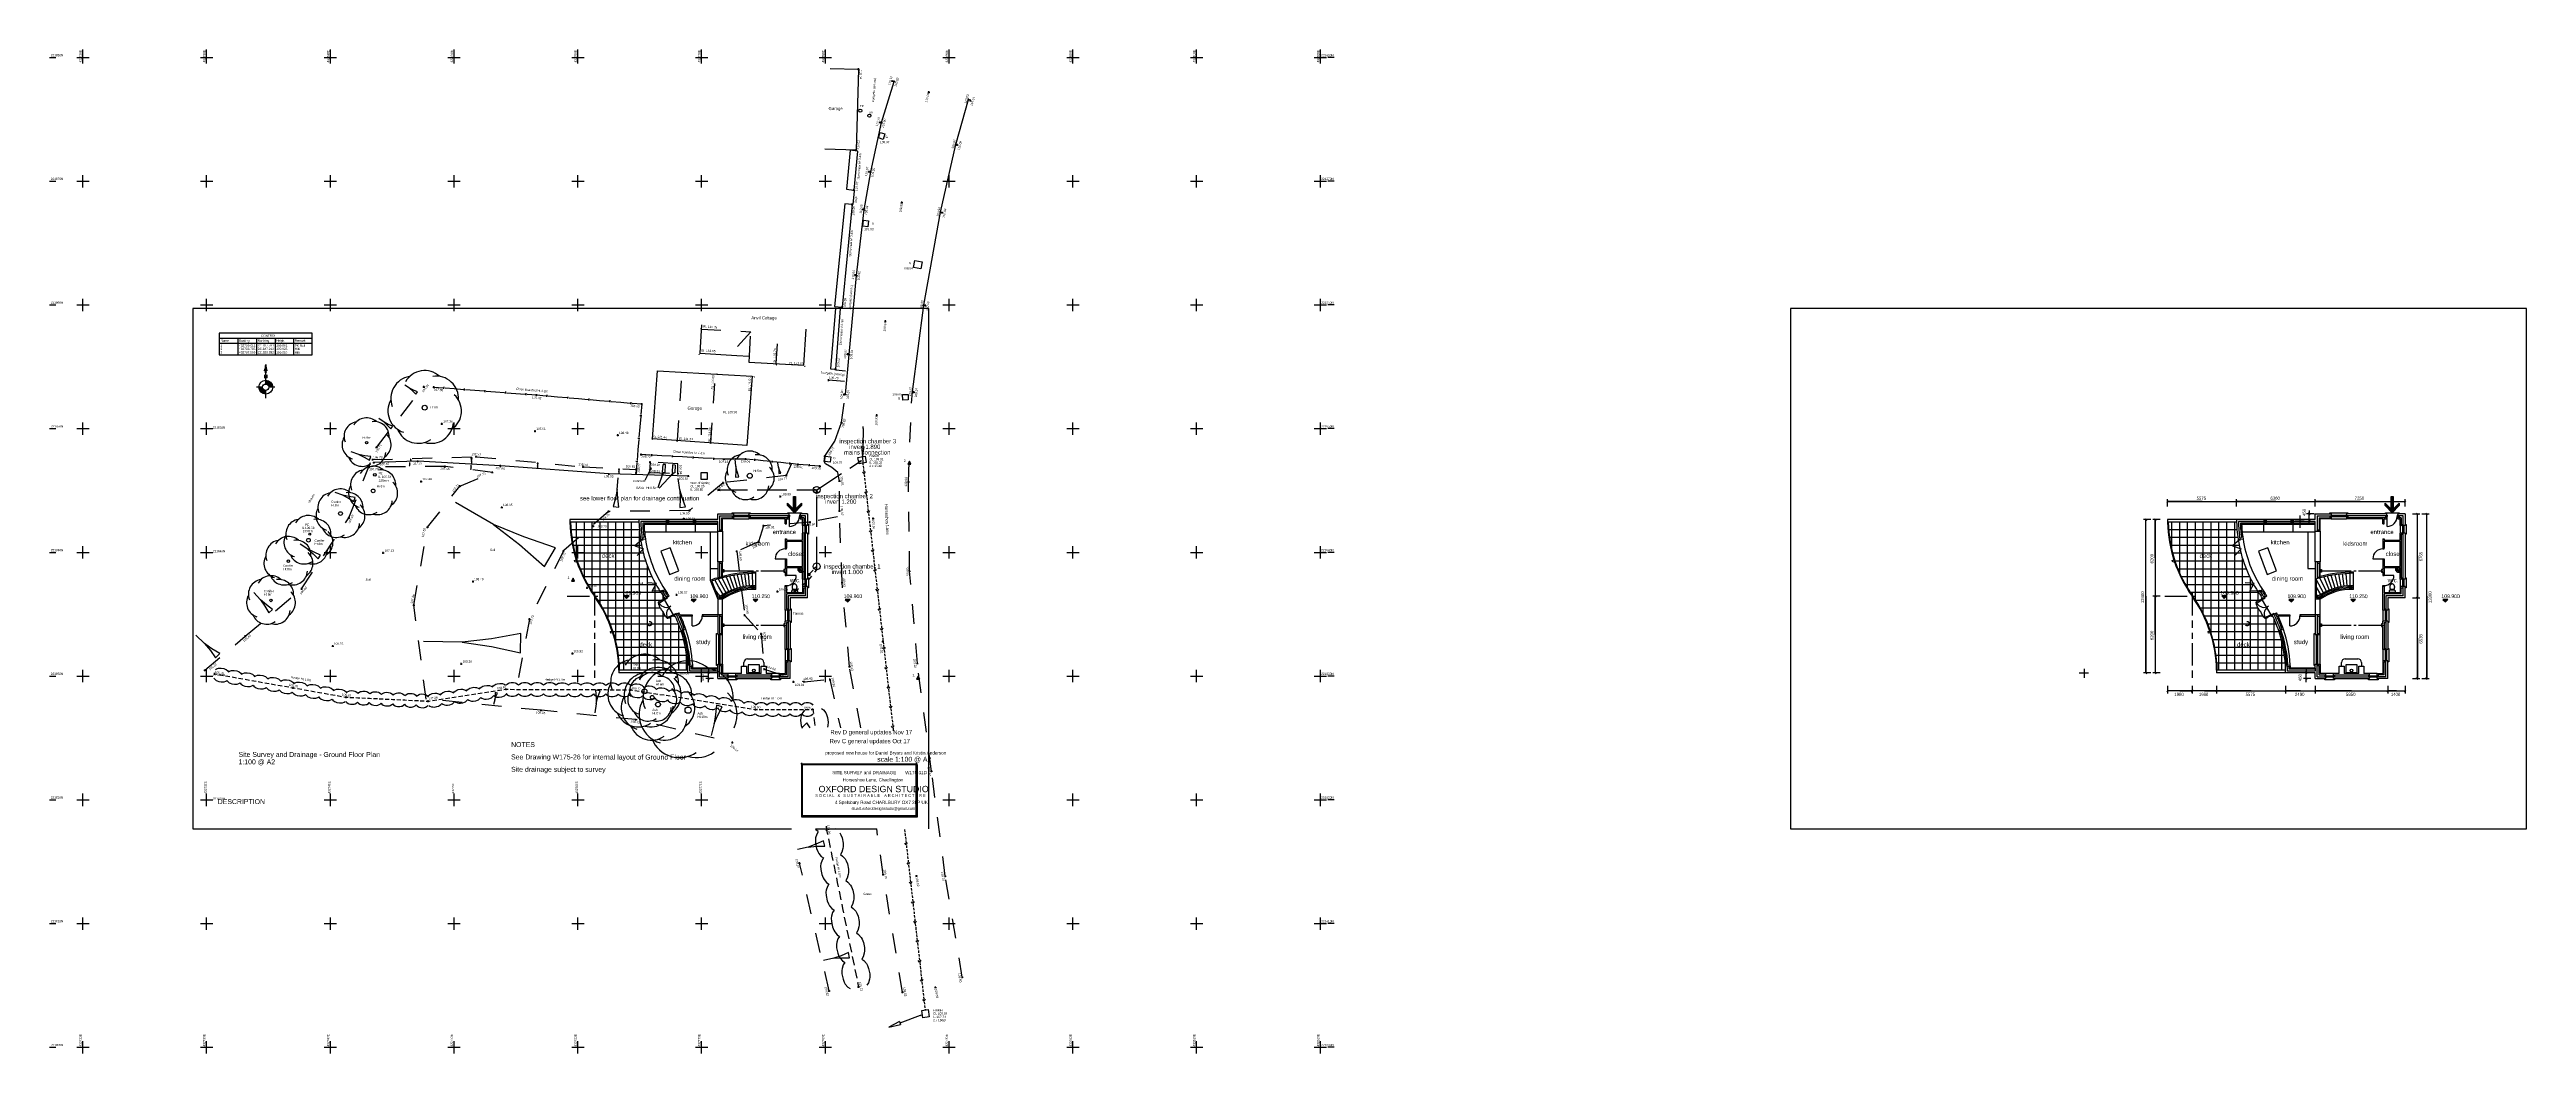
# Model space of a CAD drawing. Header units: millimetres. Extents: x -41320 to 158831, y -39180 to 41963.
import ezdxf

# ---------------------------------------------------------------- set-up
doc = ezdxf.new("R2010")
doc.units = ezdxf.units.MM
for name, pattern in [('BORDER', [16, 13, -1, 1, -1]), ('CENTER', [16, 9, -2, 3, -2]), ('DASHDOT', [16, 12, -4]), ('DASHED', [16, 8, -8]), ('HIDDEN', [16, 2, -2, 2, -2, 2, -2, 2, -2])]:
    doc.linetypes.add(name, pattern=pattern)
for name, color, linetype, true_color in [('1', 7, 'Continuous', 0xffffff), ('DEFAULT', 7, 'Continuous', 0xffffff), ('NEW_GF_1', 7, 'Continuous', 0xffffff), ('SV___GRID', 7, 'Continuous', 0xffffff), ('SV___TITLE_BLOCK', 7, 'Continuous', 0xffffff), ('SV_BUILDING_LEVELS', 7, 'Continuous', 0xffffff), ('SV_BUILDINGS', 7, 'Continuous', 0xffffff), ('SV_CONTROL', 7, 'Continuous', 0xffffff), ('SV_DRAINAGE_TEXT', 7, 'Continuous', 0xffffff), ('SV_FENCE_LEVELS', 7, 'Continuous', 0xffffff), ('SV_FENCES', 7, 'Continuous', 0xffffff), ('SV_FOOTPATH_LEVELS', 7, 'Continuous', 0xffffff), ('SV_LAND_FORM_LEVELS', 7, 'Continuous', 0xffffff), ('SV_LAND_FORMS', 7, 'Continuous', 0xffffff), ('SV_LEVELS_(BUILDING)', 7, 'Continuous', 0xffffff), ('SV_LEVELS_(SPOT)', 7, 'Continuous', 0xffffff), ('SV_MISC_TEXT', 7, 'Continuous', 0xffffff), ('SV_PATHS', 7, 'Continuous', 0xffffff), ('SV_ROAD_CHANNELS', 7, 'Continuous', 0xffffff), ('SV_ROAD_LEVELS', 7, 'Continuous', 0xffffff), ('SV_STREET_FURNITURE', 7, 'Continuous', 0xffffff), ('SV_TOP_OF_KERB_LEVELS', 7, 'Continuous', 0xffffff), ('SV_TREES', 7, 'Continuous', 0xffffff), ('SV_TREES_TEXT', 7, 'Continuous', 0xffffff), ('SV_VEGETATION', 7, 'Continuous', 0xffffff), ('SV_VEGETATION_LEVELS', 7, 'Continuous', 0xffffff), ('SV_WALL_LEVELS', 7, 'Continuous', 0xffffff), ('SV_WALLLS', 7, 'Continuous', 0xffffff), ('TITLE_BLOCK', 7, 'Continuous', 0xffffff)]:
    doc.layers.add(name, color=color, linetype=linetype, true_color=true_color)
doc.styles.add('ARIAL', font='ARIAL.TTF', dxfattribs={"height": 0.2})
doc.styles.add('ARIALN', font='ARIALN.TTF', dxfattribs={"height": 0.2})
pattern_1 = [(0, (0, 0), (0, 635), []), (90, (0, 0), (-635, 4e-14), [])]

# ---------------------------------------------------------------- blocks, each defined once
blk = doc.blocks.new('77130EE3')
at = {"layer": 'SV_MISC_TEXT', "linetype": 'Continuous', "ltscale": 200}
for points in [[(749, 2732), (833, 2255), (846, 2213), (821, 2222), (795, 2220), (773, 2206), (759, 2184), (755, 2159), (764, 2134), (782, 2115), (807, 2106), (807, 2106), (684, 2106), (709, 2113), (728, 2130), (738, 2153), (737, 2179), (725, 2202), (704, 2217), (679, 2221), (654, 2214), (652, 2213), (746, 2688)], [(491, 891), (516, 779), (588, 689), (692, 640), (750, 634), (750, 333), (506, 389), (311, 546), (204, 773), (191, 891)], [(1005, 891), (979, 1003), (907, 1093), (803, 1142), (750, 1148), (750, 1452), (994, 1397), (1190, 1241), (1298, 1015), (1311, 893), (1311, 891), (1311, 890)]]:
    blk.add_hatch(color=0, dxfattribs=at).paths.add_polyline_path(points)
at = {"layer": 'SV_MISC_TEXT', "color": 1, "linetype": 'Continuous', "ltscale": 200}
for p, q in [((807, 2106), (684, 2106)), ((750, 1898), (750, 2106)), ((491, 891), (0, 891)), ((833, 1648), (664, 1892)), ((664, 1631), (664, 1892)), ((664, 1631), (669, 1631)), ((669, 1631), (669, 1871)), ((839, 1631), (669, 1871)), ((750, 1148), (750, 1643)), ((750, 0), (750, 634)), ((839, 1889), (833, 1889)), ((833, 1889), (833, 1648)), ((839, 1631), (839, 1889)), ((1497, 891), (1009, 891))]:
    blk.add_line(p, q, dxfattribs=at)
for centre, radius in [((751, 893), 560), ((748, 891), 257)]:
    blk.add_circle(centre, radius, dxfattribs=at)
for centre, radius, start, end in [((-1415, 2866), 2168, 342.45523, 356.45773), ((-1415, 2866), 2168, 342.45523, 356.45773), ((682, 2164), 57.3, 272.13924, 121.25205), ((682, 2164), 57.3, 272.13924, 121.25205), ((2913, 2866), 2168, 183.54227, 197.53519), ((2913, 2866), 2168, 183.54227, 197.53519), ((813, 2164), 58.3, 56.53913, 263.34282), ((813, 2164), 58.3, 56.53913, 263.34282), ((751, 893), 560, 0, 0), ((748, 891), 257, 0, 0)]:
    blk.add_arc(centre, radius, start, end, dxfattribs=at)
blk = doc.blocks.new('PT_PLUS')
at = {"layer": 'SV_ROAD_LEVELS', "color": 1, "linetype": 'Continuous', "ltscale": 200}
for p, q in [((0, 75), (150, 75)), ((75, 0), (75, 150))]:
    blk.add_line(p, q, dxfattribs=at)
blk = doc.blocks.new('PT_PLUS00000')
at = {"layer": 'SV_TOP_OF_KERB_LEVELS', "color": 1, "linetype": 'Continuous', "ltscale": 200}
for p, q in [((0, 75), (150, 75)), ((75, 0), (75, 150))]:
    blk.add_line(p, q, dxfattribs=at)
blk = doc.blocks.new('PT_PLUS00001')
at = {"layer": 'SV_ROAD_LEVELS', "color": 1, "linetype": 'Continuous', "ltscale": 200}
for p, q in [((0, 75), (150, 75)), ((75, 0), (75, 150))]:
    blk.add_line(p, q, dxfattribs=at)
blk = doc.blocks.new('PT_PLUS00002')
at = {"layer": 'SV_ROAD_LEVELS', "color": 1, "linetype": 'Continuous', "ltscale": 200}
for p, q in [((0, 75), (150, 75)), ((75, 0), (75, 150))]:
    blk.add_line(p, q, dxfattribs=at)
blk = doc.blocks.new('PT_PLUS00003')
at = {"layer": 'SV_ROAD_LEVELS', "color": 1, "linetype": 'Continuous', "ltscale": 200}
for p, q in [((0, 75), (150, 75)), ((75, 0), (75, 150))]:
    blk.add_line(p, q, dxfattribs=at)
blk = doc.blocks.new('PT_PLUS00004')
at = {"layer": 'SV_TOP_OF_KERB_LEVELS', "color": 1, "linetype": 'Continuous', "ltscale": 200}
for p, q in [((0, 75), (150, 75)), ((75, 0), (75, 150))]:
    blk.add_line(p, q, dxfattribs=at)
blk = doc.blocks.new('PT_PLUS00005')
at = {"layer": 'SV_ROAD_LEVELS', "color": 1, "linetype": 'Continuous', "ltscale": 200}
for p, q in [((0, 75), (150, 75)), ((75, 0), (75, 150))]:
    blk.add_line(p, q, dxfattribs=at)
blk = doc.blocks.new('PT_PLUS00006')
at = {"layer": 'SV_BUILDING_LEVELS', "color": 1, "linetype": 'Continuous', "ltscale": 200}
for p, q in [((0, 75), (150, 75)), ((75, 0), (75, 150))]:
    blk.add_line(p, q, dxfattribs=at)
blk = doc.blocks.new('PT_PLUS00007')
at = {"layer": 'SV_TOP_OF_KERB_LEVELS', "color": 1, "linetype": 'Continuous', "ltscale": 200}
for p, q in [((0, 75), (150, 75)), ((75, 0), (75, 150))]:
    blk.add_line(p, q, dxfattribs=at)
blk = doc.blocks.new('PT_PLUS00008')
at = {"layer": 'SV_TOP_OF_KERB_LEVELS', "color": 1, "linetype": 'Continuous', "ltscale": 200}
for p, q in [((0, 75), (150, 75)), ((75, 0), (75, 150))]:
    blk.add_line(p, q, dxfattribs=at)
blk = doc.blocks.new('PT_PLUS00009')
at = {"layer": 'SV_TOP_OF_KERB_LEVELS', "color": 1, "linetype": 'Continuous', "ltscale": 200}
for p, q in [((0, 75), (150, 75)), ((75, 0), (75, 150))]:
    blk.add_line(p, q, dxfattribs=at)
blk = doc.blocks.new('PT_PLUS00010')
at = {"layer": 'SV_TOP_OF_KERB_LEVELS', "color": 1, "linetype": 'Continuous', "ltscale": 200}
for p, q in [((0, 75), (150, 75)), ((75, 0), (75, 150))]:
    blk.add_line(p, q, dxfattribs=at)
blk = doc.blocks.new('PT_PLUS00011')
at = {"layer": 'SV_TOP_OF_KERB_LEVELS', "color": 1, "linetype": 'Continuous', "ltscale": 200}
for p, q in [((0, 75), (150, 75)), ((75, 0), (75, 150))]:
    blk.add_line(p, q, dxfattribs=at)
blk = doc.blocks.new('PT_PLUS00012')
at = {"layer": 'SV_WALL_LEVELS', "color": 1, "linetype": 'Continuous', "ltscale": 200}
for p, q in [((0, 75), (150, 75)), ((75, 0), (75, 150))]:
    blk.add_line(p, q, dxfattribs=at)
blk = doc.blocks.new('PT_PLUS00013')
at = {"layer": 'SV_WALL_LEVELS', "color": 1, "linetype": 'Continuous', "ltscale": 200}
for p, q in [((0, 75), (150, 75)), ((75, 0), (75, 150))]:
    blk.add_line(p, q, dxfattribs=at)
blk = doc.blocks.new('PT_PLUS00014')
at = {"layer": 'SV_ROAD_LEVELS', "color": 1, "linetype": 'Continuous', "ltscale": 200}
for p, q in [((0, 75), (150, 75)), ((75, 0), (75, 150))]:
    blk.add_line(p, q, dxfattribs=at)
blk = doc.blocks.new('PT_PLUS00015')
at = {"layer": 'SV_ROAD_LEVELS', "color": 1, "linetype": 'Continuous', "ltscale": 200}
for p, q in [((0, 75), (150, 75)), ((75, 0), (75, 150))]:
    blk.add_line(p, q, dxfattribs=at)
blk = doc.blocks.new('PT_PLUS00016')
at = {"layer": 'SV_ROAD_LEVELS', "color": 1, "linetype": 'Continuous', "ltscale": 200}
for p, q in [((0, 75), (150, 75)), ((75, 0), (75, 150))]:
    blk.add_line(p, q, dxfattribs=at)
blk = doc.blocks.new('PT_PLUS00017')
at = {"layer": 'SV_ROAD_LEVELS', "color": 1, "linetype": 'Continuous', "ltscale": 200}
for p, q in [((0, 75), (150, 75)), ((75, 0), (75, 150))]:
    blk.add_line(p, q, dxfattribs=at)
blk = doc.blocks.new('PT_PLUS00018')
at = {"layer": 'SV_ROAD_LEVELS', "color": 1, "linetype": 'Continuous', "ltscale": 200}
for p, q in [((0, 75), (150, 75)), ((75, 0), (75, 150))]:
    blk.add_line(p, q, dxfattribs=at)
blk = doc.blocks.new('PT_PLUS00019')
at = {"layer": 'SV_ROAD_LEVELS', "color": 1, "linetype": 'Continuous', "ltscale": 200}
for p, q in [((0, 75), (150, 75)), ((75, 0), (75, 150))]:
    blk.add_line(p, q, dxfattribs=at)
blk = doc.blocks.new('PT_PLUS00020')
at = {"layer": 'SV_ROAD_LEVELS', "color": 1, "linetype": 'Continuous', "ltscale": 200}
for p, q in [((0, 75), (150, 75)), ((75, 0), (75, 150))]:
    blk.add_line(p, q, dxfattribs=at)
blk = doc.blocks.new('PT_PLUS00021')
at = {"layer": 'SV_ROAD_LEVELS', "color": 1, "linetype": 'Continuous', "ltscale": 200}
for p, q in [((0, 75), (150, 75)), ((75, 0), (75, 150))]:
    blk.add_line(p, q, dxfattribs=at)
blk = doc.blocks.new('PT_PLUS00022')
at = {"layer": 'SV_ROAD_LEVELS', "color": 1, "linetype": 'Continuous', "ltscale": 200}
for p, q in [((0, 75), (150, 75)), ((75, 0), (75, 150))]:
    blk.add_line(p, q, dxfattribs=at)
blk = doc.blocks.new('PT_PLUS00023')
at = {"layer": 'SV_TOP_OF_KERB_LEVELS', "color": 1, "linetype": 'Continuous', "ltscale": 200}
for p, q in [((0, 75), (150, 75)), ((75, 0), (75, 150))]:
    blk.add_line(p, q, dxfattribs=at)
blk = doc.blocks.new('PT_PLUS00024')
at = {"layer": 'SV_ROAD_LEVELS', "color": 1, "linetype": 'Continuous', "ltscale": 200}
for p, q in [((0, 75), (150, 75)), ((75, 0), (75, 150))]:
    blk.add_line(p, q, dxfattribs=at)
blk = doc.blocks.new('PT_PLUS00025')
at = {"layer": 'SV_ROAD_LEVELS', "color": 1, "linetype": 'Continuous', "ltscale": 200}
for p, q in [((0, 75), (150, 75)), ((75, 0), (75, 150))]:
    blk.add_line(p, q, dxfattribs=at)
blk = doc.blocks.new('PT_PLUS00026')
at = {"layer": 'SV_ROAD_LEVELS', "color": 1, "linetype": 'Continuous', "ltscale": 200}
for p, q in [((0, 75), (150, 75)), ((75, 0), (75, 150))]:
    blk.add_line(p, q, dxfattribs=at)
blk = doc.blocks.new('PT_PLUS00027')
at = {"layer": 'SV_TOP_OF_KERB_LEVELS', "color": 1, "linetype": 'Continuous', "ltscale": 200}
for p, q in [((0, 75), (150, 75)), ((75, 0), (75, 150))]:
    blk.add_line(p, q, dxfattribs=at)
blk = doc.blocks.new('PT_PLUS00028')
at = {"layer": 'SV_TOP_OF_KERB_LEVELS', "color": 1, "linetype": 'Continuous', "ltscale": 200}
for p, q in [((0, 75), (150, 75)), ((75, 0), (75, 150))]:
    blk.add_line(p, q, dxfattribs=at)
blk = doc.blocks.new('PT_PLUS00029')
at = {"layer": 'SV_ROAD_LEVELS', "color": 1, "linetype": 'Continuous', "ltscale": 200}
for p, q in [((0, 75), (150, 75)), ((75, 0), (75, 150))]:
    blk.add_line(p, q, dxfattribs=at)
blk = doc.blocks.new('PT_PLUS00030')
at = {"layer": 'SV_TOP_OF_KERB_LEVELS', "color": 1, "linetype": 'Continuous', "ltscale": 200}
for p, q in [((0, 75), (150, 75)), ((75, 0), (75, 150))]:
    blk.add_line(p, q, dxfattribs=at)
blk = doc.blocks.new('PT_PLUS00031')
at = {"layer": 'SV_TOP_OF_KERB_LEVELS', "color": 1, "linetype": 'Continuous', "ltscale": 200}
for p, q in [((0, 75), (150, 75)), ((75, 0), (75, 150))]:
    blk.add_line(p, q, dxfattribs=at)
blk = doc.blocks.new('PT_PLUS00032')
at = {"layer": 'SV_ROAD_LEVELS', "color": 1, "linetype": 'Continuous', "ltscale": 200}
for p, q in [((0, 75), (150, 75)), ((75, 0), (75, 150))]:
    blk.add_line(p, q, dxfattribs=at)
blk = doc.blocks.new('PT_PLUS00033')
at = {"layer": 'SV_ROAD_LEVELS', "color": 1, "linetype": 'Continuous', "ltscale": 200}
for p, q in [((0, 75), (150, 75)), ((75, 0), (75, 150))]:
    blk.add_line(p, q, dxfattribs=at)
blk = doc.blocks.new('PT_PLUS00034')
at = {"layer": 'SV_ROAD_LEVELS', "color": 1, "linetype": 'Continuous', "ltscale": 200}
for p, q in [((0, 75), (150, 75)), ((75, 0), (75, 150))]:
    blk.add_line(p, q, dxfattribs=at)
blk = doc.blocks.new('PT_PLUS00035')
at = {"layer": 'SV_ROAD_LEVELS', "color": 1, "linetype": 'Continuous', "ltscale": 200}
for p, q in [((0, 75), (150, 75)), ((75, 0), (75, 150))]:
    blk.add_line(p, q, dxfattribs=at)
blk = doc.blocks.new('PT_PLUS00036')
at = {"layer": 'SV_ROAD_LEVELS', "color": 1, "linetype": 'Continuous', "ltscale": 200}
for p, q in [((0, 75), (150, 75)), ((75, 0), (75, 150))]:
    blk.add_line(p, q, dxfattribs=at)
blk = doc.blocks.new('PT_PLUS00037')
at = {"layer": 'SV_ROAD_LEVELS', "color": 1, "linetype": 'Continuous', "ltscale": 200}
for p, q in [((0, 75), (150, 75)), ((75, 0), (75, 150))]:
    blk.add_line(p, q, dxfattribs=at)
blk = doc.blocks.new('PT_PLUS00038')
at = {"layer": 'SV_ROAD_LEVELS', "color": 1, "linetype": 'Continuous', "ltscale": 200}
for p, q in [((0, 75), (150, 75)), ((75, 0), (75, 150))]:
    blk.add_line(p, q, dxfattribs=at)
blk = doc.blocks.new('PT_PLUS00039')
at = {"layer": 'SV_ROAD_LEVELS', "color": 1, "linetype": 'Continuous', "ltscale": 200}
for p, q in [((0, 75), (150, 75)), ((75, 0), (75, 150))]:
    blk.add_line(p, q, dxfattribs=at)
blk = doc.blocks.new('PT_PLUS00040')
at = {"layer": 'SV_ROAD_LEVELS', "color": 1, "linetype": 'Continuous', "ltscale": 200}
for p, q in [((0, 75), (150, 75)), ((75, 0), (75, 150))]:
    blk.add_line(p, q, dxfattribs=at)
blk = doc.blocks.new('PT_PLUS00041')
at = {"layer": 'SV_ROAD_LEVELS', "color": 1, "linetype": 'Continuous', "ltscale": 200}
for p, q in [((0, 75), (150, 75)), ((75, 0), (75, 150))]:
    blk.add_line(p, q, dxfattribs=at)
blk = doc.blocks.new('PT_PLUS00042')
at = {"layer": 'SV_ROAD_LEVELS', "color": 1, "linetype": 'Continuous', "ltscale": 200}
for p, q in [((0, 75), (150, 75)), ((75, 0), (75, 150))]:
    blk.add_line(p, q, dxfattribs=at)
blk = doc.blocks.new('PT_PLUS00043')
at = {"layer": 'SV_ROAD_LEVELS', "color": 1, "linetype": 'Continuous', "ltscale": 200}
for p, q in [((0, 75), (150, 75)), ((75, 0), (75, 150))]:
    blk.add_line(p, q, dxfattribs=at)
blk = doc.blocks.new('PT_PLUS00044')
at = {"layer": 'SV_ROAD_LEVELS', "color": 1, "linetype": 'Continuous', "ltscale": 200}
for p, q in [((0, 75), (150, 75)), ((75, 0), (75, 150))]:
    blk.add_line(p, q, dxfattribs=at)
blk = doc.blocks.new('PT_PLUS00045')
at = {"layer": 'SV_ROAD_LEVELS', "color": 1, "linetype": 'Continuous', "ltscale": 200}
for p, q in [((0, 75), (150, 75)), ((75, 0), (75, 150))]:
    blk.add_line(p, q, dxfattribs=at)
blk = doc.blocks.new('PT_PLUS00046')
at = {"layer": 'SV_ROAD_LEVELS', "color": 1, "linetype": 'Continuous', "ltscale": 200}
for p, q in [((0, 75), (150, 75)), ((75, 0), (75, 150))]:
    blk.add_line(p, q, dxfattribs=at)
blk = doc.blocks.new('PT_PLUS00047')
at = {"layer": 'SV_ROAD_LEVELS', "color": 1, "linetype": 'Continuous', "ltscale": 200}
for p, q in [((0, 75), (150, 75)), ((75, 0), (75, 150))]:
    blk.add_line(p, q, dxfattribs=at)
blk = doc.blocks.new('PT_PLUS00048')
at = {"layer": 'SV_BUILDING_LEVELS', "color": 1, "linetype": 'Continuous', "ltscale": 200}
for p, q in [((0, 75), (150, 75)), ((75, 0), (75, 150))]:
    blk.add_line(p, q, dxfattribs=at)
blk = doc.blocks.new('PT_PLUS00049')
at = {"layer": 'SV_WALL_LEVELS', "color": 1, "linetype": 'Continuous', "ltscale": 200}
for p, q in [((0, 75), (150, 75)), ((75, 0), (75, 150))]:
    blk.add_line(p, q, dxfattribs=at)
blk = doc.blocks.new('PT_PLUS00050')
at = {"layer": 'SV_FOOTPATH_LEVELS', "color": 1, "linetype": 'Continuous', "ltscale": 200}
for p, q in [((0, 75), (150, 75)), ((75, 0), (75, 150))]:
    blk.add_line(p, q, dxfattribs=at)
blk = doc.blocks.new('PT_PLUS00051')
at = {"layer": 'SV_FENCE_LEVELS', "color": 1, "linetype": 'Continuous', "ltscale": 200}
for p, q in [((0, 75), (150, 75)), ((75, 0), (75, 150))]:
    blk.add_line(p, q, dxfattribs=at)
blk = doc.blocks.new('PT_PLUS00052')
at = {"layer": 'SV_WALL_LEVELS', "color": 1, "linetype": 'Continuous', "ltscale": 200}
for p, q in [((0, 75), (150, 75)), ((75, 0), (75, 150))]:
    blk.add_line(p, q, dxfattribs=at)
blk = doc.blocks.new('PT_PLUS00053')
at = {"layer": 'SV_FENCE_LEVELS', "color": 1, "linetype": 'Continuous', "ltscale": 200}
for p, q in [((0, 75), (150, 75)), ((75, 0), (75, 150))]:
    blk.add_line(p, q, dxfattribs=at)
blk = doc.blocks.new('PT_PLUS00054')
at = {"layer": 'SV_FENCE_LEVELS', "color": 1, "linetype": 'Continuous', "ltscale": 200}
for p, q in [((0, 75), (150, 75)), ((75, 0), (75, 150))]:
    blk.add_line(p, q, dxfattribs=at)
blk = doc.blocks.new('PT_PLUS00055')
at = {"layer": 'SV_FENCE_LEVELS', "color": 1, "linetype": 'Continuous', "ltscale": 200}
for p, q in [((0, 75), (150, 75)), ((75, 0), (75, 150))]:
    blk.add_line(p, q, dxfattribs=at)
blk = doc.blocks.new('PT_PLUS00056')
at = {"layer": 'SV_FENCE_LEVELS', "color": 1, "linetype": 'Continuous', "ltscale": 200}
for p, q in [((0, 75), (150, 75)), ((75, 0), (75, 150))]:
    blk.add_line(p, q, dxfattribs=at)
blk = doc.blocks.new('PT_PLUS00057')
at = {"layer": 'SV_FENCE_LEVELS', "color": 1, "linetype": 'Continuous', "ltscale": 200}
for p, q in [((0, 75), (150, 75)), ((75, 0), (75, 150))]:
    blk.add_line(p, q, dxfattribs=at)
blk = doc.blocks.new('PT_PLUS00058')
at = {"layer": 'SV_ROAD_LEVELS', "color": 1, "linetype": 'Continuous', "ltscale": 200}
for p, q in [((0, 75), (150, 75)), ((75, 0), (75, 150))]:
    blk.add_line(p, q, dxfattribs=at)
blk = doc.blocks.new('PT_PLUS00059')
at = {"layer": 'SV_ROAD_LEVELS', "color": 1, "linetype": 'Continuous', "ltscale": 200}
for p, q in [((0, 75), (150, 75)), ((75, 0), (75, 150))]:
    blk.add_line(p, q, dxfattribs=at)
blk = doc.blocks.new('PT_PLUS00060')
at = {"layer": 'SV_ROAD_LEVELS', "color": 1, "linetype": 'Continuous', "ltscale": 200}
for p, q in [((0, 75), (150, 75)), ((75, 0), (75, 150))]:
    blk.add_line(p, q, dxfattribs=at)
blk = doc.blocks.new('PT_PLUS00061')
at = {"layer": 'SV_VEGETATION_LEVELS', "color": 1, "linetype": 'Continuous', "ltscale": 200}
for p, q in [((0, 75), (150, 75)), ((75, 0), (75, 150))]:
    blk.add_line(p, q, dxfattribs=at)
blk = doc.blocks.new('PT_PLUS00062')
at = {"layer": 'SV_ROAD_LEVELS', "color": 1, "linetype": 'Continuous', "ltscale": 200}
for p, q in [((0, 75), (150, 75)), ((75, 0), (75, 150))]:
    blk.add_line(p, q, dxfattribs=at)
blk = doc.blocks.new('PT_PLUS00063')
at = {"layer": 'SV_ROAD_LEVELS', "color": 1, "linetype": 'Continuous', "ltscale": 200}
for p, q in [((0, 75), (150, 75)), ((75, 0), (75, 150))]:
    blk.add_line(p, q, dxfattribs=at)
blk = doc.blocks.new('PT_PLUS00064')
at = {"layer": 'SV_VEGETATION_LEVELS', "color": 1, "linetype": 'Continuous', "ltscale": 200}
for p, q in [((0, 75), (150, 75)), ((75, 0), (75, 150))]:
    blk.add_line(p, q, dxfattribs=at)
blk = doc.blocks.new('PT_PLUS00065')
at = {"layer": 'SV_VEGETATION_LEVELS', "color": 1, "linetype": 'Continuous', "ltscale": 200}
for p, q in [((0, 75), (150, 75)), ((75, 0), (75, 150))]:
    blk.add_line(p, q, dxfattribs=at)
blk = doc.blocks.new('PT_PLUS00066')
at = {"layer": 'SV_ROAD_LEVELS', "color": 1, "linetype": 'Continuous', "ltscale": 200}
for p, q in [((0, 75), (150, 75)), ((75, 0), (75, 150))]:
    blk.add_line(p, q, dxfattribs=at)
blk = doc.blocks.new('PT_PLUS00067')
at = {"layer": 'SV_ROAD_LEVELS', "color": 1, "linetype": 'Continuous', "ltscale": 200}
for p, q in [((0, 75), (150, 75)), ((75, 0), (75, 150))]:
    blk.add_line(p, q, dxfattribs=at)
blk = doc.blocks.new('PT_PLUS00068')
at = {"layer": 'SV_ROAD_LEVELS', "color": 1, "linetype": 'Continuous', "ltscale": 200}
for p, q in [((0, 75), (150, 75)), ((75, 0), (75, 150))]:
    blk.add_line(p, q, dxfattribs=at)
blk = doc.blocks.new('PT_PLUS00069')
at = {"layer": 'SV_ROAD_LEVELS', "color": 1, "linetype": 'Continuous', "ltscale": 200}
for p, q in [((0, 75), (150, 75)), ((75, 0), (75, 150))]:
    blk.add_line(p, q, dxfattribs=at)
blk = doc.blocks.new('PT_PLUS00070')
at = {"layer": 'SV_VEGETATION_LEVELS', "color": 1, "linetype": 'Continuous', "ltscale": 200}
for p, q in [((0, 75), (150, 75)), ((75, 0), (75, 150))]:
    blk.add_line(p, q, dxfattribs=at)
blk = doc.blocks.new('PT_PLUS00071')
at = {"layer": 'SV_VEGETATION_LEVELS', "color": 1, "linetype": 'Continuous', "ltscale": 200}
for p, q in [((0, 75), (150, 75)), ((75, 0), (75, 150))]:
    blk.add_line(p, q, dxfattribs=at)
blk = doc.blocks.new('PT_PLUS00072')
at = {"layer": 'SV_VEGETATION_LEVELS', "color": 1, "linetype": 'Continuous', "ltscale": 200}
for p, q in [((0, 75), (150, 75)), ((75, 0), (75, 150))]:
    blk.add_line(p, q, dxfattribs=at)
blk = doc.blocks.new('PT_PLUS00073')
at = {"layer": 'SV_VEGETATION_LEVELS', "color": 1, "linetype": 'Continuous', "ltscale": 200}
for p, q in [((0, 75), (150, 75)), ((75, 0), (75, 150))]:
    blk.add_line(p, q, dxfattribs=at)
blk = doc.blocks.new('PT_PLUS00074')
at = {"layer": 'SV_LEVELS_(BUILDING)', "color": 1, "linetype": 'Continuous', "ltscale": 200}
for p, q in [((0, 12), (25, 12)), ((12, 0), (12, 25))]:
    blk.add_line(p, q, dxfattribs=at)
blk = doc.blocks.new('PT_PLUS00075')
at = {"layer": 'SV_VEGETATION_LEVELS', "color": 1, "linetype": 'Continuous', "ltscale": 200}
for p, q in [((0, 75), (150, 75)), ((75, 0), (75, 150))]:
    blk.add_line(p, q, dxfattribs=at)
blk = doc.blocks.new('PT_PLUS00076')
at = {"layer": 'SV_VEGETATION_LEVELS', "color": 1, "linetype": 'Continuous', "ltscale": 200}
for p, q in [((0, 75), (150, 75)), ((75, 0), (75, 150))]:
    blk.add_line(p, q, dxfattribs=at)
blk = doc.blocks.new('PT_PLUS00077')
at = {"layer": 'SV_VEGETATION_LEVELS', "color": 1, "linetype": 'Continuous', "ltscale": 200}
for p, q in [((0, 75), (150, 75)), ((75, 0), (75, 150))]:
    blk.add_line(p, q, dxfattribs=at)
blk = doc.blocks.new('PT_PLUS00078')
at = {"layer": 'SV_LEVELS_(BUILDING)', "color": 1, "linetype": 'Continuous', "ltscale": 200}
for p, q in [((0, 12), (25, 12)), ((12, 0), (12, 25))]:
    blk.add_line(p, q, dxfattribs=at)
blk = doc.blocks.new('PT_PLUS00079')
at = {"layer": 'SV_LAND_FORM_LEVELS', "color": 1, "linetype": 'Continuous', "ltscale": 200}
for p, q in [((0, 75), (150, 75)), ((75, 0), (75, 150))]:
    blk.add_line(p, q, dxfattribs=at)
blk = doc.blocks.new('PT_PLUS00080')
at = {"layer": 'SV_LEVELS_(BUILDING)', "color": 1, "linetype": 'Continuous', "ltscale": 200}
for p, q in [((0, 12), (25, 12)), ((12, 0), (12, 25))]:
    blk.add_line(p, q, dxfattribs=at)
blk = doc.blocks.new('PT_PLUS00081')
at = {"layer": 'SV_LEVELS_(BUILDING)', "color": 1, "linetype": 'Continuous', "ltscale": 200}
for p, q in [((0, 12), (25, 12)), ((12, 0), (12, 25))]:
    blk.add_line(p, q, dxfattribs=at)
blk = doc.blocks.new('PT_PLUS00082')
at = {"layer": 'SV_LEVELS_(BUILDING)', "color": 1, "linetype": 'Continuous', "ltscale": 200}
for p, q in [((0, 12), (25, 12)), ((12, 0), (12, 25))]:
    blk.add_line(p, q, dxfattribs=at)
blk = doc.blocks.new('PT_PLUS00083')
at = {"layer": 'SV_LEVELS_(BUILDING)', "color": 1, "linetype": 'Continuous', "ltscale": 200}
for p, q in [((0, 12), (25, 12)), ((12, 0), (12, 25))]:
    blk.add_line(p, q, dxfattribs=at)
blk = doc.blocks.new('GLOBALCANOPY')
at = {"layer": 'SV_TREES', "color": 1, "linetype": 'Continuous', "ltscale": 200}
for centre, start, end in [((1200, 1743), 150.9, 252.9), ((1200, 1743), 150.9, 252.9), ((1354, 2419), 99.4, 201.4), ((1354, 2419), 99.4, 201.4), ((1980, 2721), 48, 150), ((1980, 2721), 48, 150), ((2605, 2419), 356.6, 98.6), ((2605, 2419), 356.6, 98.6), ((2760, 1743), 305.2, 47.2), ((2760, 1743), 305.2, 47.2), ((1633, 1200), 202.3, 304.3), ((1633, 1200), 202.3, 304.3), ((2327, 1200), 253.7, 355.7), ((2327, 1200), 253.7, 355.7)]:
    blk.add_arc(centre, 1200, start, end, dxfattribs=at)
blk = doc.blocks.new('PT_PLUS00084')
at = {"layer": 'SV_LAND_FORM_LEVELS', "color": 1, "linetype": 'Continuous', "ltscale": 200}
for p, q in [((0, 75), (150, 75)), ((75, 0), (75, 150))]:
    blk.add_line(p, q, dxfattribs=at)
blk = doc.blocks.new('PT_PLUS00085')
at = {"layer": 'SV_LAND_FORM_LEVELS', "color": 1, "linetype": 'Continuous', "ltscale": 200}
for p, q in [((0, 75), (150, 75)), ((75, 0), (75, 150))]:
    blk.add_line(p, q, dxfattribs=at)
blk = doc.blocks.new('PT_PLUS00086')
at = {"layer": 'SV_LAND_FORM_LEVELS', "color": 1, "linetype": 'Continuous', "ltscale": 200}
for p, q in [((0, 75), (150, 75)), ((75, 0), (75, 150))]:
    blk.add_line(p, q, dxfattribs=at)
blk = doc.blocks.new('PT_PLUS00087')
at = {"layer": 'SV_LAND_FORM_LEVELS', "color": 1, "linetype": 'Continuous', "ltscale": 200}
for p, q in [((0, 75), (150, 75)), ((75, 0), (75, 150))]:
    blk.add_line(p, q, dxfattribs=at)
blk = doc.blocks.new('PT_PLUS00088')
at = {"layer": 'SV_LAND_FORM_LEVELS', "color": 1, "linetype": 'Continuous', "ltscale": 200}
for p, q in [((0, 75), (150, 75)), ((75, 0), (75, 150))]:
    blk.add_line(p, q, dxfattribs=at)
blk = doc.blocks.new('GLOBALCANOPY00089')
at = {"layer": 'SV_TREES', "color": 1, "linetype": 'Continuous', "ltscale": 200}
for centre, start, end in [((2031, 3629), 99.4, 201.4), ((2031, 3629), 99.4, 201.4), ((2970, 4081), 48, 150), ((2970, 4081), 48, 150), ((3908, 3629), 356.6, 98.6), ((3908, 3629), 356.6, 98.6), ((1800, 2614), 150.9, 252.9), ((1800, 2614), 150.9, 252.9), ((4140, 2614), 305.2, 47.2), ((4140, 2614), 305.2, 47.2), ((2449, 1800), 202.3, 304.3), ((2449, 1800), 202.3, 304.3), ((3491, 1800), 253.7, 355.7), ((3491, 1800), 253.7, 355.7)]:
    blk.add_arc(centre, 1800, start, end, dxfattribs=at)
blk = doc.blocks.new('GLOBALCANOPY00090')
at = {"layer": 'SV_TREES', "color": 1, "linetype": 'Continuous', "ltscale": 200}
for centre, start, end in [((1200, 1743), 150.9, 252.9), ((1200, 1743), 150.9, 252.9), ((1354, 2419), 99.4, 201.4), ((1354, 2419), 99.4, 201.4), ((1980, 2721), 48, 150), ((1980, 2721), 48, 150), ((2605, 2419), 356.6, 98.6), ((2605, 2419), 356.6, 98.6), ((2760, 1743), 305.2, 47.2), ((2760, 1743), 305.2, 47.2), ((1633, 1200), 202.3, 304.3), ((1633, 1200), 202.3, 304.3), ((2327, 1200), 253.7, 355.7), ((2327, 1200), 253.7, 355.7)]:
    blk.add_arc(centre, 1200, start, end, dxfattribs=at)
blk = doc.blocks.new('GLOBALCANOPY00091')
at = {"layer": 'SV_TREES', "color": 1, "linetype": 'Continuous', "ltscale": 200}
for centre, start, end in [((1200, 1743), 150.9, 252.9), ((1200, 1743), 150.9, 252.9), ((1354, 2419), 99.4, 201.4), ((1354, 2419), 99.4, 201.4), ((1980, 2721), 48, 150), ((1980, 2721), 48, 150), ((2605, 2419), 356.6, 98.6), ((2605, 2419), 356.6, 98.6), ((2760, 1743), 305.2, 47.2), ((2760, 1743), 305.2, 47.2), ((1633, 1200), 202.3, 304.3), ((1633, 1200), 202.3, 304.3), ((2327, 1200), 253.7, 355.7), ((2327, 1200), 253.7, 355.7)]:
    blk.add_arc(centre, 1200, start, end, dxfattribs=at)
blk = doc.blocks.new('GLOBALCANOPY00092')
at = {"layer": 'SV_TREES', "color": 1, "linetype": 'Continuous', "ltscale": 200}
for centre, start, end in [((1200, 1743), 150.9, 252.9), ((1200, 1743), 150.9, 252.9), ((1354, 2419), 99.4, 201.4), ((1354, 2419), 99.4, 201.4), ((1980, 2721), 48, 150), ((1980, 2721), 48, 150), ((2605, 2419), 356.6, 98.6), ((2605, 2419), 356.6, 98.6), ((2760, 1743), 305.2, 47.2), ((2760, 1743), 305.2, 47.2), ((1633, 1200), 202.3, 304.3), ((1633, 1200), 202.3, 304.3), ((2327, 1200), 253.7, 355.7), ((2327, 1200), 253.7, 355.7)]:
    blk.add_arc(centre, 1200, start, end, dxfattribs=at)
blk = doc.blocks.new('GLOBALCANOPY00093')
at = {"layer": 'SV_TREES', "color": 1, "linetype": 'Continuous', "ltscale": 200}
for centre, start, end in [((1200, 1743), 150.9, 252.9), ((1200, 1743), 150.9, 252.9), ((1354, 2419), 99.4, 201.4), ((1354, 2419), 99.4, 201.4), ((1980, 2721), 48, 150), ((1980, 2721), 48, 150), ((2605, 2419), 356.6, 98.6), ((2605, 2419), 356.6, 98.6), ((2760, 1743), 305.2, 47.2), ((2760, 1743), 305.2, 47.2), ((1633, 1200), 202.3, 304.3), ((1633, 1200), 202.3, 304.3), ((2327, 1200), 253.7, 355.7), ((2327, 1200), 253.7, 355.7)]:
    blk.add_arc(centre, 1200, start, end, dxfattribs=at)
blk = doc.blocks.new('PT_PLUS00094')
at = {"layer": 'SV_LAND_FORM_LEVELS', "color": 1, "linetype": 'Continuous', "ltscale": 200}
for p, q in [((0, 75), (150, 75)), ((75, 0), (75, 150))]:
    blk.add_line(p, q, dxfattribs=at)
blk = doc.blocks.new('PT_PLUS00095')
at = {"layer": 'SV_LAND_FORM_LEVELS', "color": 1, "linetype": 'Continuous', "ltscale": 200}
for p, q in [((0, 75), (150, 75)), ((75, 0), (75, 150))]:
    blk.add_line(p, q, dxfattribs=at)
blk = doc.blocks.new('PT_PLUS00096')
at = {"layer": 'SV_LAND_FORM_LEVELS', "color": 1, "linetype": 'Continuous', "ltscale": 200}
for p, q in [((0, 75), (150, 75)), ((75, 0), (75, 150))]:
    blk.add_line(p, q, dxfattribs=at)
blk = doc.blocks.new('PT_PLUS00097')
at = {"layer": 'SV_LAND_FORM_LEVELS', "color": 1, "linetype": 'Continuous', "ltscale": 200}
for p, q in [((0, 75), (150, 75)), ((75, 0), (75, 150))]:
    blk.add_line(p, q, dxfattribs=at)
blk = doc.blocks.new('PT_PLUS00098')
at = {"layer": 'SV_LAND_FORM_LEVELS', "color": 1, "linetype": 'Continuous', "ltscale": 200}
for p, q in [((0, 75), (150, 75)), ((75, 0), (75, 150))]:
    blk.add_line(p, q, dxfattribs=at)
blk = doc.blocks.new('PT_PLUS00099')
at = {"layer": 'SV_LAND_FORM_LEVELS', "color": 1, "linetype": 'Continuous', "ltscale": 200}
for p, q in [((0, 75), (150, 75)), ((75, 0), (75, 150))]:
    blk.add_line(p, q, dxfattribs=at)
blk = doc.blocks.new('GLOBALCANOPY00100')
at = {"layer": 'SV_TREES', "color": 1, "linetype": 'Continuous', "ltscale": 200}
for centre, start, end in [((1200, 1743), 150.9, 252.9), ((1200, 1743), 150.9, 252.9), ((1354, 2419), 99.4, 201.4), ((1354, 2419), 99.4, 201.4), ((1980, 2721), 48, 150), ((1980, 2721), 48, 150), ((2605, 2419), 356.6, 98.6), ((2605, 2419), 356.6, 98.6), ((2760, 1743), 305.2, 47.2), ((2760, 1743), 305.2, 47.2), ((1633, 1200), 202.3, 304.3), ((1633, 1200), 202.3, 304.3), ((2327, 1200), 253.7, 355.7), ((2327, 1200), 253.7, 355.7)]:
    blk.add_arc(centre, 1200, start, end, dxfattribs=at)
blk = doc.blocks.new('PT_PLUS00101')
at = {"layer": 'SV_FOOTPATH_LEVELS', "color": 1, "linetype": 'Continuous', "ltscale": 200}
for p, q in [((0, 75), (150, 75)), ((75, 0), (75, 150))]:
    blk.add_line(p, q, dxfattribs=at)
blk = doc.blocks.new('PT_PLUS00102')
at = {"layer": 'SV_LAND_FORM_LEVELS', "color": 1, "linetype": 'Continuous', "ltscale": 200}
for p, q in [((0, 75), (150, 75)), ((75, 0), (75, 150))]:
    blk.add_line(p, q, dxfattribs=at)
blk = doc.blocks.new('PT_PLUS00103')
at = {"layer": 'SV_LAND_FORM_LEVELS', "color": 1, "linetype": 'Continuous', "ltscale": 200}
for p, q in [((0, 75), (150, 75)), ((75, 0), (75, 150))]:
    blk.add_line(p, q, dxfattribs=at)
blk = doc.blocks.new('PT_PLUS00104')
at = {"layer": 'SV_LAND_FORM_LEVELS', "color": 1, "linetype": 'Continuous', "ltscale": 200}
for p, q in [((0, 75), (150, 75)), ((75, 0), (75, 150))]:
    blk.add_line(p, q, dxfattribs=at)
blk = doc.blocks.new('PT_PLUS00105')
at = {"layer": 'SV_LAND_FORM_LEVELS', "color": 1, "linetype": 'Continuous', "ltscale": 200}
for p, q in [((0, 75), (150, 75)), ((75, 0), (75, 150))]:
    blk.add_line(p, q, dxfattribs=at)
blk = doc.blocks.new('PT_PLUS00106')
at = {"layer": 'SV_FOOTPATH_LEVELS', "color": 1, "linetype": 'Continuous', "ltscale": 200}
for p, q in [((0, 75), (150, 75)), ((75, 0), (75, 150))]:
    blk.add_line(p, q, dxfattribs=at)
blk = doc.blocks.new('PT_PLUS00107')
at = {"layer": 'SV_LAND_FORM_LEVELS', "color": 1, "linetype": 'Continuous', "ltscale": 200}
for p, q in [((0, 75), (150, 75)), ((75, 0), (75, 150))]:
    blk.add_line(p, q, dxfattribs=at)
blk = doc.blocks.new('PT_PLUS00108')
at = {"layer": 'SV_LAND_FORM_LEVELS', "color": 1, "linetype": 'Continuous', "ltscale": 200}
for p, q in [((0, 75), (150, 75)), ((75, 0), (75, 150))]:
    blk.add_line(p, q, dxfattribs=at)
blk = doc.blocks.new('PT_PLUS00109')
at = {"layer": 'SV_FENCE_LEVELS', "color": 1, "linetype": 'Continuous', "ltscale": 200}
for p, q in [((0, 75), (150, 75)), ((75, 0), (75, 150))]:
    blk.add_line(p, q, dxfattribs=at)
blk = doc.blocks.new('PT_PLUS00110')
at = {"layer": 'SV_FENCE_LEVELS', "color": 1, "linetype": 'Continuous', "ltscale": 200}
for p, q in [((0, 75), (150, 75)), ((75, 0), (75, 150))]:
    blk.add_line(p, q, dxfattribs=at)
blk = doc.blocks.new('PT_PLUS00111')
at = {"layer": 'SV_FOOTPATH_LEVELS', "color": 1, "linetype": 'Continuous', "ltscale": 200}
for p, q in [((0, 75), (150, 75)), ((75, 0), (75, 150))]:
    blk.add_line(p, q, dxfattribs=at)
blk = doc.blocks.new('PT_PLUS00112')
at = {"layer": 'SV_LAND_FORM_LEVELS', "color": 1, "linetype": 'Continuous', "ltscale": 200}
for p, q in [((0, 75), (150, 75)), ((75, 0), (75, 150))]:
    blk.add_line(p, q, dxfattribs=at)
blk = doc.blocks.new('PT_PLUS00113')
at = {"layer": 'SV_FENCE_LEVELS', "color": 1, "linetype": 'Continuous', "ltscale": 200}
for p, q in [((0, 75), (150, 75)), ((75, 0), (75, 150))]:
    blk.add_line(p, q, dxfattribs=at)
blk = doc.blocks.new('PT_PLUS00114')
at = {"layer": 'SV_LAND_FORM_LEVELS', "color": 1, "linetype": 'Continuous', "ltscale": 200}
for p, q in [((0, 75), (150, 75)), ((75, 0), (75, 150))]:
    blk.add_line(p, q, dxfattribs=at)
blk = doc.blocks.new('PT_PLUS00115')
at = {"layer": 'SV_FENCE_LEVELS', "color": 1, "linetype": 'Continuous', "ltscale": 200}
for p, q in [((0, 75), (150, 75)), ((75, 0), (75, 150))]:
    blk.add_line(p, q, dxfattribs=at)
blk = doc.blocks.new('PT_PLUS00116')
at = {"layer": 'SV_LAND_FORM_LEVELS', "color": 1, "linetype": 'Continuous', "ltscale": 200}
for p, q in [((0, 75), (150, 75)), ((75, 0), (75, 150))]:
    blk.add_line(p, q, dxfattribs=at)
blk = doc.blocks.new('PT_PLUS00117')
at = {"layer": 'SV_LAND_FORM_LEVELS', "color": 1, "linetype": 'Continuous', "ltscale": 200}
for p, q in [((0, 75), (150, 75)), ((75, 0), (75, 150))]:
    blk.add_line(p, q, dxfattribs=at)
blk = doc.blocks.new('PT_PLUS00118')
at = {"layer": 'SV_LAND_FORM_LEVELS', "color": 1, "linetype": 'Continuous', "ltscale": 200}
for p, q in [((0, 75), (150, 75)), ((75, 0), (75, 150))]:
    blk.add_line(p, q, dxfattribs=at)
blk = doc.blocks.new('GLOBALCANOPY00119')
at = {"layer": 'SV_TREES', "color": 1, "linetype": 'Continuous', "ltscale": 200}
for centre, start, end in [((1200, 1743), 150.9, 252.9), ((1200, 1743), 150.9, 252.9), ((1354, 2419), 99.4, 201.4), ((1354, 2419), 99.4, 201.4), ((1980, 2721), 48, 150), ((1980, 2721), 48, 150), ((2605, 2419), 356.6, 98.6), ((2605, 2419), 356.6, 98.6), ((2760, 1743), 305.2, 47.2), ((2760, 1743), 305.2, 47.2), ((1633, 1200), 202.3, 304.3), ((1633, 1200), 202.3, 304.3), ((2327, 1200), 253.7, 355.7), ((2327, 1200), 253.7, 355.7)]:
    blk.add_arc(centre, 1200, start, end, dxfattribs=at)
blk = doc.blocks.new('PT_PLUS00120')
at = {"layer": 'SV_LAND_FORM_LEVELS', "color": 1, "linetype": 'Continuous', "ltscale": 200}
for p, q in [((0, 75), (150, 75)), ((75, 0), (75, 150))]:
    blk.add_line(p, q, dxfattribs=at)
blk = doc.blocks.new('GLOBALCANOPY00121')
at = {"layer": 'SV_TREES', "color": 1, "linetype": 'Continuous', "ltscale": 200}
for centre, start, end in [((2031, 3629), 99.4, 201.4), ((2031, 3629), 99.4, 201.4), ((2970, 4081), 48, 150), ((2970, 4081), 48, 150), ((3908, 3629), 356.6, 98.6), ((3908, 3629), 356.6, 98.6), ((1800, 2614), 150.9, 252.9), ((1800, 2614), 150.9, 252.9), ((4140, 2614), 305.2, 47.2), ((4140, 2614), 305.2, 47.2), ((2449, 1800), 202.3, 304.3), ((2449, 1800), 202.3, 304.3), ((3491, 1800), 253.7, 355.7), ((3491, 1800), 253.7, 355.7)]:
    blk.add_arc(centre, 1800, start, end, dxfattribs=at)
blk = doc.blocks.new('PT_PLUS00122')
at = {"layer": 'SV_LAND_FORM_LEVELS', "color": 1, "linetype": 'Continuous', "ltscale": 200}
for p, q in [((0, 75), (150, 75)), ((75, 0), (75, 150))]:
    blk.add_line(p, q, dxfattribs=at)
blk = doc.blocks.new('PT_PLUS00123')
at = {"layer": 'SV_LAND_FORM_LEVELS', "color": 1, "linetype": 'Continuous', "ltscale": 200}
for p, q in [((0, 75), (150, 75)), ((75, 0), (75, 150))]:
    blk.add_line(p, q, dxfattribs=at)
blk = doc.blocks.new('PT_PLUS00124')
at = {"layer": 'SV_LAND_FORM_LEVELS', "color": 1, "linetype": 'Continuous', "ltscale": 200}
for p, q in [((0, 75), (150, 75)), ((75, 0), (75, 150))]:
    blk.add_line(p, q, dxfattribs=at)
blk = doc.blocks.new('GLOBALCANOPY00125')
at = {"layer": 'SV_TREES', "color": 1, "linetype": 'Continuous', "ltscale": 200}
for centre, start, end in [((1200, 1743), 150.9, 252.9), ((1200, 1743), 150.9, 252.9), ((1354, 2419), 99.4, 201.4), ((1354, 2419), 99.4, 201.4), ((1980, 2721), 48, 150), ((1980, 2721), 48, 150), ((2605, 2419), 356.6, 98.6), ((2605, 2419), 356.6, 98.6), ((2760, 1743), 305.2, 47.2), ((2760, 1743), 305.2, 47.2), ((1633, 1200), 202.3, 304.3), ((1633, 1200), 202.3, 304.3), ((2327, 1200), 253.7, 355.7), ((2327, 1200), 253.7, 355.7)]:
    blk.add_arc(centre, 1200, start, end, dxfattribs=at)
blk = doc.blocks.new('PT_PLUS00126')
at = {"layer": 'SV_LEVELS_(SPOT)', "color": 1, "linetype": 'Continuous', "ltscale": 200}
for p, q in [((0, 75), (150, 75)), ((75, 0), (75, 150))]:
    blk.add_line(p, q, dxfattribs=at)
blk = doc.blocks.new('PT_PLUS00127')
at = {"layer": 'SV_LEVELS_(SPOT)', "color": 1, "linetype": 'Continuous', "ltscale": 200}
for p, q in [((0, 75), (150, 75)), ((75, 0), (75, 150))]:
    blk.add_line(p, q, dxfattribs=at)
blk = doc.blocks.new('PT_PLUS00128')
at = {"layer": 'SV_LEVELS_(SPOT)', "color": 1, "linetype": 'Continuous', "ltscale": 200}
for p, q in [((0, 75), (150, 75)), ((75, 0), (75, 150))]:
    blk.add_line(p, q, dxfattribs=at)
blk = doc.blocks.new('PT_PLUS00129')
at = {"layer": 'SV_LEVELS_(SPOT)', "color": 1, "linetype": 'Continuous', "ltscale": 200}
for p, q in [((0, 75), (150, 75)), ((75, 0), (75, 150))]:
    blk.add_line(p, q, dxfattribs=at)
blk = doc.blocks.new('GLOBALCANOPY00130')
at = {"layer": 'SV_TREES', "color": 1, "linetype": 'Continuous', "ltscale": 200}
for centre, start, end in [((2031, 3629), 99.4, 201.4), ((2031, 3629), 99.4, 201.4), ((2970, 4081), 48, 150), ((2970, 4081), 48, 150), ((3908, 3629), 356.6, 98.6), ((3908, 3629), 356.6, 98.6), ((1800, 2614), 150.9, 252.9), ((1800, 2614), 150.9, 252.9), ((4140, 2614), 305.2, 47.2), ((4140, 2614), 305.2, 47.2), ((2449, 1800), 202.3, 304.3), ((2449, 1800), 202.3, 304.3), ((3491, 1800), 253.7, 355.7), ((3491, 1800), 253.7, 355.7)]:
    blk.add_arc(centre, 1800, start, end, dxfattribs=at)
blk = doc.blocks.new('PT_PLUS00131')
at = {"layer": 'SV_LEVELS_(SPOT)', "color": 1, "linetype": 'Continuous', "ltscale": 200}
for p, q in [((0, 75), (150, 75)), ((75, 0), (75, 150))]:
    blk.add_line(p, q, dxfattribs=at)
blk = doc.blocks.new('PT_PLUS00132')
at = {"layer": 'SV_LEVELS_(SPOT)', "color": 1, "linetype": 'Continuous', "ltscale": 200}
for p, q in [((0, 75), (150, 75)), ((75, 0), (75, 150))]:
    blk.add_line(p, q, dxfattribs=at)
blk = doc.blocks.new('GLOBALCANOPY00133')
at = {"layer": 'SV_TREES', "color": 1, "linetype": 'Continuous', "ltscale": 200}
for centre, start, end in [((2709, 4839), 99.4, 201.4), ((2709, 4839), 99.4, 201.4), ((3960, 5441), 48, 150), ((3960, 5441), 48, 150), ((5211, 4839), 356.6, 98.6), ((5211, 4839), 356.6, 98.6), ((2400, 3485), 150.9, 252.9), ((2400, 3485), 150.9, 252.9), ((5520, 3485), 333.6831, 47.2), ((5520, 3485), 333.6831, 47.2), ((3265, 2400), 202.3, 304.3), ((3265, 2400), 202.3, 304.3), ((4654, 2400), 253.7, 306.31954), ((4654, 2400), 253.7, 306.31954)]:
    blk.add_arc(centre, 2400, start, end, dxfattribs=at)
blk = doc.blocks.new('PT_PLUS00134')
at = {"layer": 'SV_LEVELS_(SPOT)', "color": 1, "linetype": 'Continuous', "ltscale": 200}
for p, q in [((0, 75), (150, 75)), ((75, 0), (75, 150))]:
    blk.add_line(p, q, dxfattribs=at)
blk = doc.blocks.new('PT_PLUS00135')
at = {"layer": 'SV_LEVELS_(SPOT)', "color": 1, "linetype": 'Continuous', "ltscale": 200}
for p, q in [((0, 75), (150, 75)), ((75, 0), (75, 150))]:
    blk.add_line(p, q, dxfattribs=at)
blk = doc.blocks.new('PT_PLUS00136')
at = {"layer": 'SV_LEVELS_(SPOT)', "color": 1, "linetype": 'Continuous', "ltscale": 200}
for p, q in [((0, 75), (150, 75)), ((75, 0), (75, 150))]:
    blk.add_line(p, q, dxfattribs=at)
blk = doc.blocks.new('PT_PLUS00137')
at = {"layer": 'SV_LEVELS_(SPOT)', "color": 1, "linetype": 'Continuous', "ltscale": 200}
for p, q in [((0, 75), (150, 75)), ((75, 0), (75, 150))]:
    blk.add_line(p, q, dxfattribs=at)
blk = doc.blocks.new('PT_PLUS00138')
at = {"layer": 'SV_LEVELS_(SPOT)', "color": 1, "linetype": 'Continuous', "ltscale": 200}
for p, q in [((0, 75), (150, 75)), ((75, 0), (75, 150))]:
    blk.add_line(p, q, dxfattribs=at)
blk = doc.blocks.new('PT_PLUS00139')
at = {"layer": 'SV_LEVELS_(SPOT)', "color": 1, "linetype": 'Continuous', "ltscale": 200}
for p, q in [((0, 75), (150, 75)), ((75, 0), (75, 150))]:
    blk.add_line(p, q, dxfattribs=at)
blk = doc.blocks.new('PT_PLUS00140')
at = {"layer": 'SV_LEVELS_(SPOT)', "color": 1, "linetype": 'Continuous', "ltscale": 200}
for p, q in [((0, 75), (150, 75)), ((75, 0), (75, 150))]:
    blk.add_line(p, q, dxfattribs=at)
blk = doc.blocks.new('PT_PLUS00141')
at = {"layer": 'SV_LEVELS_(SPOT)', "color": 1, "linetype": 'Continuous', "ltscale": 200}
for p, q in [((0, 75), (150, 75)), ((75, 0), (75, 150))]:
    blk.add_line(p, q, dxfattribs=at)
blk = doc.blocks.new('PT_PLUS00142')
at = {"layer": 'SV_LEVELS_(SPOT)', "color": 1, "linetype": 'Continuous', "ltscale": 200}
for p, q in [((0, 75), (150, 75)), ((75, 0), (75, 150))]:
    blk.add_line(p, q, dxfattribs=at)
blk = doc.blocks.new('PT_PLUS00143')
at = {"layer": 'SV_LEVELS_(SPOT)', "color": 1, "linetype": 'Continuous', "ltscale": 200}
for p, q in [((0, 75), (150, 75)), ((75, 0), (75, 150))]:
    blk.add_line(p, q, dxfattribs=at)
blk = doc.blocks.new('PT_PLUS00144')
at = {"layer": 'SV_LEVELS_(SPOT)', "color": 1, "linetype": 'Continuous', "ltscale": 200}
for p, q in [((0, 75), (150, 75)), ((75, 0), (75, 150))]:
    blk.add_line(p, q, dxfattribs=at)
blk = doc.blocks.new('PT_PLUS00145')
at = {"layer": 'SV_LAND_FORM_LEVELS', "color": 1, "linetype": 'Continuous', "ltscale": 200}
for p, q in [((0, 75), (150, 75)), ((75, 0), (75, 150))]:
    blk.add_line(p, q, dxfattribs=at)
blk = doc.blocks.new('PT_PLUS00146')
at = {"layer": 'SV_LEVELS_(SPOT)', "color": 1, "linetype": 'Continuous', "ltscale": 200}
for p, q in [((0, 75), (150, 75)), ((75, 0), (75, 150))]:
    blk.add_line(p, q, dxfattribs=at)
blk = doc.blocks.new('PT_PLUS00147')
at = {"layer": 'SV_LEVELS_(BUILDING)', "color": 1, "linetype": 'Continuous', "ltscale": 200}
for p, q in [((0, 12), (25, 12)), ((12, 0), (12, 25))]:
    blk.add_line(p, q, dxfattribs=at)
blk = doc.blocks.new('PT_PLUS00148')
at = {"layer": 'SV_LEVELS_(BUILDING)', "color": 1, "linetype": 'Continuous', "ltscale": 200}
for p, q in [((0, 12), (25, 12)), ((12, 0), (12, 25))]:
    blk.add_line(p, q, dxfattribs=at)
blk = doc.blocks.new('PT_PLUS00149')
at = {"layer": 'SV_LAND_FORM_LEVELS', "color": 1, "linetype": 'Continuous', "ltscale": 200}
for p, q in [((0, 75), (150, 75)), ((75, 0), (75, 150))]:
    blk.add_line(p, q, dxfattribs=at)
blk = doc.blocks.new('PT_PLUS00150')
at = {"layer": 'SV_LAND_FORM_LEVELS', "color": 1, "linetype": 'Continuous', "ltscale": 200}
for p, q in [((0, 75), (150, 75)), ((75, 0), (75, 150))]:
    blk.add_line(p, q, dxfattribs=at)
blk = doc.blocks.new('PT_PLUS00151')
at = {"layer": 'SV_LAND_FORM_LEVELS', "color": 1, "linetype": 'Continuous', "ltscale": 200}
for p, q in [((0, 75), (150, 75)), ((75, 0), (75, 150))]:
    blk.add_line(p, q, dxfattribs=at)
blk = doc.blocks.new('PT_PLUS00152')
at = {"layer": 'SV_LAND_FORM_LEVELS', "color": 1, "linetype": 'Continuous', "ltscale": 200}
for p, q in [((0, 75), (150, 75)), ((75, 0), (75, 150))]:
    blk.add_line(p, q, dxfattribs=at)
blk = doc.blocks.new('PT_PLUS00153')
at = {"layer": 'SV_LEVELS_(BUILDING)', "color": 1, "linetype": 'Continuous', "ltscale": 200}
for p, q in [((0, 12), (25, 12)), ((12, 0), (12, 25))]:
    blk.add_line(p, q, dxfattribs=at)
blk = doc.blocks.new('GLOBALTADPOLE')
at = {"layer": 'SV_MISC_TEXT', "color": 1, "linetype": 'Continuous', "ltscale": 200}
for p, q in [((431, 2441), (373, 1689)), ((906, 2307), (431, 2441)), ((563, 1635), (906, 2307)), ((267, 950), (0, 0)), ((373, 1689), (267, 950)), ((267, 950), (563, 1635))]:
    blk.add_line(p, q, dxfattribs=at)
blk = doc.blocks.new('ARROWFOUL')
at = {"layer": 'SV_MISC_TEXT', "color": 1, "linetype": 'Continuous', "ltscale": 200}
for p, q in [((146, 2265), (105, 803)), ((146, 2265), (151, 2435)), ((0, 806), (83, 0)), ((0, 806), (216, 800)), ((83, 0), (216, 800))]:
    blk.add_line(p, q, dxfattribs=at)
blk = doc.blocks.new('GLOBALTADPOLE00154')
at = {"layer": 'SV_MISC_TEXT', "color": 1, "linetype": 'Continuous', "ltscale": 200}
for p, q in [((858, 189), (0, 0)), ((1483, 417), (858, 189)), ((858, 189), (1521, 246)), ((2098, 688), (1483, 417)), ((1521, 246), (2193, 259)), ((2193, 259), (2098, 688))]:
    blk.add_line(p, q, dxfattribs=at)
blk = doc.blocks.new('GLOBALTADPOLE00155')
at = {"layer": 'SV_MISC_TEXT', "color": 1, "linetype": 'Continuous', "ltscale": 200}
for p, q in [((65, 525), (0, 864)), ((65, 525), (80, 264)), ((148, 277), (65, 525)), ((80, 264), (78, 0)), ((78, 0), (247, 32)), ((247, 32), (148, 277))]:
    blk.add_line(p, q, dxfattribs=at)
blk = doc.blocks.new('GLOBALTADPOLE00156')
at = {"layer": 'SV_MISC_TEXT', "color": 1, "linetype": 'Continuous', "ltscale": 200}
for p, q in [((820, 170), (0, 0)), ((1419, 380), (820, 170)), ((820, 170), (1453, 216)), ((2009, 631), (1419, 380)), ((1453, 216), (2094, 221)), ((2094, 221), (2009, 631))]:
    blk.add_line(p, q, dxfattribs=at)
blk = doc.blocks.new('GLOBALTADPOLE00157')
at = {"layer": 'SV_MISC_TEXT', "color": 1, "linetype": 'Continuous', "ltscale": 200}
for p, q in [((423, 402), (0, 0)), ((677, 0), (423, 402))]:
    blk.add_line(p, q, dxfattribs=at)
blk = doc.blocks.new('GLOBALTADPOLE00158')
at = {"layer": 'SV_MISC_TEXT', "color": 1, "linetype": 'Continuous', "ltscale": 200}
for p, q in [((97, 483), (0, 486)), ((0, 486), (24, 340)), ((24, 340), (39, 194)), ((39, 194), (33, 0)), ((39, 194), (63, 339)), ((63, 339), (97, 483))]:
    blk.add_line(p, q, dxfattribs=at)
blk = doc.blocks.new('GLOBALTADPOLE00159')
at = {"layer": 'SV_MISC_TEXT', "color": 1, "linetype": 'Continuous', "ltscale": 200}
for p, q in [((18, 77), (0, 2)), ((0, 2), (51, 0)), ((31, 153), (18, 77)), ((31, 153), (36, 254)), ((38, 76), (31, 153)), ((51, 0), (38, 76))]:
    blk.add_line(p, q, dxfattribs=at)
blk = doc.blocks.new('GLOBALTADPOLE00160')
at = {"layer": 'SV_MISC_TEXT', "color": 1, "linetype": 'Continuous', "ltscale": 200}
for p, q in [((36, 181), (0, 181)), ((0, 181), (11, 126)), ((11, 126), (18, 72)), ((18, 72), (25, 126)), ((18, 72), (18, 0)), ((25, 126), (36, 181))]:
    blk.add_line(p, q, dxfattribs=at)
blk = doc.blocks.new('ARROWFOUL00161')
at = {"layer": 'SV_MISC_TEXT', "color": 1, "linetype": 'Continuous', "ltscale": 200}
for p, q in [((851, 455), (0, 0)), ((0, 0), (941, 214)), ((851, 455), (941, 214)), ((2525, 952), (895, 337)), ((2525, 952), (2715, 1023))]:
    blk.add_line(p, q, dxfattribs=at)
blk = doc.blocks.new('GLOBALTADPOLE00162')
at = {"layer": 'SV_MISC_TEXT', "color": 1, "linetype": 'Continuous', "ltscale": 200}
for p, q in [((390, 487), (0, 747)), ((390, 487), (656, 253)), ((708, 331), (390, 487)), ((656, 253), (910, 0)), ((1040, 195), (708, 331)), ((910, 0), (1040, 195))]:
    blk.add_line(p, q, dxfattribs=at)
blk = doc.blocks.new('GLOBALTADPOLE00163')
at = {"layer": 'SV_MISC_TEXT', "color": 1, "linetype": 'Continuous', "ltscale": 200}
for p, q in [((77, 384), (0, 389)), ((0, 389), (15, 272)), ((23, 155), (13, 0)), ((15, 272), (23, 155)), ((23, 155), (46, 270)), ((46, 270), (77, 384))]:
    blk.add_line(p, q, dxfattribs=at)
blk = doc.blocks.new('GLOBALTADPOLE00164')
at = {"layer": 'SV_MISC_TEXT', "color": 1, "linetype": 'Continuous', "ltscale": 200}
for p, q in [((77, 384), (0, 389)), ((0, 389), (15, 272)), ((23, 155), (13, 0)), ((15, 272), (23, 155)), ((23, 155), (46, 270)), ((46, 270), (77, 384))]:
    blk.add_line(p, q, dxfattribs=at)
blk = doc.blocks.new('GLOBALTADPOLE00165')
at = {"layer": 'SV_MISC_TEXT', "color": 1, "linetype": 'Continuous', "ltscale": 200}
for p, q in [((32, 102), (0, 8)), ((0, 8), (64, 0)), ((57, 196), (32, 102)), ((57, 196), (73, 324)), ((57, 98), (57, 196)), ((64, 0), (57, 98))]:
    blk.add_line(p, q, dxfattribs=at)
blk = doc.blocks.new('GLOBALTADPOLE00166')
at = {"layer": 'SV_MISC_TEXT', "color": 1, "linetype": 'Continuous', "ltscale": 200}
for p, q in [((417, 534), (0, 821)), ((417, 534), (701, 278)), ((758, 361), (417, 534)), ((701, 278), (970, 0)), ((1114, 208), (758, 361)), ((970, 0), (1114, 208))]:
    blk.add_line(p, q, dxfattribs=at)
blk = doc.blocks.new('GLOBALTADPOLE00167')
at = {"layer": 'SV_MISC_TEXT', "color": 1, "linetype": 'Continuous', "ltscale": 200}
for p, q in [((701, 1166), (0, 1826)), ((701, 1166), (1162, 600)), ((1294, 741), (701, 1166)), ((1162, 600), (1589, 0)), ((1919, 351), (1294, 741)), ((1589, 0), (1919, 351))]:
    blk.add_line(p, q, dxfattribs=at)
blk = doc.blocks.new('GLOBALTADPOLE00168')
at = {"layer": 'SV_MISC_TEXT', "color": 1, "linetype": 'Continuous', "ltscale": 200}
for p, q in [((543, 1049), (0, 1657)), ((543, 1049), (889, 538)), ((1010, 646), (543, 1049)), ((889, 538), (1204, 0)), ((1509, 271), (1010, 646)), ((1204, 0), (1509, 271))]:
    blk.add_line(p, q, dxfattribs=at)
blk = doc.blocks.new('GLOBALTADPOLE00169')
at = {"layer": 'SV_MISC_TEXT', "color": 1, "linetype": 'Continuous', "ltscale": 200}
for p, q in [((619, 464), (0, 671)), ((619, 464), (1062, 248)), ((1104, 371), (619, 464)), ((1062, 248), (1496, 0)), ((1599, 309), (1104, 371)), ((1496, 0), (1599, 309))]:
    blk.add_line(p, q, dxfattribs=at)
blk = doc.blocks.new('GLOBALTADPOLE00170')
at = {"layer": 'SV_MISC_TEXT', "color": 1, "linetype": 'Continuous', "ltscale": 200}
for p, q in [((619, 780), (0, 1197)), ((619, 780), (1041, 405)), ((1125, 529), (619, 780)), ((1041, 405), (1443, 0)), ((1652, 309), (1125, 529)), ((1443, 0), (1652, 309))]:
    blk.add_line(p, q, dxfattribs=at)
blk = doc.blocks.new('GLOBALTADPOLE00171')
at = {"layer": 'SV_MISC_TEXT', "color": 1, "linetype": 'Continuous', "ltscale": 200}
for p, q in [((619, 504), (0, 738)), ((619, 504), (1060, 268)), ((1106, 391), (619, 504)), ((1060, 268), (1489, 0)), ((1606, 309), (1106, 391)), ((1489, 0), (1606, 309))]:
    blk.add_line(p, q, dxfattribs=at)
blk = doc.blocks.new('PT_STATION')
at = {"layer": 'SV_CONTROL', "color": 9, "linetype": 'Continuous', "ltscale": 200}
for p, q in [((130, 225), (0, 0)), ((0, 0), (130, 75)), ((260, 0), (130, 225)), ((130, 75), (130, 225)), ((130, 75), (260, 0)), ((0, 0), (260, 0))]:
    blk.add_line(p, q, dxfattribs=at)
blk = doc.blocks.new('GLOBALTADPOLE00172')
at = {"layer": 'SV_MISC_TEXT', "color": 1, "linetype": 'Continuous', "ltscale": 200}
for p, q in [((334, 1420), (401, 2355)), ((190, 725), (0, 33)), ((0, 33), (468, 0)), ((334, 1420), (190, 725)), ((377, 712), (334, 1420)), ((468, 0), (377, 712))]:
    blk.add_line(p, q, dxfattribs=at)
blk = doc.blocks.new('GLOBALTADPOLE00173')
at = {"layer": 'SV_MISC_TEXT', "color": 1, "linetype": 'Continuous', "ltscale": 200}
for p, q in [((144, 1433), (0, 2363)), ((159, 720), (128, 0)), ((128, 0), (594, 72)), ((144, 1433), (159, 720)), ((346, 749), (144, 1433)), ((594, 72), (346, 749))]:
    blk.add_line(p, q, dxfattribs=at)
blk = doc.blocks.new('GLOBALTADPOLE00174')
at = {"layer": 'SV_MISC_TEXT', "color": 1, "linetype": 'Continuous', "ltscale": 200}
for p, q in [((69, 878), (0, 1451)), ((63, 441), (28, 0)), ((28, 0), (315, 34)), ((69, 878), (63, 441)), ((177, 454), (69, 878)), ((315, 34), (177, 454))]:
    blk.add_line(p, q, dxfattribs=at)
blk = doc.blocks.new('PT_STATION00175')
at = {"layer": 'SV_CONTROL', "color": 9, "linetype": 'Continuous', "ltscale": 200}
for p, q in [((130, 225), (0, 0)), ((0, 0), (130, 75)), ((0, 0), (260, 0)), ((260, 0), (130, 225)), ((130, 75), (130, 225)), ((130, 75), (260, 0))]:
    blk.add_line(p, q, dxfattribs=at)
blk = doc.blocks.new('PT_STATION00176')
at = {"layer": 'SV_CONTROL', "color": 9, "linetype": 'Continuous', "ltscale": 200}
for p, q in [((130, 225), (0, 0)), ((0, 0), (130, 75)), ((260, 0), (130, 225)), ((130, 75), (130, 225)), ((130, 75), (260, 0)), ((0, 0), (260, 0))]:
    blk.add_line(p, q, dxfattribs=at)
blk = doc.blocks.new('GLOBALTADPOLE00177')
at = {"layer": 'SV_MISC_TEXT', "color": 1, "linetype": 'Continuous', "ltscale": 200}
for p, q in [((3054, 3419), (0, 5190)), ((3054, 3419), (5168, 1786)), ((5522, 2397), (3054, 3419)), ((8078, 1527), (5522, 2397)), ((5168, 1786), (7193, 0)), ((7193, 0), (8078, 1527))]:
    blk.add_line(p, q, dxfattribs=at)
blk = doc.blocks.new('GLOBALTADPOLE00178')
at = {"layer": 'SV_MISC_TEXT', "color": 1, "linetype": 'Continuous', "ltscale": 200}
for p, q in [((3140, 878), (0, 940)), ((5501, 1146), (3140, 878)), ((3140, 878), (5489, 518)), ((5489, 518), (7835, 0)), ((7866, 1570), (5501, 1146)), ((7835, 0), (7866, 1570))]:
    blk.add_line(p, q, dxfattribs=at)
blk = doc.blocks.new('GLOBALTADPOLE00179')
at = {"layer": 'SV_MISC_TEXT', "color": 1, "linetype": 'Continuous', "ltscale": 200}
for p, q in [((91, 721), (0, 0)), ((407, 1779), (47, 1824)), ((47, 1824), (87, 1270)), ((87, 1270), (91, 721)), ((91, 721), (231, 1252)), ((231, 1252), (407, 1779))]:
    blk.add_line(p, q, dxfattribs=at)
blk = doc.blocks.new('GLOBALTADPOLE00180')
at = {"layer": 'SV_MISC_TEXT', "color": 1, "linetype": 'Continuous', "ltscale": 200}
for p, q in [((91, 372), (0, 0)), ((121, 660), (91, 372)), ((91, 372), (196, 642)), ((134, 953), (121, 660)), ((320, 908), (134, 953)), ((196, 642), (320, 908))]:
    blk.add_line(p, q, dxfattribs=at)
blk = doc.blocks.new('2B790572')
at = {"layer": 'NEW_GF_1', "color": 2, "linetype": 'Continuous', "ltscale": 200}
for p, q in [((0, 700), (0, 100)), ((200, 650), (200, 700)), ((300, 650), (200, 650)), ((300, 150), (200, 150)), ((200, 150), (200, 100)), ((250, 650), (250, 150)), ((300, 700), (300, 650)), ((300, 100), (300, 150)), ((400, 800), (500, 800)), ((500, 0), (400, 0)), ((500, 800), (500, 0))]:
    blk.add_line(p, q, dxfattribs=at)
at = {"layer": 'NEW_GF_1', "color": 1, "linetype": 'Continuous', "ltscale": 200}
for p, q in [((200, 650), (200, 150)), ((300, 650), (300, 150))]:
    blk.add_line(p, q, dxfattribs=at)
blk = doc.blocks.new('C089B289')
at = {"layer": 'NEW_GF_1', "color": 3, "linetype": 'Continuous', "ltscale": 200}
for p, q in [((0, 5891), (143, 5938)), ((47, 5749), (0, 5891)), ((189, 5795), (47, 5749)), ((143, 5938), (189, 5795)), ((2900, 143), (3042, 189)), ((2946, 0), (2900, 143)), ((3089, 47), (2946, 0)), ((3042, 189), (3089, 47))]:
    blk.add_line(p, q, dxfattribs=at)
blk = doc.blocks.new('7A2624D4')
at = {"layer": 'NEW_GF_1', "color": 2, "linetype": 'Continuous', "ltscale": 200}
for p, q in [((0, 0), (0, 300)), ((300, 600), (1306, 600)), ((1606, 300), (1606, 0))]:
    blk.add_line(p, q, dxfattribs=at)
for centre, start, end in [((300, 300), 90, 180), ((300, 300), 90, 180), ((1306, 300), 0, 90), ((1306, 300), 0, 90)]:
    blk.add_arc(centre, 300, start, end, dxfattribs=at)
blk = doc.blocks.new('232A2E51')
at = {"layer": 'NEW_GF_1', "color": 1, "linetype": 'Continuous', "ltscale": 200}
for p, q in [((59460, 42045), (0, 42045)), ((0, 42045), (0, 0)), ((59460, 0), (59460, 42045)), ((0, 0), (59460, 0))]:
    blk.add_line(p, q, dxfattribs=at)
blk = doc.blocks.new('9E5F2598')
at = {"layer": 'NEW_GF_1', "color": 2, "linetype": 'Continuous', "ltscale": 200}
for p, q in [((0, 1000), (0, 1100)), ((0, 1100), (1100, 1100)), ((100, 900), (150, 900)), ((150, 800), (100, 800)), ((150, 900), (150, 800)), ((1000, 900), (950, 900)), ((950, 900), (950, 800)), ((950, 800), (1000, 800)), ((1100, 1100), (1100, 1000))]:
    blk.add_line(p, q, dxfattribs=at)
at = {"layer": 'NEW_GF_1', "color": 4, "linetype": 'Continuous', "ltscale": 200}
blk.add_line((150, 0), (150, 800), dxfattribs=at)
at = {"layer": 'NEW_GF_1', "color": 2, "linetype": 'Continuous', "ltscale": 200}
blk.add_arc((150, 800), 800, 270, 0, dxfattribs=at)
blk.add_arc((150, 800), 800, 270, 0, dxfattribs=at)
blk = doc.blocks.new('3A3DD4A2')
at = {"layer": 'NEW_GF_1', "color": 4, "linetype": 'Continuous', "ltscale": 200}
for p, q in [((6360, 12850), (0, 12850)), ((6360, 12450), (408, 12450)), ((6360, 13300), (7635, 13300)), ((6360, 12850), (6360, 13300)), ((6360, 11924), (6360, 12450)), ((7635, 12900), (6760, 12900)), ((6760, 11924), (6760, 12900)), ((7635, 13300), (7635, 12900)), ((12122, 13300), (8885, 13300)), ((8885, 13300), (8885, 12900)), ((11810, 12900), (8885, 12900)), ((11810, 12500), (11810, 12900)), ((11810, 12500), (11910, 12500)), ((11910, 12500), (11910, 12900)), ((11910, 12900), (12122, 12900)), ((12122, 13300), (12122, 12900)), ((13610, 13300), (13022, 13300)), ((13022, 13300), (13022, 12900)), ((13022, 12900), (13210, 12900)), ((13210, 12359), (13210, 12900)), ((13610, 12359), (13210, 12359)), ((13610, 13300), (13610, 12359)), ((121, 11244), (517, 11304)), ((6360, 11924), (6760, 11924)), ((11810, 11293), (11910, 11293)), ((11810, 11293), (11810, 10528)), ((11810, 10528), (11910, 10528)), ((11910, 11293), (11910, 11193)), ((11910, 11193), (13210, 11193)), ((11910, 11093), (13210, 11093)), ((11910, 11093), (11910, 10528)), ((13610, 11759), (13210, 11759)), ((13210, 11193), (13210, 11759)), ((13210, 9064), (13210, 11093)), ((13610, 11759), (13610, 8028)), ((6360, 9433), (6360, 8037)), ((6760, 9433), (6360, 9433)), ((6760, 8805), (6760, 9433)), ((6760, 8805), (6860, 8805)), ((6760, 8147), (6760, 8605)), ((6860, 8605), (6760, 8605)), ((6860, 8805), (6860, 8605)), ((11810, 8805), (11710, 8805)), ((11710, 8805), (11710, 8605)), ((11710, 8605), (11810, 8605)), ((11810, 9628), (11910, 9628)), ((11810, 9628), (11810, 8805)), ((11810, 8605), (11810, 8367)), ((11810, 8367), (11910, 8367)), ((11910, 9628), (11910, 9064)), ((11910, 9064), (13210, 9064)), ((11910, 8964), (13210, 8964)), ((11910, 8964), (11910, 8367)), ((13210, 8028), (13210, 8964)), ((13610, 8028), (13210, 8028)), ((1753, 6983), (2087, 7202)), ((2454, 6669), (2122, 6445)), ((11810, 6935), (11810, 7467)), ((11810, 7467), (11910, 7467)), ((11810, 5536), (11810, 6935)), ((11910, 7467), (11910, 6935)), ((13210, 6935), (11910, 6935)), ((13610, 6535), (12210, 6535)), ((12210, 6535), (12210, 5536)), ((13610, 7428), (13210, 7428)), ((13210, 7428), (13210, 6935)), ((13610, 6535), (13610, 7428)), ((2874, 5146), (3233, 5322)), ((3314, 5153), (4260, 5153)), ((4260, 5053), (3360, 5053)), ((4260, 5153), (4260, 5053)), ((6360, 5153), (5164, 5153)), ((5164, 5153), (5164, 5053)), ((5164, 5053), (6360, 5053)), ((6760, 5153), (6360, 5153)), ((6360, 5153), (6360, 3550)), ((6760, 4410), (6760, 5153)), ((6760, 4410), (6860, 4410)), ((6760, 3550), (6760, 4210)), ((6860, 4210), (6760, 4210)), ((6860, 4410), (6860, 4210)), ((11810, 4410), (11710, 4410)), ((11710, 4410), (11710, 4210)), ((11710, 4210), (11810, 4210)), ((12210, 5536), (11810, 5536)), ((12210, 4636), (11810, 4636)), ((11810, 4410), (11810, 4636)), ((11810, 2341), (11810, 4210)), ((12210, 4636), (12210, 2341)), ((3785, 3976), (3405, 3852)), ((6360, 3550), (6760, 3550)), ((12210, 2341), (11810, 2341)), ((3942, 1076), (4341, 1099)), ((6360, 450), (3960, 450)), ((6360, 850), (4353, 850)), ((6360, 850), (6360, 1150)), ((6360, 1150), (6760, 1150)), ((6360, 0), (6360, 450)), ((6360, 0), (7221, 0)), ((6760, 1150), (6760, 400)), ((7221, 400), (6760, 400)), ((7221, 0), (7221, 400)), ((7821, 0), (7821, 400)), ((8282, 400), (7821, 400)), ((7821, 0), (10749, 0)), ((8282, 400), (8282, 1000)), ((8282, 1000), (8682, 1000)), ((8682, 1000), (8682, 400)), ((9888, 400), (8682, 400)), ((9888, 400), (9888, 1000)), ((9888, 1000), (10288, 1000)), ((10288, 1000), (10288, 400)), ((10749, 400), (10288, 400)), ((10749, 0), (10749, 400)), ((11349, 0), (11349, 400)), ((11349, 400), (11810, 400)), ((12210, 0), (11349, 0)), ((12210, 1441), (11810, 1441)), ((11810, 1441), (11810, 400)), ((12210, 0), (12210, 1441))]:
    blk.add_line(p, q, dxfattribs=at)
at = {"layer": 'NEW_GF_1', "color": 2, "linetype": 'Continuous', "ltscale": 200}
for p, q in [((2192, 12700), (151, 12700)), ((2192, 12550), (304, 12550)), ((4376, 12700), (2392, 12700)), ((4376, 12550), (2392, 12550)), ((6360, 12700), (4576, 12700)), ((6360, 12550), (4576, 12550)), ((6360, 12450), (6360, 12700)), ((6510, 13150), (7635, 13150)), ((6510, 13150), (6510, 11924)), ((6510, 12024), (6660, 12024)), ((6660, 13000), (7535, 13000)), ((6660, 13000), (6660, 12024)), ((7535, 13150), (7535, 13000)), ((12122, 13150), (8885, 13150)), ((8985, 13150), (8985, 13000)), ((12022, 13000), (8985, 13000)), ((12022, 13150), (12022, 13000)), ((13460, 13150), (13022, 13150)), ((13122, 13150), (13122, 13000)), ((13310, 13000), (13122, 13000)), ((13310, 13000), (13310, 12459)), ((13310, 12459), (13460, 12459)), ((13460, 12359), (13460, 13150)), ((255, 11365), (403, 11388)), ((13310, 11659), (13310, 8128)), ((13310, 11659), (13460, 11659)), ((13460, 8028), (13460, 11759)), ((6510, 9433), (6510, 8080)), ((6510, 9333), (6660, 9333)), ((6510, 8184), (6660, 8225)), ((6660, 9333), (6660, 8225)), ((13310, 8128), (13460, 8128)), ((1933, 6982), (2059, 7064)), ((2190, 6612), (2314, 6697)), ((13310, 6835), (11910, 6835)), ((11910, 6835), (11910, 5636)), ((13460, 6685), (12060, 6685)), ((12060, 6685), (12060, 5536)), ((13310, 7328), (13460, 7328)), ((13310, 6835), (13310, 7328)), ((13460, 6685), (13460, 7428)), ((3052, 5122), (3187, 5188)), ((3515, 3993), (3657, 4042)), ((6510, 5153), (6510, 3550)), ((6510, 5053), (6660, 5053)), ((6660, 5053), (6660, 3650)), ((11910, 5636), (12060, 5636)), ((11910, 4536), (12060, 4536)), ((11910, 4536), (11910, 2441)), ((12060, 4636), (12060, 2341)), ((6510, 3650), (6660, 3650)), ((11910, 2441), (12060, 2441)), ((4097, 985), (4247, 992)), ((6359, 600), (4109, 600)), ((6359, 750), (4256, 750)), ((6359, 850), (6359, 600)), ((6510, 150), (6510, 1150)), ((6510, 1050), (6660, 1050)), ((6510, 150), (7221, 150)), ((6660, 300), (6660, 1050)), ((6660, 300), (7121, 300)), ((7121, 300), (7121, 150)), ((7821, 150), (10749, 150)), ((7921, 300), (7921, 150)), ((7921, 300), (10649, 300)), ((10649, 300), (10649, 150)), ((12060, 150), (11349, 150)), ((11449, 300), (11449, 150)), ((11910, 300), (11449, 300)), ((11910, 1341), (12060, 1341)), ((11910, 300), (11910, 1341)), ((12060, 150), (12060, 1441))]:
    blk.add_line(p, q, dxfattribs=at)
at = {"layer": 'NEW_GF_1', "color": 4, "linetype": 'Continuous', "ltscale": 200}
for centre, radius, start, end in [((10696, 12850), 10696, 179.99817, 188.63581), ((10696, 12850), 10696, 179.99817, 188.63581), ((10696, 12850), 10296, 182.2246, 188.63581), ((10696, 12850), 10296, 182.2246, 188.63581), ((9601, -2902), 11409, 104.41922, 106.50358), ((9601, -2902), 11409, 104.41922, 106.50358), ((10696, 12850), 10696, 213.26441, 215.4241), ((10696, 12850), 10696, 213.26441, 215.4241), ((-6736, 450), 10696, 34.087, 35.4241), ((-6736, 450), 10696, 34.087, 35.4241), ((10696, 12850), 10296, 213.26441, 215.4241), ((10696, 12850), 10296, 213.26441, 215.4241), ((-6736, 450), 11096, 34.087, 35.4241), ((-6736, 450), 11096, 34.087, 35.4241), ((-6736, 450), 10696, 18.54432, 26.04246), ((-6736, 450), 10696, 18.54432, 26.04246), ((-6736, 450), 11096, 25.07494, 26.04246), ((-6736, 450), 11096, 25.07494, 26.04246), ((-6736, 450), 11096, 18.52744, 24.50616), ((-6736, 450), 11096, 18.52744, 24.50616), ((-6736, 450), 10696, 359.99817, 3.35362), ((-6736, 450), 10696, 359.99817, 3.35362), ((-6736, 450), 11096, 2.06414, 3.35362), ((-6736, 450), 11096, 2.06414, 3.35362)]:
    blk.add_arc(centre, radius, start, end, dxfattribs=at)
at = {"layer": 'NEW_GF_1', "color": 2, "linetype": 'Continuous', "ltscale": 200}
for centre, radius, start, end in [((10696, 12850), 10546, 180.81311, 188.63581), ((10696, 12850), 10546, 180.81311, 188.63581), ((10696, 12850), 10396, 181.65174, 188.08466), ((10696, 12850), 10396, 181.65174, 188.08466), ((10696, 12850), 10546, 213.26441, 215.4241), ((10696, 12850), 10546, 213.26441, 215.4241), ((10696, 12850), 10396, 213.81555, 215.4241), ((10696, 12850), 10396, 213.81555, 215.4241), ((-6736, 450), 10846, 34.087, 35.4241), ((-6736, 450), 10846, 34.087, 35.4241), ((-6736, 450), 10996, 34.61528, 35.4241), ((-6736, 450), 10996, 34.61528, 35.4241), ((-6736, 450), 10846, 18.54432, 26.04246), ((-6736, 450), 10846, 18.54432, 26.04246), ((-6736, 450), 10996, 19.06616, 25.52139), ((-6736, 450), 10996, 19.06616, 25.52139), ((-6736, 450), 10846, 0.79062, 3.35362), ((-6736, 450), 10846, 0.79062, 3.35362), ((-6736, 450), 10996, 1.56159, 2.82535), ((-6736, 450), 10996, 1.56159, 2.82535)]:
    blk.add_arc(centre, radius, start, end, dxfattribs=at)
blk = doc.blocks.new('A0B1EEA1')
at = {"layer": 'NEW_GF_1', "color": 2, "linetype": 'Continuous', "ltscale": 200}
for p, q in [((0, 400), (0, 500)), ((0, 500), (1450, 500)), ((100, 300), (150, 300)), ((150, 200), (100, 200)), ((100, 0), (1350, 0)), ((150, 300), (150, 200)), ((150, 250), (1300, 250)), ((1350, 300), (1300, 300)), ((1300, 300), (1300, 200)), ((1300, 200), (1350, 200)), ((1450, 500), (1450, 400))]:
    blk.add_line(p, q, dxfattribs=at)
at = {"layer": 'NEW_GF_1', "color": 1, "linetype": 'Continuous', "ltscale": 200}
for p, q in [((150, 300), (1300, 300)), ((150, 200), (1300, 200))]:
    blk.add_line(p, q, dxfattribs=at)
blk = doc.blocks.new('CFD1E7AB')
at = {"layer": 'NEW_GF_1', "color": 2, "linetype": 'Continuous', "ltscale": 200}
for p, q in [((0, 1000), (0, 100)), ((200, 950), (200, 1000)), ((300, 950), (200, 950)), ((300, 150), (200, 150)), ((200, 150), (200, 100)), ((250, 950), (250, 150)), ((300, 1000), (300, 950)), ((300, 100), (300, 150)), ((400, 1100), (500, 1100)), ((500, 0), (400, 0)), ((500, 1100), (500, 0))]:
    blk.add_line(p, q, dxfattribs=at)
at = {"layer": 'NEW_GF_1', "color": 1, "linetype": 'Continuous', "ltscale": 200}
for p, q in [((200, 950), (200, 150)), ((300, 950), (300, 150))]:
    blk.add_line(p, q, dxfattribs=at)
blk = doc.blocks.new('711D4A3A')
at = {"layer": 'NEW_GF_1', "linetype": 'Continuous', "ltscale": 200}
blk.add_hatch(color=15, dxfattribs=at).paths.add_polyline_path([(770, 200), (1170, 200), (970, 0)])
at = {"layer": 'NEW_GF_1', "color": 2, "linetype": 'Continuous', "ltscale": 200}
for p, q in [((770, 200), (970, 0)), ((1170, 200), (770, 200)), ((970, 0), (1170, 200))]:
    blk.add_line(p, q, dxfattribs=at)
at = {"layer": 'NEW_GF_1', "color": 15, "linetype": 'Continuous', "ltscale": 200, "style": 'ARIALN'}
blk.add_text('109.900', height=300, rotation=359.94937, dxfattribs=at).set_placement((653, 300))
blk = doc.blocks.new('B6EE3965')
at = {"layer": 'NEW_GF_1', "color": 2, "linetype": 'Continuous', "ltscale": 200}
for p, q in [((0, 400), (0, 0)), ((0, 400), (200, 0)), ((0, 0), (200, 400)), ((200, 400), (200, 0)), ((2184, 400), (2184, 0)), ((2184, 400), (2384, 0)), ((2184, 0), (2384, 400)), ((2384, 400), (2384, 0))]:
    blk.add_line(p, q, dxfattribs=at)
blk = doc.blocks.new('D01BA98A')
at = {"layer": 'NEW_GF_1', "color": 4, "linetype": 'Continuous', "ltscale": 200}
blk.add_line((0, 50), (800, 50), dxfattribs=at)
at = {"layer": 'NEW_GF_1', "color": 2, "linetype": 'Continuous', "ltscale": 200}
for p, q in [((800, 900), (800, 850)), ((800, 850), (900, 850)), ((800, 0), (800, 50)), ((800, 50), (900, 50)), ((900, 850), (900, 900)), ((900, 50), (900, 0))]:
    blk.add_line(p, q, dxfattribs=at)
blk.add_arc((800, 50), 800, 90, 180, dxfattribs=at)
blk.add_arc((800, 50), 800, 90, 180, dxfattribs=at)
blk = doc.blocks.new('99CCE427')
at = {"layer": 'NEW_GF_1', "linetype": 'Continuous', "ltscale": 200}
h = blk.add_hatch(dxfattribs=at)
h.set_pattern_fill('net', color=8, scale=200, style=0)
h.set_pattern_definition(pattern_1)
h.paths.add_polyline_path([(0, 11970), (5525, 11970), (5533, 11717), (5551, 11411), (5573, 11145), (5613, 10799), (5641, 10596), (5700, 10246), (5771, 9895), (5837, 9609), (5909, 9336), (5981, 9087), (6089, 8751), (6188, 8471), (6346, 8070), (6453, 7822), (6594, 7520), (6749, 7212), (6874, 6980), (7042, 6689), (7175, 6474), (7275, 6318), (7423, 6098), (7530, 5947), (7589, 5862), (7512, 5811), (7554, 5738), (7470, 5723), (7408, 5703), (7311, 5658), (7206, 5616), (7180, 5588), (7151, 5555), (7130, 5542), (7107, 5525), (7098, 5501), (7108, 5443), (7118, 5383), (7139, 5299), (7176, 5227), (7190, 5163), (7209, 5094), (7222, 5053), (7300, 4958), (7342, 4897), (7370, 4858), (7403, 4812), (7462, 4744), (7517, 4640), (7548, 4582), (7579, 4528), (7603, 4471), (7644, 4409), (7711, 4303), (7750, 4258), (7831, 4225), (7862, 4224), (7901, 4230), (7946, 4240), (8014, 4259), (8083, 4310), (8166, 4353), (8210, 4377), (8233, 4386), (8268, 4412), (8264, 4512), (8357, 4351), (8440, 4391), (8532, 4194), (8633, 3963), (8745, 3690), (8831, 3461), (8927, 3187), (9041, 2829), (9129, 2514), (9203, 2215), (9264, 1936), (9322, 1632), (9375, 1303), (9412, 1017), (9440, 741), (9465, 411), (9475, 190), (9481, 0), (3956, 0), (3931, 548), (3916, 732), (3893, 961), (3865, 1198), (3835, 1405), (3764, 1819), (3724, 2016), (3663, 2286), (3592, 2566), (3509, 2858), (3429, 3116), (3310, 3459), (3188, 3780), (3008, 4202), (2800, 4637), (2639, 4943), (2469, 5242), (2275, 5559), (2088, 5843), (1866, 6161), (1683, 6437), (1497, 6737), (1343, 7004), (1154, 7361), (936, 7815), (754, 8244), (540, 8831), (420, 9217), (337, 9519), (245, 9904), (179, 10230), (108, 10657), (67, 10977), (36, 11286), (12, 11635)])
at = {"layer": 'NEW_GF_1', "color": 2, "linetype": 'HIDDEN', "ltscale": 200}
blk.add_circle((6372, 3778), 175, dxfattribs=at)
blk.add_arc((6372, 3778), 175, 0, 0, dxfattribs=at)
blk = doc.blocks.new('E80335EA')
at = {"layer": 'NEW_GF_1', "linetype": 'HIDDEN', "ltscale": 200}
blk.add_hatch(color=15, dxfattribs=at).paths.add_polyline_path([(770, 200), (1170, 200), (970, 0)])
at = {"layer": 'NEW_GF_1', "color": 2, "linetype": 'Continuous', "ltscale": 200}
for p, q in [((770, 200), (970, 0)), ((1170, 200), (770, 200)), ((970, 0), (1170, 200))]:
    blk.add_line(p, q, dxfattribs=at)
at = {"layer": 'NEW_GF_1', "color": 15, "linetype": 'HIDDEN', "ltscale": 200, "style": 'ARIALN'}
blk.add_text('109.900', height=300, rotation=359.94937, dxfattribs=at).set_placement((653, 300))
blk = doc.blocks.new('95D02AC6')
at = {"layer": 'NEW_GF_1', "color": 2, "linetype": 'Continuous', "ltscale": 200}
for p, q in [((747, 2154), (0, 1868)), ((1462, 286), (747, 2154)), ((0, 1868), (715, 0)), ((715, 0), (1462, 286))]:
    blk.add_line(p, q, dxfattribs=at)
blk = doc.blocks.new('85773A47')
at = {"layer": 'NEW_GF_1', "color": 2, "linetype": 'Continuous', "ltscale": 200}
for p, q in [((0, 2884), (0, 1257)), ((100, 1357), (100, 2913)), ((2979, 2254), (2978, 2154)), ((3077, 3353), (3077, 3453)), ((3079, 2052), (3079, 2352)), ((400, 1257), (0, 1257)), ((0, 1257), (0, 0)), ((369, 1357), (100, 1357)), ((400, 0), (400, 1257))]:
    blk.add_line(p, q, dxfattribs=at)
at = {"layer": 'NEW_GF_1', "color": 1, "linetype": 'Continuous', "ltscale": 200}
for p, q in [((674, 1777), (100, 2838)), ((433, 1638), (100, 2225)), ((897, 1891), (375, 2988)), ((683, 3063), (1125, 1992)), ((1359, 2082), (989, 3129)), ((1597, 2159), (1294, 3186)), ((1839, 2223), (1597, 3235)), ((2083, 2275), (1899, 3274)), ((2330, 2314), (2201, 3306)), ((2579, 2340), (2502, 3330)), ((2829, 2352), (2804, 3345)), ((3079, 2352), (3079, 3353)), ((100, 1607), (191, 1478))]:
    blk.add_line(p, q, dxfattribs=at)
at = {"layer": 'NEW_GF_1', "color": 2, "linetype": 'Continuous', "ltscale": 200}
for centre, radius, start, end in [((2950, -2427), 4780, 88.45169, 126.59126), ((2950, -2427), 4780, 88.45169, 126.59126), ((2950, -2427), 4680, 89.64296, 126.06324), ((2950, -2427), 4680, 89.64296, 126.06324), ((2951, -2426), 4580, 89.65035, 124.31066), ((2951, -2426), 4580, 89.65035, 124.31066), ((3241, -8055), 11509, 90.81548, 104.29126), ((3241, -8055), 11509, 90.81548, 104.29126), ((3241, -8055), 11409, 90.81454, 104.41922), ((3241, -8055), 11409, 90.81454, 104.41922), ((2951, -2426), 4480, 88.34799, 124.70345), ((2951, -2426), 4480, 88.34799, 124.70345)]:
    blk.add_arc(centre, radius, start, end, dxfattribs=at)
blk = doc.blocks.new('D103C622')
at = {"layer": 'NEW_GF_1', "color": 2, "linetype": 'Continuous', "ltscale": 200}
for p, q in [((111, 2760), (206, 2791)), ((300, 2122), (397, 2147)), ((312, 2073), (409, 2098)), ((454, 1449), (552, 1468)), ((464, 1400), (562, 1419)), ((565, 768), (664, 781)), ((571, 719), (671, 731)), ((634, 57), (734, 63))]:
    blk.add_line(p, q, dxfattribs=at)
for radius, start, end in [(10696, 3.35362, 18.54432), (10696, 3.35362, 18.54432), (10796, 18.27462, 18.53998), (10796, 18.27462, 18.53998), (10846, 14.74372, 18.27371), (10846, 14.74372, 18.27371), (10896, 18.2728, 18.53573), (10896, 18.2728, 18.53573), (10846, 11.08105, 14.47836), (10846, 11.08105, 14.47836), (11096, 3.35362, 18.52744), (11096, 3.35362, 18.52744), (10846, 7.41838, 10.81569), (10846, 7.41838, 10.81569), (10846, 3.62304, 7.15303), (10846, 3.62304, 7.15303), (10796, 3.35362, 3.62428), (10796, 3.35362, 3.62428), (10896, 3.35362, 3.6218), (10896, 3.35362, 3.6218)]:
    blk.add_arc((-10141, -626), radius, start, end, dxfattribs=at)
at = {"layer": 'NEW_GF_1', "color": 1, "linetype": 'Continuous', "ltscale": 200}
for radius, start, end in [(10796, 3.62428, 18.27462), (10796, 3.62428, 18.27462), (10896, 3.6218, 18.2728), (10896, 3.6218, 18.2728)]:
    blk.add_arc((-10141, -626), radius, start, end, dxfattribs=at)
blk = doc.blocks.new('02E6B253')
at = {"layer": 'NEW_GF_1', "color": 2, "linetype": 'Continuous', "ltscale": 200}
for p, q in [((0, 400), (0, 500)), ((0, 500), (1450, 500)), ((100, 300), (150, 300)), ((150, 200), (100, 200)), ((100, 0), (1350, 0)), ((150, 300), (150, 200)), ((150, 250), (1300, 250)), ((1350, 300), (1300, 300)), ((1300, 300), (1300, 200)), ((1300, 200), (1350, 200)), ((1450, 500), (1450, 400))]:
    blk.add_line(p, q, dxfattribs=at)
at = {"layer": 'NEW_GF_1', "color": 1, "linetype": 'Continuous', "ltscale": 200}
for p, q in [((150, 300), (1300, 300)), ((150, 200), (1300, 200))]:
    blk.add_line(p, q, dxfattribs=at)
blk = doc.blocks.new('6602B58C')
at = {"layer": 'NEW_GF_1', "color": 2, "linetype": 'DASHDOT', "ltscale": 200}
for p, q in [((19569, 20631), (23188, 23017)), ((11569, 20631), (19569, 20631)), ((19569, 14447), (19569, 20631))]:
    blk.add_line(p, q, dxfattribs=at)
at = {"layer": 'NEW_GF_1', "color": 1, "linetype": 'DASHDOT', "ltscale": 200}
blk.add_line((23267, 23319), (23298, 22802), dxfattribs=at)
at = {"layer": 'NEW_GF_1', "color": 2, "linetype": 'Continuous', "ltscale": 200}
blk.add_circle((19569, 20631), 275, dxfattribs=at)
blk.add_arc((19569, 20631), 275, 0, 0, dxfattribs=at)
at = {"layer": 'NEW_GF_1', "color": 15, "linetype": 'Continuous', "ltscale": 200}
for s, p in [('inspection chamber 3', (21400, 24390)), ('invert 1.890', (22192, 23940)), ('mains connection', (21770, 23490)), ('see lower floor plan for drainage continuation', (443, 19778)), ('inspection chamber 2', (19515, 19956)), ('invert 1.200', (20255, 19506)), ('kitchen', (7959, 16225)), ('kidsroom', (13819, 16117)), ('entrance', (16019, 17055)), ('deck', (2214, 15140)), ('closet', (17253, 15286)), ('inspection chamber 1', (20142, 14272)), ('invert 1.000', (20776, 13822)), ('dining room', (8060, 13286)), ('w.c.', (17419, 13157)), ('deck', (5242, 7962)), ('study', (9826, 8163)), ('living room', (13593, 8585)), ('Rev C general updates Oct 17', (20608, 153)), ('Rev D general updates Nov 17', (20674, 875))]:
    blk.add_text(s, height=350, dxfattribs=at).set_placement(p)
blk = doc.blocks.new('F25A318B')
at = {"layer": 'NEW_GF_1', "color": 1, "linetype": 'Continuous', "ltscale": 200}
for p, q in [((59460, 42045), (0, 42045)), ((0, 42045), (0, 0)), ((59460, 0), (59460, 42045)), ((0, 0), (48375, 0)), ((50302, 0), (55254, 0))]:
    blk.add_line(p, q, dxfattribs=at)
at = {"layer": 'NEW_GF_1', "color": 15, "linetype": 'DASHDOT', "ltscale": 200, "style": 'ARIAL'}
for s, p in [('Site Survey and Drainage - Ground Floor Plan', (3679, 5812)), ('See Drawing W175-26 for internal layout of Ground Floor', (25705, 5608)), ('NOTES', (25705, 6608)), ('1:100 @ A2', (3679, 5212)), ('Site drainage subject to survey', (25705, 4608))]:
    blk.add_text(s, height=400, rotation=359.94937, dxfattribs=at).set_placement(p)
blk = doc.blocks.new('E122C1A3')
at = {"layer": 'NEW_GF_1', "color": 1, "linetype": 'CENTER', "ltscale": 200}
for p, q in [((0, 6933), (2481, 6933)), ((2209, 7179), (2209, 3481)), ((2209, 3137), (2209, 4))]:
    blk.add_line(p, q, dxfattribs=at)
at = {"layer": 'NEW_GF_1', "color": 2, "linetype": 'Continuous', "ltscale": 200}
for p, q in [((11814, 733), (11214, 733)), ((11814, 283), (11214, 283)), ((11414, 1016), (11414, 733)), ((11414, 283), (11414, 733)), ((11414, 0), (11414, 283))]:
    blk.add_line(p, q, dxfattribs=at)
at = {"layer": 'NEW_GF_1', "color": 4, "linetype": 'Continuous', "ltscale": 200}
for p, q in [((11484, 662), (11343, 804)), ((11343, 354), (11484, 212))]:
    blk.add_line(p, q, dxfattribs=at)
at = {"layer": 'NEW_GF_1', "color": 3, "linetype": 'Continuous', "ltscale": 200}
blk.add_text('450', height=250, rotation=90, dxfattribs=at).set_placement((11064, 71))
blk = doc.blocks.new('FBC8A2EC')
at = {"layer": 'NEW_GF_1', "color": 3, "linetype": 'Continuous', "ltscale": 200}
for p, q in [((0, 5891), (143, 5938)), ((47, 5749), (0, 5891)), ((189, 5795), (47, 5749)), ((143, 5938), (189, 5795)), ((2900, 143), (3042, 189)), ((2946, 0), (2900, 143)), ((3089, 47), (2946, 0)), ((3042, 189), (3089, 47))]:
    blk.add_line(p, q, dxfattribs=at)
blk = doc.blocks.new('826EC699')
at = {"layer": 'NEW_GF_1', "color": 15, "linetype": 'Continuous', "ltscale": 200}
for s, p in [('kitchen', (5853, 8415)), ('kidsroom', (11713, 8308)), ('entrance', (13913, 9246)), ('deck', (109, 7331)), ('closet', (15147, 7477)), ('dining room', (5955, 5476)), ('w.c.', (15313, 5348)), ('deck', (3136, 153)), ('study', (7720, 354)), ('living room', (11487, 775))]:
    blk.add_text(s, height=350, dxfattribs=at).set_placement(p)
blk = doc.blocks.new('764B8669')
at = {"layer": 'NEW_GF_1', "color": 2, "linetype": 'Continuous', "ltscale": 200}
for p, q in [((0, 0), (0, 100)), ((800, 0), (0, 0)), ((700, 500), (100, 500)), ((150, 300), (100, 300)), ((100, 200), (150, 200)), ((150, 200), (150, 300)), ((650, 250), (150, 250)), ((650, 200), (650, 300)), ((650, 300), (700, 300)), ((700, 200), (650, 200)), ((800, 100), (800, 0))]:
    blk.add_line(p, q, dxfattribs=at)
at = {"layer": 'NEW_GF_1', "color": 1, "linetype": 'Continuous', "ltscale": 200}
for p, q in [((650, 300), (150, 300)), ((650, 200), (150, 200))]:
    blk.add_line(p, q, dxfattribs=at)
blk = doc.blocks.new('125BE38B')
at = {"layer": 'NEW_GF_1', "linetype": 'Continuous', "ltscale": 200}
blk.add_hatch(color=15, dxfattribs=at).paths.add_polyline_path([(770, 200), (1170, 200), (970, 0)])
at = {"layer": 'NEW_GF_1', "color": 2, "linetype": 'Continuous', "ltscale": 200}
for p, q in [((770, 200), (970, 0)), ((1170, 200), (770, 200)), ((970, 0), (1170, 200))]:
    blk.add_line(p, q, dxfattribs=at)
at = {"layer": 'NEW_GF_1', "color": 15, "linetype": 'Continuous', "ltscale": 200, "style": 'ARIALN'}
blk.add_text('109.900', height=300, rotation=359.94937, dxfattribs=at).set_placement((653, 300))
blk = doc.blocks.new('7C12686D')
at = {"layer": 'NEW_GF_1', "color": 2, "linetype": 'Continuous', "ltscale": 200}
for p, q in [((0, 2958), (5911, 2958)), ((1711, 3558), (1711, 2958)), ((4111, 2958), (4111, 3558)), ((5311, 2958), (5311, 0)), ((5311, 0), (5911, 0))]:
    blk.add_line(p, q, dxfattribs=at)
blk = doc.blocks.new('B633C5D8')
at = {"layer": 'NEW_GF_1', "linetype": 'Continuous', "ltscale": 200}
h = blk.add_hatch(dxfattribs=at)
h.set_pattern_fill('net', color=8, scale=200, style=0)
h.set_pattern_definition(pattern_1)
h.paths.add_polyline_path([(0, 11970), (5525, 11970), (5533, 11717), (5551, 11411), (5573, 11145), (5613, 10799), (5641, 10596), (5700, 10246), (5771, 9895), (5837, 9609), (5909, 9336), (5981, 9087), (6089, 8751), (6188, 8471), (6346, 8070), (6453, 7822), (6594, 7520), (6749, 7212), (6874, 6980), (7042, 6689), (7175, 6474), (7275, 6318), (7423, 6098), (7530, 5947), (7589, 5862), (7512, 5811), (7554, 5738), (7470, 5723), (7408, 5703), (7311, 5658), (7206, 5616), (7180, 5588), (7151, 5555), (7130, 5542), (7107, 5525), (7098, 5501), (7108, 5443), (7118, 5383), (7139, 5299), (7176, 5227), (7190, 5163), (7209, 5094), (7222, 5053), (7300, 4958), (7342, 4897), (7370, 4858), (7403, 4812), (7462, 4744), (7517, 4640), (7548, 4582), (7579, 4528), (7603, 4471), (7644, 4409), (7711, 4303), (7750, 4258), (7831, 4225), (7862, 4224), (7901, 4230), (7946, 4240), (8014, 4259), (8083, 4310), (8166, 4353), (8210, 4377), (8233, 4386), (8268, 4412), (8264, 4512), (8357, 4351), (8440, 4391), (8532, 4194), (8633, 3963), (8745, 3690), (8831, 3461), (8927, 3187), (9041, 2829), (9129, 2514), (9203, 2215), (9264, 1936), (9322, 1632), (9375, 1303), (9412, 1017), (9440, 741), (9465, 411), (9475, 190), (9481, 0), (3956, 0), (3931, 548), (3916, 732), (3893, 961), (3865, 1198), (3835, 1405), (3764, 1819), (3724, 2016), (3663, 2286), (3592, 2566), (3509, 2858), (3429, 3116), (3310, 3459), (3188, 3780), (3008, 4202), (2800, 4637), (2639, 4943), (2469, 5242), (2275, 5559), (2088, 5843), (1866, 6161), (1683, 6437), (1497, 6737), (1343, 7004), (1154, 7361), (936, 7815), (754, 8244), (540, 8831), (420, 9217), (337, 9519), (245, 9904), (179, 10230), (108, 10657), (67, 10977), (36, 11286), (12, 11635)])
at = {"layer": 'NEW_GF_1', "color": 2, "linetype": 'HIDDEN', "ltscale": 200}
blk.add_circle((6372, 3778), 175, dxfattribs=at)
blk.add_arc((6372, 3778), 175, 0, 0, dxfattribs=at)
blk = doc.blocks.new('4BBEE5B7')
at = {"layer": 'NEW_GF_1', "color": 4, "linetype": 'Continuous', "ltscale": 200}
for p, q in [((587, 1534), (0, 1140)), ((1296, 310), (660, 0))]:
    blk.add_line(p, q, dxfattribs=at)
at = {"layer": 'NEW_GF_1', "color": 2, "linetype": 'Continuous', "ltscale": 200}
for p, q in [((420, 1602), (343, 1550)), ((343, 1550), (1188, 90)), ((587, 1534), (559, 1576)), ((587, 1534), (670, 1590)), ((670, 1590), (642, 1631)), ((1188, 90), (1272, 131)), ((1296, 310), (1385, 354)), ((1296, 310), (1318, 265)), ((1385, 354), (1408, 308))]:
    blk.add_line(p, q, dxfattribs=at)
for centre, start, end in [((587, 1534), 213.82165, 300.0627), ((587, 1534), 213.82165, 300.0627), ((1296, 310), 120.0627, 206.04246), ((1296, 310), 120.0627, 206.04246)]:
    blk.add_arc(centre, 707, start, end, dxfattribs=at)
blk = doc.blocks.new('15230a2t')
at = {"layer": 'NEW_GF_1', "color": 1, "linetype": 'Continuous', "ltscale": 200}
for p, q in [((1, 150), (0, 148)), ((0, 148), (0, 147)), ((0, 147), (0, 5)), ((0, 5), (0, 5)), ((0, 5), (0, 4)), ((0, 4), (0, 4)), ((0, 4), (0, 3)), ((0, 3), (0, 3)), ((0, 3), (1, 2)), ((3, 151), (1, 150)), ((1, 2), (1, 2)), ((1, 2), (1, 2)), ((1, 2), (1, 1)), ((1, 1), (2, 1)), ((2, 1), (2, 1)), ((2, 1), (2, 1)), ((14, 157), (3, 151)), ((2, 1), (3, 0)), ((3, 0), (3, 0)), ((3, 0), (4, 0)), ((4, 0), (4, 0)), ((4, 0), (5, 0)), ((5, 0), (5, 0)), ((506, 20), (8, 20)), ((25, 165), (14, 157)), ((33, 174), (25, 165)), ((41, 185), (33, 174)), ((47, 197), (41, 185)), ((49, 200), (47, 199)), ((47, 199), (47, 197)), ((50, 200), (49, 200)), ((118, 211), (50, 200)), ((59, 492), (58, 478)), ((58, 478), (58, 465)), ((58, 465), (58, 452)), ((58, 452), (59, 437)), ((62, 506), (59, 492)), ((59, 437), (60, 424)), ((60, 424), (62, 410)), ((64, 519), (62, 506)), ((62, 410), (66, 394)), ((70, 539), (64, 519)), ((66, 394), (71, 376)), ((77, 559), (70, 539)), ((71, 376), (76, 361)), ((76, 361), (83, 345)), ((85, 578), (77, 559)), ((83, 345), (91, 329)), ((94, 597), (85, 578)), ((91, 329), (99, 314)), ((105, 614), (94, 597)), ((99, 314), (109, 298)), ((117, 631), (105, 614)), ((109, 298), (119, 285)), ((131, 649), (117, 631)), ((138, 213), (118, 211)), ((119, 285), (126, 275)), ((126, 275), (131, 264)), ((387, 270), (128, 270)), ((146, 665), (131, 649)), ((131, 264), (135, 252)), ((135, 252), (137, 242)), ((137, 242), (138, 230)), ((138, 230), (138, 213)), ((156, 673), (146, 665)), ((168, 682), (156, 673)), ((181, 691), (168, 682)), ((197, 698), (181, 691)), ((211, 703), (197, 698)), ((227, 707), (211, 703)), ((241, 709), (227, 707)), ((257, 710), (241, 709)), ((273, 709), (257, 710)), ((289, 707), (273, 709)), ((304, 703), (289, 707)), ((319, 698), (304, 703)), ((332, 692), (319, 698)), ((345, 684), (332, 692)), ((358, 674), (345, 684)), ((370, 663), (358, 674)), ((385, 648), (370, 663)), ((378, 241), (381, 254)), ((378, 229), (378, 241)), ((378, 213), (378, 229)), ((423, 207), (378, 213)), ((381, 254), (384, 265)), ((384, 265), (390, 276)), ((398, 631), (385, 648)), ((390, 276), (396, 285)), ((396, 285), (407, 300)), ((411, 613), (398, 631)), ((407, 300), (416, 314)), ((421, 597), (411, 613)), ((416, 314), (424, 329)), ((430, 578), (421, 597)), ((465, 200), (423, 207)), ((424, 329), (432, 344)), ((439, 559), (430, 578)), ((432, 344), (439, 362)), ((445, 539), (439, 559)), ((439, 362), (445, 378)), ((451, 519), (445, 539)), ((445, 378), (449, 393)), ((449, 393), (453, 410)), ((453, 507), (451, 519)), ((456, 492), (453, 507)), ((453, 410), (455, 424)), ((455, 424), (457, 438)), ((457, 480), (456, 492)), ((457, 466), (457, 480)), ((457, 452), (457, 466)), ((457, 438), (457, 452)), ((466, 200), (465, 200)), ((467, 199), (466, 200)), ((468, 197), (467, 199)), ((474, 185), (468, 197)), ((482, 174), (474, 185)), ((490, 165), (482, 174)), ((500, 157), (490, 165)), ((513, 151), (500, 157)), ((510, 0), (510, 0)), ((510, 0), (511, 0)), ((511, 0), (511, 0)), ((511, 0), (512, 0)), ((512, 0), (512, 1)), ((512, 1), (513, 1)), ((512, 0), (512, 0)), ((514, 150), (513, 151)), ((513, 1), (513, 1)), ((513, 1), (514, 1)), ((515, 149), (514, 150)), ((514, 2), (515, 3)), ((514, 1), (514, 2)), ((514, 2), (514, 2)), ((514, 2), (514, 2)), ((515, 146), (515, 149)), ((515, 5), (515, 146)), ((515, 4), (515, 5)), ((515, 5), (515, 5)), ((515, 3), (515, 4)), ((515, 4), (515, 4)), ((515, 3), (515, 3)), ((5, 0), (510, 0))]:
    blk.add_line(p, q, dxfattribs=at)
blk.add_arc((258, -879), 1099, 83.73234, 96.26766, dxfattribs=at)
blk.add_arc((258, -879), 1099, 83.73234, 96.26766, dxfattribs=at)
blk = doc.blocks.new('AEB85E35')
at = {"layer": 'NEW_GF_1', "linetype": 'Continuous', "ltscale": 200}
blk.add_hatch(color=8, dxfattribs=at).paths.add_polyline_path([(500, 287), (500, 1306), (650, 1306), (650, 287), (1150, 787), (1150, 575), (575, 0), (0, 575), (0, 787)])
at = {"layer": 'NEW_GF_1', "color": 2, "linetype": 'Continuous', "ltscale": 200}
for p, q in [((0, 575), (0, 787)), ((0, 787), (500, 287)), ((575, 0), (0, 575)), ((500, 287), (500, 1306)), ((500, 1306), (650, 1306)), ((1150, 575), (575, 0)), ((650, 1306), (650, 287)), ((650, 287), (1150, 787)), ((1150, 787), (1150, 575))]:
    blk.add_line(p, q, dxfattribs=at)
blk = doc.blocks.new('A509EFF6')
at = {"layer": 'NEW_GF_1', "color": 4, "linetype": 'Continuous', "ltscale": 200}
for p, q in [((587, 1534), (0, 1140)), ((1296, 310), (660, 0))]:
    blk.add_line(p, q, dxfattribs=at)
at = {"layer": 'NEW_GF_1', "color": 2, "linetype": 'Continuous', "ltscale": 200}
for p, q in [((420, 1602), (343, 1550)), ((343, 1550), (1188, 90)), ((587, 1534), (559, 1576)), ((587, 1534), (670, 1590)), ((670, 1590), (642, 1631)), ((1188, 90), (1272, 131)), ((1296, 310), (1385, 354)), ((1296, 310), (1318, 265)), ((1385, 354), (1408, 308))]:
    blk.add_line(p, q, dxfattribs=at)
for centre, start, end in [((587, 1534), 213.82165, 300.0627), ((587, 1534), 213.82165, 300.0627), ((1296, 310), 120.0627, 206.04246), ((1296, 310), 120.0627, 206.04246)]:
    blk.add_arc(centre, 707, start, end, dxfattribs=at)
blk = doc.blocks.new('5FBB102D')
at = {"layer": 'NEW_GF_1', "color": 2, "linetype": 'Continuous', "ltscale": 200}
for p, q in [((0, 1000), (0, 1100)), ((0, 1100), (1100, 1100)), ((100, 900), (150, 900)), ((150, 800), (100, 800)), ((150, 900), (150, 800)), ((1000, 900), (950, 900)), ((950, 900), (950, 800)), ((950, 800), (1000, 800)), ((1100, 1100), (1100, 1000))]:
    blk.add_line(p, q, dxfattribs=at)
at = {"layer": 'NEW_GF_1', "color": 4, "linetype": 'Continuous', "ltscale": 200}
blk.add_line((150, 0), (150, 800), dxfattribs=at)
at = {"layer": 'NEW_GF_1', "color": 2, "linetype": 'Continuous', "ltscale": 200}
blk.add_arc((150, 800), 800, 270, 0, dxfattribs=at)
blk.add_arc((150, 800), 800, 270, 0, dxfattribs=at)
blk = doc.blocks.new('ANGLO2')
at = {"layer": 'NEW_GF_1', "color": 1, "linetype": 'Continuous', "ltscale": 200}
for p, q in [((1, 286), (0, 263)), ((0, 263), (1, 240)), ((4, 309), (1, 286)), ((1, 240), (4, 217)), ((9, 331), (4, 309)), ((4, 217), (9, 195)), ((16, 353), (9, 331)), ((9, 195), (16, 173)), ((24, 374), (16, 353)), ((16, 173), (25, 152)), ((374, 374), (24, 374)), ((25, 152), (35, 132)), ((35, 132), (48, 112)), ((48, 112), (62, 94)), ((62, 94), (77, 77)), ((74, 354), (314, 354)), ((77, 77), (94, 62)), ((94, 62), (112, 48)), ((112, 48), (132, 35)), ((132, 35), (152, 25)), ((152, 25), (173, 16)), ((173, 16), (195, 9)), ((195, 9), (217, 4)), ((217, 4), (240, 1)), ((240, 1), (263, 0)), ((263, 0), (286, 1)), ((286, 1), (309, 4)), ((309, 4), (331, 9)), ((331, 9), (353, 16)), ((353, 16), (374, 24)), ((354, 74), (354, 314)), ((374, 24), (374, 374))]:
    blk.add_line(p, q, dxfattribs=at)
for centre, radius in [((176, 176), 35), ((201, 307), 15), ((307, 201), 15)]:
    blk.add_circle(centre, radius, dxfattribs=at)
for centre, radius, start, end in [((264, 264), 244, 167.94716, 282.05554), ((264, 264), 244, 167.94716, 282.05554), ((74, 304), 50, 90, 167.95379), ((74, 304), 50, 90, 167.95379), ((146, 181), 107, 95.95101, 187.3592), ((146, 181), 107, 95.95101, 187.3592), ((89, 295), 40, 51.15474, 100.67106), ((89, 295), 40, 51.15474, 100.67106), ((-770, -770), 1408, 38.86458, 51.13726), ((-770, -770), 1408, 38.86458, 51.13726), ((140, 238), 50, 47.91173, 95.96203), ((140, 238), 50, 47.91173, 95.96203), ((176, 176), 35, 0, 0), ((181, 146), 107, 262.6408, 354.06363), ((181, 146), 107, 262.6408, 354.06363), ((201, 307), 15, 0, 0), ((238, 140), 50, 354.03793, 42.08825), ((238, 140), 50, 354.03793, 42.08825), ((307, 201), 15, 0, 0), ((314, 314), 40, 0, 90), ((314, 314), 40, 0, 90), ((304, 74), 50, 282.04618, 0), ((304, 74), 50, 282.04618, 0), ((295, 89), 40, 349.32896, 38.9102), ((295, 89), 40, 349.32896, 38.9102)]:
    blk.add_arc(centre, radius, start, end, dxfattribs=at)
blk = doc.blocks.new('A8C9B787')
at = {"layer": 'NEW_GF_1', "color": 3, "linetype": 'Continuous', "ltscale": 200}
for p, q in [((5575, 12400), (0, 12400)), ((0, 12400), (0, 12185)), ((5577, 12185), (0, 12185)), ((9533, 215), (3960, 215)), ((3960, 215), (3960, 0)), ((9535, 0), (3960, 0))]:
    blk.add_line(p, q, dxfattribs=at)
at = {"layer": 'NEW_GF_1', "color": 2, "linetype": 'Continuous', "ltscale": 200}
blk.add_line((3958, 215), (3960, 215), dxfattribs=at)
for centre, radius, start, end in [((10696, 12400), 10696, 181.14995, 215.4241), ((10696, 12400), 10696, 181.14995, 215.4241), ((10696, 12400), 10646, 181.15535, 215.4241), ((10696, 12400), 10646, 181.15535, 215.4241), ((-6736, 0), 10696, 1.14995, 35.4241), ((-6736, 0), 10696, 1.14995, 35.4241), ((-6736, 0), 10746, 1.1446, 35.4241), ((-6736, 0), 10746, 1.1446, 35.4241)]:
    blk.add_arc(centre, radius, start, end, dxfattribs=at)
blk = doc.blocks.new('D5094F74')
at = {"layer": 'NEW_GF_1', "linetype": 'Continuous', "ltscale": 200}
blk.add_hatch(color=8, dxfattribs=at).paths.add_polyline_path([(500, 287), (500, 1306), (650, 1306), (650, 287), (1150, 787), (1150, 575), (575, 0), (0, 575), (0, 787)])
at = {"layer": 'NEW_GF_1', "color": 2, "linetype": 'Continuous', "ltscale": 200}
for p, q in [((0, 575), (0, 787)), ((0, 787), (500, 287)), ((575, 0), (0, 575)), ((500, 287), (500, 1306)), ((500, 1306), (650, 1306)), ((1150, 575), (575, 0)), ((650, 1306), (650, 287)), ((650, 287), (1150, 787)), ((1150, 787), (1150, 575))]:
    blk.add_line(p, q, dxfattribs=at)
blk = doc.blocks.new('847A0057')
at = {"layer": 'NEW_GF_1', "color": 2, "linetype": 'Continuous', "ltscale": 200}
for p, q in [((0, 700), (0, 100)), ((200, 650), (200, 700)), ((300, 650), (200, 650)), ((300, 150), (200, 150)), ((200, 150), (200, 100)), ((250, 650), (250, 150)), ((300, 700), (300, 650)), ((300, 100), (300, 150)), ((400, 800), (500, 800)), ((500, 800), (500, 0)), ((500, 0), (400, 0))]:
    blk.add_line(p, q, dxfattribs=at)
at = {"layer": 'NEW_GF_1', "color": 1, "linetype": 'Continuous', "ltscale": 200}
for p, q in [((200, 650), (200, 150)), ((300, 650), (300, 150))]:
    blk.add_line(p, q, dxfattribs=at)
blk = doc.blocks.new('452088F8')
at = {"layer": 'NEW_GF_1', "color": 2, "linetype": 'Continuous', "ltscale": 200}
for p, q in [((0, 0), (0, 100)), ((800, 0), (0, 0)), ((700, 500), (100, 500)), ((150, 300), (100, 300)), ((100, 200), (150, 200)), ((150, 200), (150, 300)), ((650, 250), (150, 250)), ((650, 200), (650, 300)), ((650, 300), (700, 300)), ((700, 200), (650, 200)), ((800, 100), (800, 0))]:
    blk.add_line(p, q, dxfattribs=at)
at = {"layer": 'NEW_GF_1', "color": 1, "linetype": 'Continuous', "ltscale": 200}
for p, q in [((650, 300), (150, 300)), ((650, 200), (150, 200))]:
    blk.add_line(p, q, dxfattribs=at)
blk = doc.blocks.new('EA2324F6')
at = {"layer": 'NEW_GF_1', "color": 2, "linetype": 'Continuous', "ltscale": 200}
for p, q in [((0, 900), (0, 850)), ((0, 850), (100, 850)), ((0, 0), (0, 50)), ((0, 50), (100, 50)), ((100, 850), (100, 900)), ((100, 50), (100, 0))]:
    blk.add_line(p, q, dxfattribs=at)
at = {"layer": 'NEW_GF_1', "color": 4, "linetype": 'Continuous', "ltscale": 200}
blk.add_line((900, 850), (100, 850), dxfattribs=at)
at = {"layer": 'NEW_GF_1', "color": 2, "linetype": 'Continuous', "ltscale": 200}
blk.add_arc((100, 850), 800, 270, 0, dxfattribs=at)
blk.add_arc((100, 850), 800, 270, 0, dxfattribs=at)
blk = doc.blocks.new('5E6602D7')
at = {"layer": 'NEW_GF_1', "color": 9, "linetype": 'Continuous', "ltscale": 200}
for p, q in [((0, 395), (763, 395)), ((414, 733), (414, 0))]:
    blk.add_line(p, q, dxfattribs=at)
blk = doc.blocks.new('91544F8E')
at = {"layer": 'NEW_GF_1', "color": 2, "linetype": 'Continuous', "ltscale": 200}
for p, q in [((906, 600), (0, 600)), ((0, 600), (0, 0)), ((0, 0), (906, 0)), ((906, 0), (906, 600))]:
    blk.add_line(p, q, dxfattribs=at)
blk.add_circle((453, 150), 100, dxfattribs=at)
blk.add_arc((453, 150), 100, 0, 0, dxfattribs=at)
blk = doc.blocks.new('C45A30FD')
at = {"layer": 'NEW_GF_1', "color": 2, "linetype": 'Continuous', "ltscale": 200}
for p, q in [((0, 0), (0, 100)), ((800, 0), (0, 0)), ((700, 500), (100, 500)), ((150, 300), (100, 300)), ((100, 200), (150, 200)), ((150, 200), (150, 300)), ((650, 250), (150, 250)), ((650, 200), (650, 300)), ((650, 300), (700, 300)), ((700, 200), (650, 200)), ((800, 100), (800, 0))]:
    blk.add_line(p, q, dxfattribs=at)
at = {"layer": 'NEW_GF_1', "color": 1, "linetype": 'Continuous', "ltscale": 200}
for p, q in [((650, 300), (150, 300)), ((650, 200), (150, 200))]:
    blk.add_line(p, q, dxfattribs=at)
blk = doc.blocks.new('572B1BD4')
at = {"layer": 'NEW_GF_1', "linetype": 'Continuous', "ltscale": 200}
blk.add_hatch(color=15, dxfattribs=at).paths.add_polyline_path([(770, 200), (1170, 200), (970, 0)])
at = {"layer": 'NEW_GF_1', "color": 2, "linetype": 'Continuous', "ltscale": 200}
for p, q in [((770, 200), (970, 0)), ((1170, 200), (770, 200)), ((970, 0), (1170, 200))]:
    blk.add_line(p, q, dxfattribs=at)
at = {"layer": 'NEW_GF_1', "color": 15, "linetype": 'Continuous', "ltscale": 200, "style": 'ARIALN'}
blk.add_text('109.900', height=300, rotation=359.94937, dxfattribs=at).set_placement((653, 300))
blk = doc.blocks.new('E5A0F032')
at = {"layer": 'NEW_GF_1', "color": 2, "linetype": 'Continuous', "ltscale": 200}
for p, q in [((0, 0), (0, 2600)), ((0, 2600), (100, 2600)), ((200, 2500), (200, 2450)), ((200, 2450), (300, 2450)), ((250, 150), (250, 2450)), ((300, 2450), (300, 2500)), ((500, 100), (500, 2500)), ((200, 100), (200, 150)), ((200, 150), (300, 150)), ((300, 150), (300, 100)), ((100, 0), (0, 0))]:
    blk.add_line(p, q, dxfattribs=at)
at = {"layer": 'NEW_GF_1', "color": 1, "linetype": 'Continuous', "ltscale": 200}
for p, q in [((200, 150), (200, 2450)), ((300, 150), (300, 2450))]:
    blk.add_line(p, q, dxfattribs=at)
blk = doc.blocks.new('5DD02E1F')
at = {"layer": 'NEW_GF_1', "color": 2, "linetype": 'Continuous', "ltscale": 200}
blk.add_line((0, 0), (84, 55), dxfattribs=at)
blk = doc.blocks.new('A458C72C')
at = {"layer": 'NEW_GF_1', "color": 2, "linetype": 'Continuous', "ltscale": 200}
for p, q in [((0, 0), (0, 100)), ((800, 0), (0, 0)), ((700, 500), (100, 500)), ((150, 300), (100, 300)), ((100, 200), (150, 200)), ((150, 200), (150, 300)), ((650, 250), (150, 250)), ((650, 200), (650, 300)), ((650, 300), (700, 300)), ((700, 200), (650, 200)), ((800, 100), (800, 0))]:
    blk.add_line(p, q, dxfattribs=at)
at = {"layer": 'NEW_GF_1', "color": 1, "linetype": 'Continuous', "ltscale": 200}
for p, q in [((650, 300), (150, 300)), ((650, 200), (150, 200))]:
    blk.add_line(p, q, dxfattribs=at)
blk = doc.blocks.new('3DD33C76')
at = {"layer": 'NEW_GF_1', "color": 2, "linetype": 'Continuous', "ltscale": 200}
for p, q in [((0, 1000), (0, 100)), ((200, 950), (200, 1000)), ((300, 950), (200, 950)), ((300, 150), (200, 150)), ((200, 150), (200, 100)), ((250, 950), (250, 150)), ((300, 1000), (300, 950)), ((300, 100), (300, 150)), ((400, 1100), (500, 1100)), ((500, 0), (400, 0)), ((500, 1100), (500, 0))]:
    blk.add_line(p, q, dxfattribs=at)
at = {"layer": 'NEW_GF_1', "color": 1, "linetype": 'Continuous', "ltscale": 200}
for p, q in [((200, 950), (200, 150)), ((300, 950), (300, 150))]:
    blk.add_line(p, q, dxfattribs=at)
blk = doc.blocks.new('58D2AD28')
at = {"layer": 'NEW_GF_1', "color": 2, "linetype": 'Continuous', "ltscale": 200}
for p, q in [((0, 700), (0, 100)), ((200, 650), (200, 700)), ((300, 650), (200, 650)), ((300, 150), (200, 150)), ((200, 150), (200, 100)), ((250, 650), (250, 150)), ((300, 700), (300, 650)), ((300, 100), (300, 150)), ((400, 800), (500, 800)), ((500, 800), (500, 0)), ((500, 0), (400, 0))]:
    blk.add_line(p, q, dxfattribs=at)
at = {"layer": 'NEW_GF_1', "color": 1, "linetype": 'Continuous', "ltscale": 200}
for p, q in [((200, 650), (200, 150)), ((300, 650), (300, 150))]:
    blk.add_line(p, q, dxfattribs=at)
blk = doc.blocks.new('227DFE3A')
at = {"layer": 'NEW_GF_1', "color": 2, "linetype": 'Continuous', "ltscale": 200}
for p, q in [((0, 0), (0, 300)), ((300, 600), (1306, 600)), ((1606, 300), (1606, 0))]:
    blk.add_line(p, q, dxfattribs=at)
for centre, start, end in [((300, 300), 90, 180), ((300, 300), 90, 180), ((1306, 300), 0, 90), ((1306, 300), 0, 90)]:
    blk.add_arc(centre, 300, start, end, dxfattribs=at)
blk = doc.blocks.new('85461BB6')
at = {"layer": 'NEW_GF_1', "color": 2, "linetype": 'Continuous', "ltscale": 200}
for p, q in [((0, 0), (0, 2600)), ((0, 2600), (100, 2600)), ((200, 2500), (200, 2450)), ((200, 2450), (300, 2450)), ((250, 150), (250, 2450)), ((300, 2450), (300, 2500)), ((500, 100), (500, 2500)), ((200, 100), (200, 150)), ((200, 150), (300, 150)), ((300, 150), (300, 100)), ((100, 0), (0, 0))]:
    blk.add_line(p, q, dxfattribs=at)
at = {"layer": 'NEW_GF_1', "color": 1, "linetype": 'Continuous', "ltscale": 200}
for p, q in [((200, 150), (200, 2450)), ((300, 150), (300, 2450))]:
    blk.add_line(p, q, dxfattribs=at)
blk = doc.blocks.new('772E2ED9')
at = {"layer": 'NEW_GF_1', "linetype": 'Continuous', "ltscale": 200}
blk.add_hatch(color=15, dxfattribs=at).paths.add_polyline_path([(770, 200), (1170, 200), (970, 0)])
at = {"layer": 'NEW_GF_1', "color": 2, "linetype": 'Continuous', "ltscale": 200}
for p, q in [((770, 200), (970, 0)), ((1170, 200), (770, 200)), ((970, 0), (1170, 200))]:
    blk.add_line(p, q, dxfattribs=at)
at = {"layer": 'NEW_GF_1', "color": 15, "linetype": 'Continuous', "ltscale": 200, "style": 'ARIALN'}
blk.add_text('109.900', height=300, rotation=359.94937, dxfattribs=at).set_placement((653, 300))
blk = doc.blocks.new('5A25BCF3')
at = {"layer": 'NEW_GF_1', "linetype": 'Continuous', "ltscale": 200}
blk.add_hatch(color=15, dxfattribs=at).paths.add_polyline_path([(770, 200), (1170, 200), (970, 0)])
at = {"layer": 'NEW_GF_1', "color": 2, "linetype": 'Continuous', "ltscale": 200}
for p, q in [((770, 200), (970, 0)), ((1170, 200), (770, 200)), ((970, 0), (1170, 200))]:
    blk.add_line(p, q, dxfattribs=at)
at = {"layer": 'NEW_GF_1', "color": 15, "linetype": 'Continuous', "ltscale": 200, "style": 'ARIALN'}
blk.add_text('110.250', height=300, rotation=359.94937, dxfattribs=at).set_placement((653, 300))
blk = doc.blocks.new('881A1A5E')
at = {"layer": 'NEW_GF_1', "color": 2, "linetype": 'Continuous', "ltscale": 200}
for p, q in [((0, 1000), (0, 100)), ((200, 950), (200, 1000)), ((300, 950), (200, 950)), ((300, 150), (200, 150)), ((200, 150), (200, 100)), ((250, 950), (250, 150)), ((300, 1000), (300, 950)), ((300, 100), (300, 150)), ((400, 1100), (500, 1100)), ((500, 0), (400, 0)), ((500, 1100), (500, 0))]:
    blk.add_line(p, q, dxfattribs=at)
at = {"layer": 'NEW_GF_1', "color": 1, "linetype": 'Continuous', "ltscale": 200}
for p, q in [((200, 950), (200, 150)), ((300, 950), (300, 150))]:
    blk.add_line(p, q, dxfattribs=at)
blk = doc.blocks.new('FD285375')
at = {"layer": 'NEW_GF_1', "color": 2, "linetype": 'Continuous', "ltscale": 200}
for p, q in [((0, 904), (50, 904)), ((50, 804), (0, 804)), ((50, 904), (50, 804)), ((904, 904), (854, 904)), ((854, 904), (854, 804)), ((854, 804), (904, 804))]:
    blk.add_line(p, q, dxfattribs=at)
at = {"layer": 'NEW_GF_1', "color": 4, "linetype": 'Continuous', "ltscale": 200}
blk.add_line((50, 0), (50, 804), dxfattribs=at)
at = {"layer": 'NEW_GF_1', "color": 2, "linetype": 'Continuous', "ltscale": 200}
blk.add_arc((50, 804), 804, 270, 0, dxfattribs=at)
blk.add_arc((50, 804), 804, 270, 0, dxfattribs=at)
blk = doc.blocks.new('9627CB86')
at = {"layer": 'NEW_GF_1', "color": 9, "linetype": 'BORDER', "ltscale": 200}
for p, q in [((0, 4396), (5250, 4396)), ((0, 0), (5250, 0))]:
    blk.add_line(p, q, dxfattribs=at)
blk = doc.blocks.new('E5EAAD12')
at = {"layer": 'NEW_GF_1', "color": 4, "linetype": 'Continuous', "ltscale": 200}
for p, q in [((561, 4226), (0, 3740)), ((0, 3740), (701, 3498)), ((701, 3498), (176, 2974)), ((1019, 772), (1760, 733)), ((1400, 84), (1760, 733)), ((2142, 97), (1400, 84))]:
    blk.add_line(p, q, dxfattribs=at)
at = {"layer": 'NEW_GF_1', "color": 2, "linetype": 'Continuous', "ltscale": 200}
blk.add_line((561, 4226), (660, 4241), dxfattribs=at)
for radius, start, end in [(10696, 188.63581, 213.26441), (10696, 188.63581, 213.26441), (10596, 188.63581, 188.90617), (10596, 188.63581, 188.90617), (10496, 188.63581, 188.90875), (10496, 188.63581, 188.90875), (10296, 188.63581, 213.26441), (10296, 188.63581, 213.26441), (10596, 212.99404, 213.26441), (10596, 212.99404, 213.26441), (10496, 212.99147, 213.26441), (10496, 212.99147, 213.26441)]:
    blk.add_arc((11029, 5867), radius, start, end, dxfattribs=at)
blk = doc.blocks.new('7595938B')
at = {"layer": 'NEW_GF_1', "color": 2, "linetype": 'Continuous', "ltscale": 200}
for p, q in [((0, 1000), (0, 100)), ((200, 950), (200, 1000)), ((300, 950), (200, 950)), ((300, 150), (200, 150)), ((200, 150), (200, 100)), ((250, 950), (250, 150)), ((300, 1000), (300, 950)), ((300, 100), (300, 150)), ((400, 1100), (500, 1100)), ((500, 0), (400, 0)), ((500, 1100), (500, 0))]:
    blk.add_line(p, q, dxfattribs=at)
at = {"layer": 'NEW_GF_1', "color": 1, "linetype": 'Continuous', "ltscale": 200}
for p, q in [((200, 950), (200, 150)), ((300, 950), (300, 150))]:
    blk.add_line(p, q, dxfattribs=at)
blk = doc.blocks.new('044B1234')
at = {"layer": 'NEW_GF_1', "color": 2, "linetype": 'Continuous', "ltscale": 200}
for p, q in [((111, 2760), (206, 2791)), ((300, 2122), (397, 2147)), ((313, 2073), (409, 2098)), ((454, 1449), (552, 1468)), ((464, 1400), (562, 1419)), ((565, 768), (664, 781)), ((571, 719), (671, 731)), ((634, 57), (734, 63))]:
    blk.add_line(p, q, dxfattribs=at)
for radius, start, end in [(10696, 3.35362, 18.54432), (10696, 3.35362, 18.54432), (10796, 18.27462, 18.53998), (10796, 18.27462, 18.53998), (10846, 14.74372, 18.27371), (10846, 14.74372, 18.27371), (10896, 18.2728, 18.53573), (10896, 18.2728, 18.53573), (10846, 11.08105, 14.47836), (10846, 11.08105, 14.47836), (11096, 3.35362, 18.52744), (11096, 3.35362, 18.52744), (10846, 7.41838, 10.81569), (10846, 7.41838, 10.81569), (10846, 3.62304, 7.15303), (10846, 3.62304, 7.15303), (10796, 3.35362, 3.62428), (10796, 3.35362, 3.62428), (10896, 3.35362, 3.6218), (10896, 3.35362, 3.6218)]:
    blk.add_arc((-10141, -626), radius, start, end, dxfattribs=at)
at = {"layer": 'NEW_GF_1', "color": 1, "linetype": 'Continuous', "ltscale": 200}
for radius, start, end in [(10796, 3.62428, 18.27462), (10796, 3.62428, 18.27462), (10896, 3.6218, 18.2728), (10896, 3.6218, 18.2728)]:
    blk.add_arc((-10141, -626), radius, start, end, dxfattribs=at)
blk = doc.blocks.new('CB09349E')
at = {"layer": 'NEW_GF_1', "color": 2, "linetype": 'Continuous', "ltscale": 200}
for p, q in [((0, 1293), (24, 1311)), ((5, 1267), (0, 1293)), ((9, 1241), (5, 1267)), ((14, 1216), (9, 1241)), ((14, 1215), (14, 1216)), ((24, 1157), (14, 1215)), ((24, 1311), (47, 1328)), ((29, 1131), (24, 1157)), ((41, 1100), (29, 1131)), ((45, 1074), (41, 1100)), ((64, 1044), (45, 1074)), ((47, 1328), (72, 1339)), ((75, 1019), (64, 1044)), ((72, 1339), (87, 1369)), ((87, 988), (75, 1019)), ((87, 1369), (109, 1393)), ((92, 962), (87, 988)), ((96, 936), (92, 962)), ((108, 905), (96, 936)), ((113, 879), (108, 905)), ((109, 1393), (141, 1405)), ((118, 853), (113, 879)), ((129, 829), (118, 853)), ((146, 805), (129, 829)), ((141, 1405), (165, 1416)), ((169, 789), (146, 805)), ((165, 1416), (198, 1422)), ((192, 773), (169, 789)), ((209, 749), (192, 773)), ((198, 1422), (221, 1439)), ((214, 724), (209, 749)), ((231, 700), (214, 724)), ((221, 1439), (246, 1450)), ((250, 670), (231, 700)), ((246, 1450), (270, 1468)), ((261, 645), (250, 670)), ((284, 629), (261, 645)), ((270, 1468), (296, 1472)), ((301, 606), (284, 629)), ((296, 1472), (320, 1483)), ((313, 581), (301, 606)), ((335, 565), (313, 581)), ((320, 1483), (346, 1488)), ((353, 541), (335, 565)), ((346, 1488), (371, 1499)), ((370, 518), (353, 541)), ((381, 493), (370, 518)), ((371, 1499), (397, 1503)), ((399, 469), (381, 493)), ((397, 1503), (422, 1514)), ((410, 444), (399, 469)), ((421, 420), (410, 444)), ((432, 395), (421, 420)), ((422, 1514), (447, 1519)), ((443, 370), (432, 395)), ((468, 341), (443, 370)), ((447, 1519), (459, 1516)), ((479, 316), (468, 341)), ((490, 292), (479, 316)), ((495, 266), (490, 292)), ((512, 242), (495, 266)), ((523, 217), (512, 242)), ((541, 194), (523, 217)), ((565, 171), (541, 194)), ((576, 147), (565, 171)), ((593, 123), (576, 147)), ((613, 86), (593, 123)), ((624, 62), (613, 86)), ((647, 46), (624, 62)), ((665, 22), (647, 46)), ((693, 14), (665, 22)), ((709, 6), (693, 14)), ((709, 6), (759, 0)), ((759, 0), (801, 6)), ((801, 6), (781, 7)), ((840, 13), (801, 6)), ((865, 24), (840, 13)), ((865, 24), (906, 18)), ((922, 41), (906, 18)), ((945, 58), (922, 41)), ((961, 81), (945, 58)), ((987, 86), (961, 81)), ((1003, 109), (987, 86)), ((1034, 121), (1003, 109)), ((1060, 125), (1034, 121)), ((1085, 136), (1060, 125)), ((1109, 154), (1085, 136)), ((1135, 158), (1109, 154)), ((1151, 181), (1135, 158)), ((1174, 199), (1151, 181)), ((1169, 289), (1173, 279)), ((1173, 279), (1178, 253)), ((1175, 211), (1174, 199)), ((1175, 211), (1178, 249)), ((1178, 253), (1178, 249))]:
    blk.add_line(p, q, dxfattribs=at)
blk = doc.blocks.new('B86A9DD5')
at = {"layer": 'NEW_GF_1', "color": 2, "linetype": 'Continuous', "ltscale": 200}
for p, q in [((0, 904), (50, 904)), ((50, 804), (0, 804)), ((50, 904), (50, 804)), ((904, 904), (854, 904)), ((854, 904), (854, 804)), ((854, 804), (904, 804))]:
    blk.add_line(p, q, dxfattribs=at)
at = {"layer": 'NEW_GF_1', "color": 4, "linetype": 'Continuous', "ltscale": 200}
blk.add_line((50, 0), (50, 804), dxfattribs=at)
at = {"layer": 'NEW_GF_1', "color": 2, "linetype": 'Continuous', "ltscale": 200}
blk.add_arc((50, 804), 804, 270, 0, dxfattribs=at)
blk.add_arc((50, 804), 804, 270, 0, dxfattribs=at)
blk = doc.blocks.new('C14B4A68')
at = {"layer": 'NEW_GF_1', "color": 2, "linetype": 'Continuous', "ltscale": 200}
for p, q in [((0, 400), (0, 0)), ((0, 400), (200, 0)), ((0, 0), (200, 400)), ((200, 400), (200, 0)), ((2184, 400), (2184, 0)), ((2184, 400), (2384, 0)), ((2184, 0), (2384, 400)), ((2384, 400), (2384, 0))]:
    blk.add_line(p, q, dxfattribs=at)
blk = doc.blocks.new('F60102C1')
at = {"layer": 'NEW_GF_1', "color": 2, "linetype": 'Continuous', "ltscale": 200}
for p, q in [((906, 600), (0, 600)), ((0, 600), (0, 0)), ((0, 0), (906, 0)), ((906, 0), (906, 600))]:
    blk.add_line(p, q, dxfattribs=at)
blk.add_circle((453, 150), 100, dxfattribs=at)
blk.add_arc((453, 150), 100, 0, 0, dxfattribs=at)
blk = doc.blocks.new('0B1C1184')
at = {"layer": 'NEW_GF_1', "color": 2, "linetype": 'Continuous', "ltscale": 200}
for p, q in [((800, 14250), (200, 14250)), ((400, 1850), (400, 14250)), ((400, 8050), (400, 14250)), ((1550, 14250), (950, 14250)), ((1150, 11150), (1150, 14250)), ((1150, 14250), (1150, 8050)), ((2150, 15300), (2150, 15900)), ((4938, 15700), (2150, 15700)), ((2150, 15700), (7725, 15700)), ((4938, 15700), (7725, 15700)), ((7725, 15300), (7725, 15900)), ((7725, 15300), (7725, 15900)), ((10905, 15700), (7725, 15700)), ((7725, 15700), (14085, 15700)), ((10905, 15700), (14085, 15700)), ((13985, 14700), (13385, 14700)), ((13985, 14250), (13385, 14250)), ((13585, 14983), (13585, 14700)), ((13585, 14250), (13585, 14700)), ((13585, 13967), (13585, 14250)), ((14085, 15300), (14085, 15900)), ((14085, 15300), (14085, 15900)), ((17710, 15700), (14085, 15700)), ((14085, 15700), (21335, 15700)), ((17710, 15700), (21335, 15700)), ((21335, 15300), (21335, 15900)), ((21935, 14700), (22535, 14700)), ((22335, 7935), (22335, 14700)), ((22335, 11318), (22335, 14700)), ((22685, 14700), (23285, 14700)), ((23085, 1400), (23085, 14700)), ((23085, 8050), (23085, 14700)), ((1150, 11150), (1150, 8050)), ((22335, 11318), (22335, 7935)), ((400, 8050), (400, 1850)), ((1550, 8050), (950, 8050)), ((1550, 8050), (950, 8050)), ((1150, 4950), (1150, 8050)), ((1150, 8050), (1150, 1850)), ((23085, 8050), (23085, 1400)), ((21935, 7935), (22535, 7935)), ((21935, 7935), (22535, 7935)), ((22335, 1400), (22335, 7935)), ((22335, 4668), (22335, 7935)), ((1150, 4950), (1150, 1850)), ((22335, 4668), (22335, 1400)), ((13335, 2133), (13335, 1850)), ((800, 1850), (200, 1850)), ((1550, 1850), (950, 1850)), ((2150, 800), (2150, 200)), ((4130, 400), (2150, 400)), ((3140, 400), (2150, 400)), ((3140, 400), (4130, 400)), ((4130, 800), (4130, 200)), ((4130, 800), (4130, 200)), ((6110, 400), (4130, 400)), ((5120, 400), (4130, 400)), ((5120, 400), (6110, 400)), ((6110, 800), (6110, 200)), ((6110, 800), (6110, 200)), ((8898, 400), (6110, 400)), ((6110, 400), (11685, 400)), ((8898, 400), (11685, 400)), ((11685, 800), (11685, 200)), ((11685, 800), (11685, 200)), ((12885, 400), (11685, 400)), ((11685, 400), (14085, 400)), ((12885, 400), (14085, 400)), ((13735, 1850), (13135, 1850)), ((13735, 1400), (13135, 1400)), ((13335, 1400), (13335, 1850)), ((13335, 1117), (13335, 1400)), ((14085, 800), (14085, 200)), ((14085, 800), (14085, 200)), ((17010, 400), (14085, 400)), ((14085, 400), (19935, 400)), ((17010, 400), (19935, 400)), ((19935, 800), (19935, 200)), ((19935, 800), (19935, 200)), ((20635, 400), (19935, 400)), ((19935, 400), (21335, 400)), ((20635, 400), (21335, 400)), ((21335, 800), (21335, 200)), ((21935, 1400), (22535, 1400)), ((22685, 1400), (23285, 1400))]:
    blk.add_line(p, q, dxfattribs=at)
at = {"layer": 'NEW_GF_1', "color": 4, "linetype": 'Continuous', "ltscale": 200}
for p, q in [((329, 14321), (471, 14179)), ((1079, 14321), (1221, 14179)), ((2079, 15629), (2221, 15771)), ((7654, 15629), (7796, 15771)), ((7796, 15771), (7654, 15629)), ((13656, 14629), (13514, 14771)), ((13514, 14321), (13656, 14179)), ((14014, 15629), (14156, 15771)), ((21406, 15771), (21264, 15629)), ((22264, 14771), (22406, 14629)), ((23014, 14771), (23156, 14629)), ((1221, 7979), (1079, 8121)), ((22264, 8006), (22406, 7864)), ((22406, 7864), (22264, 8006)), ((471, 1779), (329, 1921)), ((1221, 1779), (1079, 1921)), ((2079, 329), (2221, 471)), ((4201, 471), (4059, 329)), ((4059, 329), (4201, 471)), ((6181, 471), (6039, 329)), ((6039, 329), (6181, 471)), ((11756, 471), (11614, 329)), ((13406, 1779), (13264, 1921)), ((13264, 1471), (13406, 1329)), ((14156, 471), (14014, 329)), ((20006, 471), (19864, 329)), ((21406, 471), (21264, 329)), ((22406, 1329), (22264, 1471)), ((23156, 1329), (23014, 1471))]:
    blk.add_line(p, q, dxfattribs=at)
at = {"layer": 'NEW_GF_1', "color": 1, "linetype": 'CENTER', "ltscale": 200}
for p, q in [((1921, 8050), (4403, 8050)), ((4130, 8296), (4130, 4598)), ((4130, 4255), (4130, 1121))]:
    blk.add_line(p, q, dxfattribs=at)
at = {"layer": 'NEW_GF_1', "color": 3, "linetype": 'Continuous', "ltscale": 200}
for s, p in [('5575', (4490, 15850)), ('6360', (10457, 15850)), ('7250', (17262, 15850)), ('1980', (2692, 0)), ('1980', (4672, 0)), ('5575', (8450, 0)), ('2400', (12437, 0)), ('5850', (16562, 0)), ('1400', (20187, 0))]:
    blk.add_text(s, height=250, dxfattribs=at).set_placement(p)
for s, p in [('450', (13307, 14536)), ('6200', (1000, 10702)), ('6765', (22735, 10870)), ('12400', (250, 7490)), ('13300', (23485, 7490)), ('6200', (1000, 4502)), ('6535', (22735, 4220)), ('450', (12985, 1188))]:
    blk.add_text(s, height=250, rotation=90, dxfattribs=at).set_placement(p)
blk = doc.blocks.new('1146D2A9')
at = {"layer": 'NEW_GF_1', "color": 2, "linetype": 'Continuous', "ltscale": 200}
for p, q in [((0, 1293), (24, 1311)), ((5, 1267), (0, 1293)), ((9, 1241), (5, 1267)), ((14, 1216), (9, 1241)), ((14, 1215), (14, 1216)), ((24, 1157), (14, 1215)), ((24, 1311), (47, 1328)), ((29, 1131), (24, 1157)), ((41, 1100), (29, 1131)), ((45, 1074), (41, 1100)), ((64, 1044), (45, 1074)), ((47, 1328), (72, 1339)), ((75, 1019), (64, 1044)), ((72, 1339), (87, 1369)), ((87, 988), (75, 1019)), ((87, 1369), (109, 1393)), ((92, 962), (87, 988)), ((96, 936), (92, 962)), ((108, 905), (96, 936)), ((113, 879), (108, 905)), ((109, 1393), (141, 1405)), ((118, 853), (113, 879)), ((129, 829), (118, 853)), ((146, 805), (129, 829)), ((141, 1405), (165, 1416)), ((169, 789), (146, 805)), ((165, 1416), (198, 1422)), ((192, 773), (169, 789)), ((209, 749), (192, 773)), ((198, 1422), (221, 1439)), ((214, 724), (209, 749)), ((231, 700), (214, 724)), ((221, 1439), (246, 1450)), ((250, 670), (231, 700)), ((246, 1450), (270, 1468)), ((261, 645), (250, 670)), ((284, 629), (261, 645)), ((270, 1468), (296, 1472)), ((301, 606), (284, 629)), ((296, 1472), (320, 1483)), ((313, 581), (301, 606)), ((335, 565), (313, 581)), ((320, 1483), (346, 1488)), ((353, 541), (335, 565)), ((346, 1488), (371, 1499)), ((370, 518), (353, 541)), ((381, 493), (370, 518)), ((371, 1499), (397, 1503)), ((399, 469), (381, 493)), ((397, 1503), (422, 1514)), ((410, 444), (399, 469)), ((421, 420), (410, 444)), ((432, 395), (421, 420)), ((422, 1514), (447, 1519)), ((443, 370), (432, 395)), ((468, 341), (443, 370)), ((447, 1519), (459, 1516)), ((479, 316), (468, 341)), ((490, 292), (479, 316)), ((495, 266), (490, 292)), ((512, 242), (495, 266)), ((523, 217), (512, 242)), ((541, 194), (523, 217)), ((565, 171), (541, 194)), ((576, 147), (565, 171)), ((593, 123), (576, 147)), ((613, 86), (593, 123)), ((624, 62), (613, 86)), ((647, 46), (624, 62)), ((665, 22), (647, 46)), ((693, 14), (665, 22)), ((709, 6), (693, 14)), ((709, 6), (759, 0)), ((759, 0), (801, 6)), ((801, 6), (781, 7)), ((840, 13), (801, 6)), ((865, 24), (840, 13)), ((865, 24), (906, 18)), ((922, 41), (906, 18)), ((945, 58), (922, 41)), ((961, 81), (945, 58)), ((987, 86), (961, 81)), ((1003, 109), (987, 86)), ((1034, 121), (1003, 109)), ((1060, 125), (1034, 121)), ((1085, 136), (1060, 125)), ((1109, 154), (1085, 136)), ((1135, 158), (1109, 154)), ((1151, 181), (1135, 158)), ((1174, 199), (1151, 181)), ((1169, 289), (1173, 279)), ((1173, 279), (1178, 253)), ((1175, 211), (1174, 199)), ((1175, 211), (1178, 249)), ((1178, 253), (1178, 249))]:
    blk.add_line(p, q, dxfattribs=at)
blk = doc.blocks.new('5F1A0D6E')
at = {"layer": 'NEW_GF_1', "color": 4, "linetype": 'Continuous', "ltscale": 200}
for p, q in [((561, 4226), (0, 3740)), ((0, 3740), (701, 3498)), ((701, 3498), (176, 2974)), ((1019, 772), (1760, 733)), ((1400, 84), (1760, 733)), ((2142, 97), (1400, 84))]:
    blk.add_line(p, q, dxfattribs=at)
at = {"layer": 'NEW_GF_1', "color": 2, "linetype": 'Continuous', "ltscale": 200}
blk.add_line((561, 4226), (660, 4241), dxfattribs=at)
for radius, start, end in [(10696, 188.63581, 213.26441), (10696, 188.63581, 213.26441), (10596, 188.63581, 188.90617), (10596, 188.63581, 188.90617), (10496, 188.63581, 188.90875), (10496, 188.63581, 188.90875), (10296, 188.63581, 213.26441), (10296, 188.63581, 213.26441), (10596, 212.99404, 213.26441), (10596, 212.99404, 213.26441), (10496, 212.99147, 213.26441), (10496, 212.99147, 213.26441)]:
    blk.add_arc((11029, 5867), radius, start, end, dxfattribs=at)
blk = doc.blocks.new('178B0288')
at = {"layer": 'NEW_GF_1', "color": 2, "linetype": 'Continuous', "ltscale": 200}
for p, q in [((0, 2958), (5911, 2958)), ((1711, 3558), (1711, 2958)), ((4111, 2958), (4111, 3558)), ((5311, 2958), (5311, 0)), ((5311, 0), (5911, 0))]:
    blk.add_line(p, q, dxfattribs=at)
blk = doc.blocks.new('B264BD6E')
at = {"layer": 'NEW_GF_1', "color": 9, "linetype": 'Continuous', "ltscale": 200}
for p, q in [((0, 667), (763, 667)), ((414, 1005), (414, 0))]:
    blk.add_line(p, q, dxfattribs=at)
blk = doc.blocks.new('99E68265')
at = {"layer": 'NEW_GF_1', "color": 9, "linetype": 'BORDER', "ltscale": 200}
for p, q in [((0, 4396), (5250, 4396)), ((0, 0), (5250, 0))]:
    blk.add_line(p, q, dxfattribs=at)
blk = doc.blocks.new('EAF9E5DA')
at = {"layer": 'NEW_GF_1', "color": 2, "linetype": 'Continuous', "ltscale": 200}
for p, q in [((747, 2154), (0, 1868)), ((1462, 286), (747, 2154)), ((0, 1868), (715, 0)), ((715, 0), (1462, 286))]:
    blk.add_line(p, q, dxfattribs=at)
blk = doc.blocks.new('15230a2t00181')
at = {"layer": 'NEW_GF_1', "color": 1, "linetype": 'Continuous', "ltscale": 200}
for p, q in [((1, 150), (0, 148)), ((0, 148), (0, 147)), ((0, 147), (0, 5)), ((0, 5), (0, 5)), ((0, 5), (0, 4)), ((0, 4), (0, 4)), ((0, 4), (0, 3)), ((0, 3), (0, 3)), ((0, 3), (1, 2)), ((3, 151), (1, 150)), ((1, 2), (1, 2)), ((1, 2), (1, 2)), ((1, 2), (1, 1)), ((1, 1), (2, 1)), ((2, 1), (2, 1)), ((2, 1), (2, 1)), ((2, 1), (3, 0)), ((14, 157), (3, 151)), ((3, 0), (3, 0)), ((3, 0), (4, 0)), ((4, 0), (4, 0)), ((4, 0), (5, 0)), ((5, 0), (5, 0)), ((506, 20), (8, 20)), ((25, 165), (14, 157)), ((33, 174), (25, 165)), ((41, 185), (33, 174)), ((47, 197), (41, 185)), ((49, 200), (47, 199)), ((47, 199), (47, 197)), ((50, 200), (49, 200)), ((118, 211), (50, 200)), ((59, 492), (58, 478)), ((58, 478), (58, 465)), ((58, 465), (58, 452)), ((58, 452), (59, 437)), ((62, 506), (59, 492)), ((59, 437), (60, 424)), ((60, 424), (62, 410)), ((64, 519), (62, 506)), ((62, 410), (66, 394)), ((70, 539), (64, 519)), ((66, 394), (71, 376)), ((77, 559), (70, 539)), ((71, 376), (76, 361)), ((76, 361), (83, 345)), ((85, 578), (77, 559)), ((83, 345), (91, 329)), ((94, 597), (85, 578)), ((91, 329), (99, 314)), ((105, 614), (94, 597)), ((99, 314), (109, 298)), ((117, 631), (105, 614)), ((109, 298), (119, 285)), ((131, 649), (117, 631)), ((137, 213), (118, 211)), ((119, 285), (126, 275)), ((126, 275), (131, 264)), ((387, 270), (128, 270)), ((146, 665), (131, 649)), ((131, 264), (135, 252)), ((135, 252), (137, 242)), ((137, 242), (137, 230)), ((137, 230), (137, 213)), ((156, 673), (146, 665)), ((168, 682), (156, 673)), ((181, 691), (168, 682)), ((197, 698), (181, 691)), ((211, 703), (197, 698)), ((227, 707), (211, 703)), ((241, 709), (227, 707)), ((257, 710), (241, 709)), ((273, 709), (257, 710)), ((289, 707), (273, 709)), ((304, 703), (289, 707)), ((319, 698), (304, 703)), ((332, 692), (319, 698)), ((345, 684), (332, 692)), ((358, 674), (345, 684)), ((370, 663), (358, 674)), ((385, 648), (370, 663)), ((377, 229), (378, 241)), ((377, 213), (377, 229)), ((423, 207), (377, 213)), ((378, 241), (381, 254)), ((381, 254), (384, 265)), ((384, 265), (390, 276)), ((398, 631), (385, 648)), ((390, 276), (396, 285)), ((396, 285), (407, 300)), ((411, 613), (398, 631)), ((407, 300), (416, 314)), ((421, 597), (411, 613)), ((416, 314), (424, 329)), ((430, 578), (421, 597)), ((465, 200), (423, 207)), ((424, 329), (432, 344)), ((439, 559), (430, 578)), ((432, 344), (439, 362)), ((445, 539), (439, 559)), ((439, 362), (445, 378)), ((451, 519), (445, 539)), ((445, 378), (449, 393)), ((449, 393), (453, 410)), ((453, 507), (451, 519)), ((456, 492), (453, 507)), ((453, 410), (455, 424)), ((455, 424), (457, 438)), ((457, 480), (456, 492)), ((457, 466), (457, 480)), ((457, 452), (457, 466)), ((457, 438), (457, 452)), ((466, 200), (465, 200)), ((467, 199), (466, 200)), ((468, 197), (467, 199)), ((474, 185), (468, 197)), ((482, 174), (474, 185)), ((490, 165), (482, 174)), ((500, 157), (490, 165)), ((513, 151), (500, 157)), ((510, 0), (510, 0)), ((510, 0), (511, 0)), ((511, 0), (511, 0)), ((511, 0), (512, 0)), ((512, 0), (512, 1)), ((512, 1), (513, 1)), ((512, 0), (512, 0)), ((514, 150), (513, 151)), ((513, 1), (513, 1)), ((513, 1), (514, 1)), ((515, 149), (514, 150)), ((514, 2), (515, 3)), ((514, 1), (514, 2)), ((514, 2), (514, 2)), ((514, 2), (514, 2)), ((515, 146), (515, 149)), ((515, 5), (515, 146)), ((515, 4), (515, 5)), ((515, 5), (515, 5)), ((515, 3), (515, 4)), ((515, 4), (515, 4)), ((515, 3), (515, 3)), ((5, 0), (510, 0))]:
    blk.add_line(p, q, dxfattribs=at)
blk.add_arc((257, -879), 1099, 83.73234, 96.26766, dxfattribs=at)
blk.add_arc((257, -879), 1099, 83.73234, 96.26766, dxfattribs=at)
blk = doc.blocks.new('1DD318EC')
at = {"layer": 'NEW_GF_1', "color": 2, "linetype": 'Continuous', "ltscale": 200}
for p, q in [((0, 0), (0, 2491)), ((400, 2491), (400, 0))]:
    blk.add_line(p, q, dxfattribs=at)
blk = doc.blocks.new('4D4D5089')
at = {"layer": 'NEW_GF_1', "color": 2, "linetype": 'Continuous', "ltscale": 200}
for p, q in [((0, 0), (0, 2491)), ((400, 2491), (400, 0))]:
    blk.add_line(p, q, dxfattribs=at)
blk = doc.blocks.new('3E658D48')
at = {"layer": 'NEW_GF_1', "color": 3, "linetype": 'Continuous', "ltscale": 200}
for p, q in [((5575, 12400), (0, 12400)), ((0, 12400), (0, 12185)), ((5577, 12185), (0, 12185)), ((9533, 215), (3960, 215)), ((3960, 215), (3960, 0)), ((9535, 0), (3960, 0))]:
    blk.add_line(p, q, dxfattribs=at)
at = {"layer": 'NEW_GF_1', "color": 2, "linetype": 'Continuous', "ltscale": 200}
blk.add_line((3958, 215), (3960, 215), dxfattribs=at)
for centre, radius, start, end in [((10696, 12400), 10696, 181.14995, 215.4241), ((10696, 12400), 10696, 181.14995, 215.4241), ((10696, 12400), 10646, 181.15535, 215.4241), ((10696, 12400), 10646, 181.15535, 215.4241), ((-6736, 0), 10696, 1.14995, 35.4241), ((-6736, 0), 10696, 1.14995, 35.4241), ((-6736, 0), 10746, 1.1446, 35.4241), ((-6736, 0), 10746, 1.1446, 35.4241)]:
    blk.add_arc(centre, radius, start, end, dxfattribs=at)
blk = doc.blocks.new('47ACA24A')
at = {"layer": 'NEW_GF_1', "linetype": 'Continuous', "ltscale": 200}
blk.add_hatch(color=15, dxfattribs=at).paths.add_polyline_path([(770, 200), (1170, 200), (970, 0)])
at = {"layer": 'NEW_GF_1', "color": 2, "linetype": 'Continuous', "ltscale": 200}
for p, q in [((770, 200), (970, 0)), ((1170, 200), (770, 200)), ((970, 0), (1170, 200))]:
    blk.add_line(p, q, dxfattribs=at)
at = {"layer": 'NEW_GF_1', "color": 15, "linetype": 'Continuous', "ltscale": 200, "style": 'ARIALN'}
blk.add_text('109.900', height=300, rotation=359.94937, dxfattribs=at).set_placement((653, 300))
blk = doc.blocks.new('6CC077B7')
at = {"layer": 'NEW_GF_1', "color": 4, "linetype": 'Continuous', "ltscale": 200}
for p, q in [((6360, 12850), (0, 12850)), ((6360, 12450), (408, 12450)), ((6360, 13300), (7635, 13300)), ((6360, 12850), (6360, 13300)), ((6360, 11924), (6360, 12450)), ((7635, 12900), (6760, 12900)), ((6760, 11924), (6760, 12900)), ((7635, 13300), (7635, 12900)), ((12122, 13300), (8885, 13300)), ((8885, 13300), (8885, 12900)), ((11810, 12900), (8885, 12900)), ((11810, 12500), (11810, 12900)), ((11810, 12500), (11910, 12500)), ((11910, 12500), (11910, 12900)), ((11910, 12900), (12122, 12900)), ((12122, 13300), (12122, 12900)), ((13610, 13300), (13022, 13300)), ((13022, 13300), (13022, 12900)), ((13022, 12900), (13210, 12900)), ((13210, 12359), (13210, 12900)), ((13610, 12359), (13210, 12359)), ((13610, 13300), (13610, 12359)), ((121, 11244), (517, 11304)), ((6360, 11924), (6760, 11924)), ((11810, 11293), (11910, 11293)), ((11810, 11293), (11810, 10528)), ((11810, 10528), (11910, 10528)), ((11910, 11293), (11910, 11193)), ((11910, 11193), (13210, 11193)), ((11910, 11093), (13210, 11093)), ((11910, 11093), (11910, 10528)), ((13610, 11759), (13210, 11759)), ((13210, 11193), (13210, 11759)), ((13210, 9064), (13210, 11093)), ((13610, 11759), (13610, 8028)), ((6360, 9433), (6360, 8037)), ((6760, 9433), (6360, 9433)), ((6760, 8805), (6760, 9433)), ((6760, 8805), (6860, 8805)), ((6760, 8147), (6760, 8605)), ((6860, 8605), (6760, 8605)), ((6860, 8805), (6860, 8605)), ((11810, 8805), (11710, 8805)), ((11710, 8805), (11710, 8605)), ((11710, 8605), (11810, 8605)), ((11810, 9628), (11910, 9628)), ((11810, 9628), (11810, 8805)), ((11810, 8605), (11810, 8367)), ((11810, 8367), (11910, 8367)), ((11910, 9628), (11910, 9064)), ((11910, 9064), (13210, 9064)), ((11910, 8964), (13210, 8964)), ((11910, 8964), (11910, 8367)), ((13210, 8028), (13210, 8964)), ((13610, 8028), (13210, 8028)), ((1753, 6983), (2087, 7202)), ((2454, 6669), (2122, 6445)), ((11810, 6935), (11810, 7467)), ((11810, 7467), (11910, 7467)), ((11810, 5536), (11810, 6935)), ((11910, 7467), (11910, 6935)), ((13210, 6935), (11910, 6935)), ((13610, 6535), (12210, 6535)), ((12210, 6535), (12210, 5536)), ((13610, 7428), (13210, 7428)), ((13210, 7428), (13210, 6935)), ((13610, 6535), (13610, 7428)), ((2874, 5146), (3233, 5322)), ((3314, 5153), (4260, 5153)), ((4260, 5053), (3360, 5053)), ((4260, 5153), (4260, 5053)), ((6360, 5153), (5164, 5153)), ((5164, 5153), (5164, 5053)), ((5164, 5053), (6360, 5053)), ((6760, 5153), (6360, 5153)), ((6360, 5153), (6360, 3550)), ((6760, 4410), (6760, 5153)), ((6760, 4410), (6860, 4410)), ((6760, 3550), (6760, 4210)), ((6860, 4210), (6760, 4210)), ((6860, 4410), (6860, 4210)), ((11810, 4410), (11710, 4410)), ((11710, 4410), (11710, 4210)), ((11710, 4210), (11810, 4210)), ((12210, 5536), (11810, 5536)), ((12210, 4636), (11810, 4636)), ((11810, 4410), (11810, 4636)), ((11810, 2341), (11810, 4210)), ((12210, 4636), (12210, 2341)), ((3785, 3976), (3405, 3852)), ((6360, 3550), (6760, 3550)), ((12210, 2341), (11810, 2341)), ((3942, 1076), (4341, 1099)), ((6360, 450), (3960, 450)), ((6360, 850), (4353, 850)), ((6360, 850), (6360, 1150)), ((6360, 1150), (6760, 1150)), ((6360, 0), (6360, 450)), ((6360, 0), (7221, 0)), ((6760, 1150), (6760, 400)), ((7221, 400), (6760, 400)), ((7221, 0), (7221, 400)), ((7821, 0), (7821, 400)), ((8282, 400), (7821, 400)), ((7821, 0), (10749, 0)), ((8282, 400), (8282, 1000)), ((8282, 1000), (8682, 1000)), ((8682, 1000), (8682, 400)), ((9888, 400), (8682, 400)), ((9888, 400), (9888, 1000)), ((9888, 1000), (10288, 1000)), ((10288, 1000), (10288, 400)), ((10749, 400), (10288, 400)), ((10749, 0), (10749, 400)), ((11349, 0), (11349, 400)), ((11349, 400), (11810, 400)), ((12210, 0), (11349, 0)), ((12210, 1441), (11810, 1441)), ((11810, 1441), (11810, 400)), ((12210, 0), (12210, 1441))]:
    blk.add_line(p, q, dxfattribs=at)
at = {"layer": 'NEW_GF_1', "color": 2, "linetype": 'Continuous', "ltscale": 200}
for p, q in [((2192, 12700), (151, 12700)), ((2192, 12550), (304, 12550)), ((4376, 12700), (2392, 12700)), ((4376, 12550), (2392, 12550)), ((6360, 12700), (4576, 12700)), ((6360, 12550), (4576, 12550)), ((6360, 12450), (6360, 12700)), ((6510, 13150), (7635, 13150)), ((6510, 13150), (6510, 11924)), ((6510, 12024), (6660, 12024)), ((6660, 13000), (7535, 13000)), ((6660, 13000), (6660, 12024)), ((7535, 13150), (7535, 13000)), ((12122, 13150), (8885, 13150)), ((8985, 13150), (8985, 13000)), ((12022, 13000), (8985, 13000)), ((12022, 13150), (12022, 13000)), ((13460, 13150), (13022, 13150)), ((13122, 13150), (13122, 13000)), ((13310, 13000), (13122, 13000)), ((13310, 13000), (13310, 12459)), ((13310, 12459), (13460, 12459)), ((13460, 12359), (13460, 13150)), ((255, 11365), (403, 11388)), ((13310, 11659), (13310, 8128)), ((13310, 11659), (13460, 11659)), ((13460, 8028), (13460, 11759)), ((6510, 9433), (6510, 8080)), ((6510, 9333), (6660, 9333)), ((6510, 8184), (6660, 8225)), ((6660, 9333), (6660, 8225)), ((13310, 8128), (13460, 8128)), ((1933, 6982), (2059, 7064)), ((2190, 6612), (2314, 6697)), ((13310, 6835), (11910, 6835)), ((11910, 6835), (11910, 5636)), ((13460, 6685), (12060, 6685)), ((12060, 6685), (12060, 5536)), ((13310, 7328), (13460, 7328)), ((13310, 6835), (13310, 7328)), ((13460, 6685), (13460, 7428)), ((3052, 5122), (3187, 5188)), ((3515, 3993), (3657, 4042)), ((6510, 5153), (6510, 3550)), ((6510, 5053), (6660, 5053)), ((6660, 5053), (6660, 3650)), ((11910, 5636), (12060, 5636)), ((11910, 4536), (12060, 4536)), ((11910, 4536), (11910, 2441)), ((12060, 4636), (12060, 2341)), ((6510, 3650), (6660, 3650)), ((11910, 2441), (12060, 2441)), ((4097, 985), (4247, 992)), ((6359, 600), (4109, 600)), ((6359, 750), (4256, 750)), ((6359, 850), (6359, 600)), ((6510, 150), (6510, 1150)), ((6510, 1050), (6660, 1050)), ((6510, 150), (7221, 150)), ((6660, 300), (6660, 1050)), ((6660, 300), (7121, 300)), ((7121, 300), (7121, 150)), ((7821, 150), (10749, 150)), ((7921, 300), (7921, 150)), ((7921, 300), (10649, 300)), ((10649, 300), (10649, 150)), ((12060, 150), (11349, 150)), ((11449, 300), (11449, 150)), ((11910, 300), (11449, 300)), ((11910, 1341), (12060, 1341)), ((11910, 300), (11910, 1341)), ((12060, 150), (12060, 1441))]:
    blk.add_line(p, q, dxfattribs=at)
at = {"layer": 'NEW_GF_1', "color": 4, "linetype": 'Continuous', "ltscale": 200}
for centre, radius, start, end in [((10696, 12850), 10696, 179.99817, 188.63581), ((10696, 12850), 10696, 179.99817, 188.63581), ((10696, 12850), 10296, 182.2246, 188.63581), ((10696, 12850), 10296, 182.2246, 188.63581), ((9601, -2902), 11409, 104.41922, 106.50358), ((9601, -2902), 11409, 104.41922, 106.50358), ((10696, 12850), 10696, 213.26441, 215.4241), ((10696, 12850), 10696, 213.26441, 215.4241), ((-6736, 450), 10696, 34.087, 35.4241), ((-6736, 450), 10696, 34.087, 35.4241), ((10696, 12850), 10296, 213.26441, 215.4241), ((10696, 12850), 10296, 213.26441, 215.4241), ((-6736, 450), 11096, 34.087, 35.4241), ((-6736, 450), 11096, 34.087, 35.4241), ((-6736, 450), 10696, 18.54432, 26.04246), ((-6736, 450), 10696, 18.54432, 26.04246), ((-6736, 450), 11096, 25.07494, 26.04246), ((-6736, 450), 11096, 25.07494, 26.04246), ((-6736, 450), 11096, 18.52744, 24.50616), ((-6736, 450), 11096, 18.52744, 24.50616), ((-6736, 450), 10696, 359.99817, 3.35362), ((-6736, 450), 10696, 359.99817, 3.35362), ((-6736, 450), 11096, 2.06414, 3.35362), ((-6736, 450), 11096, 2.06414, 3.35362)]:
    blk.add_arc(centre, radius, start, end, dxfattribs=at)
at = {"layer": 'NEW_GF_1', "color": 2, "linetype": 'Continuous', "ltscale": 200}
for centre, radius, start, end in [((10696, 12850), 10546, 180.81311, 188.63581), ((10696, 12850), 10546, 180.81311, 188.63581), ((10696, 12850), 10396, 181.65174, 188.08466), ((10696, 12850), 10396, 181.65174, 188.08466), ((10696, 12850), 10546, 213.26441, 215.4241), ((10696, 12850), 10546, 213.26441, 215.4241), ((10696, 12850), 10396, 213.81555, 215.4241), ((10696, 12850), 10396, 213.81555, 215.4241), ((-6736, 450), 10846, 34.087, 35.4241), ((-6736, 450), 10846, 34.087, 35.4241), ((-6736, 450), 10996, 34.61528, 35.4241), ((-6736, 450), 10996, 34.61528, 35.4241), ((-6736, 450), 10846, 18.54432, 26.04246), ((-6736, 450), 10846, 18.54432, 26.04246), ((-6736, 450), 10996, 19.06616, 25.52139), ((-6736, 450), 10996, 19.06616, 25.52139), ((-6736, 450), 10846, 0.79062, 3.35362), ((-6736, 450), 10846, 0.79062, 3.35362), ((-6736, 450), 10996, 1.56159, 2.82535), ((-6736, 450), 10996, 1.56159, 2.82535)]:
    blk.add_arc(centre, radius, start, end, dxfattribs=at)
blk = doc.blocks.new('8BCB3C3B')
at = {"layer": 'NEW_GF_1', "color": 1, "linetype": 'Continuous', "ltscale": 200}
for p, q in [((674, 1777), (100, 2838)), ((433, 1638), (100, 2225)), ((897, 1891), (375, 2988)), ((683, 3063), (1125, 1992)), ((1359, 2082), (989, 3129)), ((1597, 2159), (1294, 3186)), ((1839, 2223), (1597, 3235)), ((2083, 2275), (1899, 3274)), ((2330, 2314), (2201, 3306)), ((2579, 2340), (2502, 3330)), ((2829, 2352), (2804, 3345)), ((3079, 2352), (3079, 3353)), ((100, 1607), (191, 1478))]:
    blk.add_line(p, q, dxfattribs=at)
at = {"layer": 'NEW_GF_1', "color": 2, "linetype": 'Continuous', "ltscale": 200}
for p, q in [((2979, 2254), (2978, 2154)), ((3077, 3353), (3077, 3453)), ((3079, 2052), (3079, 2352)), ((400, 1257), (0, 1257)), ((0, 1257), (0, 0)), ((369, 1357), (100, 1357)), ((400, 0), (400, 1257))]:
    blk.add_line(p, q, dxfattribs=at)
for centre, radius, start, end in [((2950, -2427), 4780, 88.45169, 126.59126), ((2950, -2427), 4780, 88.45169, 126.59126), ((2950, -2427), 4680, 89.64296, 126.06324), ((2950, -2427), 4680, 89.64296, 126.06324), ((2951, -2426), 4580, 89.65035, 124.31066), ((2951, -2426), 4580, 89.65035, 124.31066), ((3241, -8055), 11509, 90.81548, 104.29126), ((3241, -8055), 11509, 90.81548, 104.29126), ((3241, -8055), 11409, 90.81454, 104.41922), ((3241, -8055), 11409, 90.81454, 104.41922), ((2951, -2426), 4480, 88.34799, 124.70345), ((2951, -2426), 4480, 88.34799, 124.70345)]:
    blk.add_arc(centre, radius, start, end, dxfattribs=at)
blk = doc.blocks.new('E0FE88D0')
at = {"layer": 'NEW_GF_1', "linetype": 'Continuous', "ltscale": 200}
blk.add_hatch(color=15, dxfattribs=at).paths.add_polyline_path([(770, 200), (1170, 200), (970, 0)])
at = {"layer": 'NEW_GF_1', "color": 2, "linetype": 'Continuous', "ltscale": 200}
for p, q in [((770, 200), (970, 0)), ((1170, 200), (770, 200)), ((970, 0), (1170, 200))]:
    blk.add_line(p, q, dxfattribs=at)
at = {"layer": 'NEW_GF_1', "color": 15, "linetype": 'Continuous', "ltscale": 200, "style": 'ARIALN'}
blk.add_text('110.250', height=300, rotation=359.94937, dxfattribs=at).set_placement((653, 300))
blk = doc.blocks.new('ANGLO200182')
at = {"layer": 'NEW_GF_1', "color": 1, "linetype": 'Continuous', "ltscale": 200}
for p, q in [((1, 286), (0, 263)), ((0, 263), (1, 240)), ((4, 309), (1, 286)), ((1, 240), (4, 217)), ((9, 331), (4, 309)), ((4, 217), (9, 195)), ((16, 353), (9, 331)), ((9, 195), (16, 173)), ((24, 374), (16, 353)), ((16, 173), (25, 152)), ((374, 374), (24, 374)), ((25, 152), (35, 132)), ((35, 132), (48, 112)), ((48, 112), (62, 94)), ((62, 94), (77, 77)), ((74, 354), (314, 354)), ((77, 77), (94, 62)), ((94, 62), (112, 48)), ((112, 48), (132, 35)), ((132, 35), (152, 25)), ((152, 25), (173, 16)), ((173, 16), (195, 9)), ((195, 9), (217, 4)), ((217, 4), (240, 1)), ((240, 1), (263, 0)), ((263, 0), (286, 1)), ((286, 1), (309, 4)), ((309, 4), (331, 9)), ((331, 9), (353, 16)), ((353, 16), (374, 24)), ((354, 74), (354, 314)), ((374, 24), (374, 374))]:
    blk.add_line(p, q, dxfattribs=at)
for centre, radius in [((176, 176), 35), ((201, 307), 15), ((307, 201), 15)]:
    blk.add_circle(centre, radius, dxfattribs=at)
for centre, radius, start, end in [((264, 264), 244, 167.94716, 282.05553), ((264, 264), 244, 167.94716, 282.05553), ((74, 304), 50, 90, 167.95379), ((74, 304), 50, 90, 167.95379), ((146, 181), 107, 95.95101, 187.3592), ((146, 181), 107, 95.95101, 187.3592), ((89, 295), 40, 51.15474, 100.67106), ((89, 295), 40, 51.15474, 100.67106), ((-770, -770), 1408, 38.86458, 51.13726), ((-770, -770), 1408, 38.86458, 51.13726), ((140, 238), 50, 47.91173, 95.96203), ((140, 238), 50, 47.91173, 95.96203), ((176, 176), 35, 0, 0), ((181, 146), 107, 262.6408, 354.06363), ((181, 146), 107, 262.6408, 354.06363), ((201, 307), 15, 0, 0), ((238, 140), 50, 354.03793, 42.08825), ((238, 140), 50, 354.03793, 42.08825), ((307, 201), 15, 0, 0), ((314, 314), 40, 0, 90), ((314, 314), 40, 0, 90), ((304, 74), 50, 282.04618, 0), ((304, 74), 50, 282.04618, 0), ((295, 89), 40, 349.32896, 38.9102), ((295, 89), 40, 349.32896, 38.9102)]:
    blk.add_arc(centre, radius, start, end, dxfattribs=at)
blk = doc.blocks.new('D50602D6')
at = {"layer": 'NEW_GF_1', "color": 2, "linetype": 'Continuous', "ltscale": 200}
blk.add_line((0, 0), (84, 55), dxfattribs=at)
blk = doc.blocks.new('8681C5EC')
at = {"layer": 'NEW_GF_1', "color": 2, "linetype": 'Continuous', "ltscale": 200}
for p, q in [((0, 900), (0, 850)), ((0, 850), (100, 850)), ((0, 0), (0, 50)), ((0, 50), (100, 50)), ((100, 850), (100, 900)), ((100, 50), (100, 0))]:
    blk.add_line(p, q, dxfattribs=at)
at = {"layer": 'NEW_GF_1', "color": 4, "linetype": 'Continuous', "ltscale": 200}
blk.add_line((900, 850), (100, 850), dxfattribs=at)
at = {"layer": 'NEW_GF_1', "color": 2, "linetype": 'Continuous', "ltscale": 200}
blk.add_arc((100, 850), 800, 270, 0, dxfattribs=at)
blk.add_arc((100, 850), 800, 270, 0, dxfattribs=at)
blk = doc.blocks.new('5F61C5CD')
at = {"layer": 'NEW_GF_1', "color": 4, "linetype": 'Continuous', "ltscale": 200}
blk.add_line((0, 50), (800, 50), dxfattribs=at)
at = {"layer": 'NEW_GF_1', "color": 2, "linetype": 'Continuous', "ltscale": 200}
for p, q in [((800, 900), (800, 850)), ((800, 850), (900, 850)), ((800, 0), (800, 50)), ((800, 50), (900, 50)), ((900, 850), (900, 900)), ((900, 50), (900, 0))]:
    blk.add_line(p, q, dxfattribs=at)
blk.add_arc((800, 50), 800, 90, 180, dxfattribs=at)
blk.add_arc((800, 50), 800, 90, 180, dxfattribs=at)
blk = doc.blocks.new('D27B7AB6')
at = {"layer": 'NEW_GF_1', "color": 2, "linetype": 'Continuous', "ltscale": 200}
for p, q in [((0, 700), (0, 100)), ((200, 650), (200, 700)), ((300, 650), (200, 650)), ((300, 150), (200, 150)), ((200, 150), (200, 100)), ((250, 650), (250, 150)), ((300, 700), (300, 650)), ((300, 100), (300, 150)), ((400, 800), (500, 800)), ((500, 0), (400, 0)), ((500, 800), (500, 0))]:
    blk.add_line(p, q, dxfattribs=at)
at = {"layer": 'NEW_GF_1', "color": 1, "linetype": 'Continuous', "ltscale": 200}
for p, q in [((200, 650), (200, 150)), ((300, 650), (300, 150))]:
    blk.add_line(p, q, dxfattribs=at)
blk = doc.blocks.new('38C4597A')
at = {"layer": '1', "color": 2, "linetype": 'HIDDEN', "ltscale": 200}
for p, q in [((1288, 1493), (1838, 2079)), ((1838, 1804), (1838, 2079)), ((50, 50), (1188, 968)), ((488, 1780), (1213, 1418)), ((1188, 968), (1838, 1804))]:
    blk.add_line(p, q, dxfattribs=at)
at = {"layer": '1', "color": 2, "linetype": 'Continuous', "ltscale": 200}
for p, q in [((1138, 1493), (1288, 1493)), ((1138, 1343), (1138, 1493)), ((1138, 1493), (1288, 1343)), ((1288, 1493), (1138, 1343)), ((1288, 1343), (1138, 1343)), ((1288, 1493), (1288, 1343)), ((1288, 1343), (1288, 1493))]:
    blk.add_line(p, q, dxfattribs=at)
for centre, radius in [((1838, 2079), 275), ((50, 50), 50), ((488, 1781), 20)]:
    blk.add_circle(centre, radius, dxfattribs=at)
for centre, radius in [((1838, 2079), 275), ((50, 50), 50), ((488, 1781), 20)]:
    blk.add_arc(centre, radius, 0, 0, dxfattribs=at)
blk = doc.blocks.new('87F991EC')
at = {"layer": 'NEW_GF_1', "color": 2, "linetype": 'Continuous', "ltscale": 200}
for p, q in [((0, 50), (200, 100)), ((200, 0), (0, 50))]:
    blk.add_line(p, q, dxfattribs=at)
blk = doc.blocks.new('20366F6B')
at = {"layer": 'NEW_GF_1', "color": 2, "linetype": 'Continuous', "ltscale": 200}
for p, q in [((24, 97), (206, 0)), ((206, 0), (0, 0))]:
    blk.add_line(p, q, dxfattribs=at)
blk = doc.blocks.new('136485D9')
at = {"layer": 'NEW_GF_1', "color": 2, "linetype": 'Continuous', "ltscale": 200}
for p, q in [((0, 83), (195, 152)), ((195, 152), (55, 0))]:
    blk.add_line(p, q, dxfattribs=at)
blk = doc.blocks.new('9D542883')
at = {"layer": 'NEW_GF_1', "color": 2, "linetype": 'Continuous', "ltscale": 200}
for p, q in [((0, 0), (50, 200)), ((50, 200), (100, 0))]:
    blk.add_line(p, q, dxfattribs=at)
blk = doc.blocks.new('855C2B03')
at = {"layer": 'NEW_GF_1', "color": 2, "linetype": 'Continuous', "ltscale": 200}
for p, q in [((0, 100), (200, 50)), ((200, 50), (0, 0))]:
    blk.add_line(p, q, dxfattribs=at)
blk = doc.blocks.new('BD57D9FE')
at = {"layer": 'NEW_GF_1', "color": 2, "linetype": 'Continuous', "ltscale": 200}
for p, q in [((0, 68), (173, 180)), ((173, 180), (73, 0))]:
    blk.add_line(p, q, dxfattribs=at)
blk = doc.blocks.new('088948EA')
at = {"layer": 'TITLE_BLOCK', "color": 2, "linetype": 'DASHDOT', "ltscale": 200}
blk.add_line((41799, 21038), (41799, 20092), dxfattribs=at)
at = {"layer": 'TITLE_BLOCK', "color": 2, "linetype": 'Continuous', "ltscale": 200}
for p, q in [((41799, 20092), (42399, 18555)), ((42467, 18655), (41929, 20032)), ((42299, 20256), (42799, 20396)), ((42499, 18710), (42458, 18679)), ((42458, 18679), (42467, 18655))]:
    blk.add_line(p, q, dxfattribs=at)
at = {"layer": 'TITLE_BLOCK', "color": 1, "linetype": 'Continuous', "ltscale": 200}
for p, q in [((42499, 19523), (42165, 20110)), ((42499, 20136), (42463, 20201)), ((42299, 19189), (42209, 19315)), ((42499, 18906), (42299, 19189)), ((49197, 5242), (49110, 5242)), ((49197, 5242), (49197, 5328)), ((49197, 5242), (58460, 5242)), ((49197, 1000), (49197, 5242)), ((49253, 1056), (49253, 5185)), ((49253, 5185), (58404, 5185)), ((58404, 5185), (58404, 1056)), ((58460, 5242), (58460, 5319)), ((58460, 5242), (58546, 5242)), ((58460, 5242), (58460, 1000)), ((58526, 5175), (58526, 934)), ((49197, 1000), (49135, 1000)), ((49197, 1000), (49197, 914)), ((58460, 1000), (49197, 1000)), ((58404, 1056), (49253, 1056)), ((58526, 934), (49263, 934)), ((58460, 1000), (58460, 922)), ((58460, 1000), (58521, 1000))]:
    blk.add_line(p, q, dxfattribs=at)
at = {"layer": 'TITLE_BLOCK', "color": 2, "linetype": 'Continuous', "ltscale": 200}
for radius, start, end in [(11509, 106.87568, 109.49598), (11509, 106.87568, 109.49598), (11409, 102.95521, 108.97739), (11409, 102.95521, 108.97739)]:
    blk.add_arc((45640, 9243), radius, start, end, dxfattribs=at)
at = {"layer": 'TITLE_BLOCK', "color": 8, "linetype": 'Continuous', "ltscale": 200, "style": 'ARIAL'}
for s, p in [('proposed new house for Daniel Bryars and Kristin Anderson', (51096, 6005)), ('Horseshoe Lane, Chadlington', (52508, 3828))]:
    blk.add_text(s, height=263.34, dxfattribs=at).set_placement(p)
at = {"layer": 'TITLE_BLOCK', "color": 15, "linetype": 'Continuous', "ltscale": 200, "style": 'ARIAL'}
for s, height, p in [('SITE SURVEY and DRAINAGE       W175-31D', 263.34, (51663, 4415)), ('S O C I A L   &   S U S T A I N A B L E    A R C H I T E C T U R E', 219.45, (50290, 2583)), ('OXFORD DESIGN STUDIO', 512.05, (50554, 2960)), ('4 Spelsbury Road CHARLBURY OX7 3LP UK', 263.34, (51874, 2008)), ('stuart.oxforddesignstudio@gmail.com', 219.45, (53213, 1531))]:
    blk.add_text(s, height=height, dxfattribs=at).set_placement(p)
at = {"layer": 'TITLE_BLOCK', "color": 15, "linetype": 'Continuous', "ltscale": 200}
blk.add_text('scale 1:100 @ A2', height=400, dxfattribs=at).set_placement((55291, 5418))
at = {"layer": 'TITLE_BLOCK', "color": 15, "linetype": 'Continuous', "ltscale": 200, "style": 'ARIAL'}
blk.add_text('DESCRIPTION', height=400, rotation=359.94937, dxfattribs=at).set_placement((2000, 2000))

msp = doc.modelspace()

# ---------------------------------------------------------------- linework, layer by layer
at = {"layer": 'SV___GRID', "color": 1, "linetype": 'Continuous', "ltscale": 200}
for p, q in [((-41320, 41320), (-40820, 41320)), ((-39128, 41320), (-38128, 41320)), ((-38628, 40820), (-38628, 41963)), ((-29128, 41320), (-28128, 41320)), ((-28628, 40820), (-28628, 41963)), ((-19128, 41320), (-18128, 41320)), ((-18628, 40820), (-18628, 41963)), ((-9128, 41320), (-8128, 41320)), ((-8628, 40820), (-8628, 41963)), ((872, 41320), (1872, 41320)), ((1372, 40820), (1372, 41963)), ((10872, 41320), (11872, 41320)), ((11372, 40820), (11372, 41963)), ((20872, 41320), (21872, 41320)), ((21372, 40820), (21372, 41963)), ((30872, 41320), (31872, 41320)), ((31372, 40820), (31372, 41963)), ((40872, 41320), (41872, 41320)), ((41372, 40820), (41372, 41963)), ((50872, 41320), (51872, 41320)), ((51372, 40820), (51372, 41963)), ((60872, 41320), (61872, 41320)), ((61372, 40820), (61372, 41963)), ((62477, 41320), (61977, 41320)), ((-41320, 31320), (-40820, 31320)), ((-39128, 31320), (-38128, 31320)), ((-38628, 30820), (-38628, 31820)), ((-29128, 31320), (-28128, 31320)), ((-28628, 30820), (-28628, 31820)), ((-19128, 31320), (-18128, 31320)), ((-18628, 30820), (-18628, 31820)), ((-9128, 31320), (-8128, 31320)), ((-8628, 30820), (-8628, 31820)), ((872, 31320), (1872, 31320)), ((1372, 30820), (1372, 31820)), ((10872, 31320), (11872, 31320)), ((11372, 30820), (11372, 31820)), ((20872, 31320), (21872, 31320)), ((21372, 30820), (21372, 31820)), ((30872, 31320), (31872, 31320)), ((31372, 30820), (31372, 31820)), ((40872, 31320), (41872, 31320)), ((41372, 30820), (41372, 31820)), ((50872, 31320), (51872, 31320)), ((51372, 30820), (51372, 31820)), ((60872, 31320), (61872, 31320)), ((61372, 30820), (61372, 31820)), ((62477, 31320), (61977, 31320)), ((-41320, 21320), (-40820, 21320)), ((-39128, 21320), (-38128, 21320)), ((-38628, 20820), (-38628, 21820)), ((-29128, 21320), (-28128, 21320)), ((-28628, 20820), (-28628, 21820)), ((-19128, 21320), (-18128, 21320)), ((-18628, 20820), (-18628, 21820)), ((-9128, 21320), (-8128, 21320)), ((-8628, 20820), (-8628, 21820)), ((872, 21320), (1872, 21320)), ((1372, 20820), (1372, 21820)), ((10872, 21320), (11872, 21320)), ((11372, 20820), (11372, 21820)), ((20872, 21320), (21872, 21320)), ((21372, 20820), (21372, 21820)), ((30872, 21320), (31872, 21320)), ((31372, 20820), (31372, 21820)), ((40872, 21320), (41872, 21320)), ((41372, 20820), (41372, 21820)), ((50872, 21320), (51872, 21320)), ((51372, 20820), (51372, 21820)), ((60872, 21320), (61872, 21320)), ((61372, 20820), (61372, 21820)), ((62477, 21320), (61977, 21320)), ((-41320, 11320), (-40820, 11320)), ((-39128, 11320), (-38128, 11320)), ((-38628, 10820), (-38628, 11820)), ((-29128, 11320), (-28128, 11320)), ((-28628, 10820), (-28628, 11820)), ((-19128, 11320), (-18128, 11320)), ((-18628, 10820), (-18628, 11820)), ((-9128, 11320), (-8128, 11320)), ((-8628, 10820), (-8628, 11820)), ((872, 11320), (1872, 11320)), ((1372, 10820), (1372, 11820)), ((10872, 11320), (11872, 11320)), ((11372, 10820), (11372, 11820)), ((20872, 11320), (21872, 11320)), ((21372, 10820), (21372, 11820)), ((30872, 11320), (31872, 11320)), ((31372, 10820), (31372, 11820)), ((40872, 11320), (41872, 11320)), ((41372, 10820), (41372, 11820)), ((50872, 11320), (51872, 11320)), ((51372, 10820), (51372, 11820)), ((60872, 11320), (61872, 11320)), ((61372, 10820), (61372, 11820)), ((62477, 11320), (61977, 11320)), ((-41320, 1320), (-40820, 1320)), ((-39128, 1320), (-38128, 1320)), ((-38628, 820), (-38628, 1820)), ((-29128, 1320), (-28128, 1320)), ((-28628, 820), (-28628, 1820)), ((-19128, 1320), (-18128, 1320)), ((-18628, 820), (-18628, 1820)), ((-9128, 1320), (-8128, 1320)), ((-8628, 820), (-8628, 1820)), ((872, 1320), (1872, 1320)), ((1372, 820), (1372, 1820)), ((10872, 1320), (11872, 1320)), ((11372, 820), (11372, 1820)), ((20872, 1320), (21872, 1320)), ((21372, 937), (21372, 1820)), ((30872, 1320), (31872, 1320)), ((31372, 820), (31372, 1820)), ((40872, 1320), (41872, 1320)), ((41372, 820), (41372, 1820)), ((50872, 1320), (51872, 1320)), ((51372, 820), (51372, 1820)), ((60872, 1320), (61872, 1320)), ((61372, 820), (61372, 1820)), ((62477, 1320), (61977, 1320)), ((-41320, -8680), (-40820, -8680)), ((-39128, -8680), (-38128, -8680)), ((-38628, -9180), (-38628, -8180)), ((-29128, -8680), (-28128, -8680)), ((-28628, -9180), (-28628, -8180)), ((-19128, -8680), (-18128, -8680)), ((-18628, -9180), (-18628, -8180)), ((-9128, -8680), (-8128, -8680)), ((-8628, -9180), (-8628, -8180)), ((872, -8680), (1872, -8680)), ((1372, -9180), (1372, -8180)), ((10872, -8680), (11872, -8680)), ((11372, -9180), (11372, -8180)), ((20872, -8680), (21872, -8680)), ((21372, -9180), (21372, -8180)), ((30872, -8680), (31872, -8680)), ((31372, -9180), (31372, -8180)), ((40872, -8680), (41872, -8680)), ((41372, -9180), (41372, -8180)), ((50872, -8680), (51872, -8680)), ((51372, -9180), (51372, -8180)), ((60872, -8680), (61872, -8680)), ((61372, -9180), (61372, -8180)), ((62477, -8680), (61977, -8680)), ((-41320, -18680), (-40820, -18680)), ((-39128, -18680), (-38128, -18680)), ((-38628, -19180), (-38628, -18180)), ((-29128, -18680), (-28128, -18680)), ((-28628, -19180), (-28628, -18180)), ((-19128, -18680), (-18128, -18680)), ((-18628, -19180), (-18628, -18180)), ((-9128, -18680), (-8128, -18680)), ((-8628, -19180), (-8628, -18180)), ((872, -18680), (1872, -18680)), ((1372, -19180), (1372, -18180)), ((10872, -18680), (11872, -18680)), ((11372, -19180), (11372, -18180)), ((30872, -18680), (31872, -18680)), ((31372, -19180), (31372, -18180)), ((40872, -18680), (41872, -18680)), ((41372, -19180), (41372, -18180)), ((50872, -18680), (51872, -18680)), ((51372, -19180), (51372, -18180)), ((60872, -18680), (61872, -18680)), ((61372, -19180), (61372, -18180)), ((62477, -18680), (61977, -18680)), ((-41320, -28680), (-40820, -28680)), ((-39128, -28680), (-38128, -28680)), ((-38628, -29180), (-38628, -28180)), ((-29128, -28680), (-28128, -28680)), ((-28628, -29180), (-28628, -28180)), ((-19128, -28680), (-18128, -28680)), ((-18628, -29180), (-18628, -28180)), ((-9128, -28680), (-8128, -28680)), ((-8628, -29180), (-8628, -28180)), ((872, -28680), (1872, -28680)), ((1372, -29180), (1372, -28180)), ((10872, -28680), (11872, -28680)), ((11372, -29180), (11372, -28180)), ((20872, -28680), (21872, -28680)), ((21372, -29180), (21372, -28180)), ((30872, -28680), (31872, -28680)), ((31372, -29180), (31372, -28180)), ((40872, -28680), (41872, -28680)), ((41372, -29180), (41372, -28180)), ((50872, -28680), (51872, -28680)), ((51372, -29180), (51372, -28180)), ((60872, -28680), (61872, -28680)), ((61372, -29180), (61372, -28180)), ((62477, -28680), (61977, -28680)), ((-41320, -38680), (-40820, -38680)), ((-39128, -38680), (-38128, -38680)), ((-38628, -39180), (-38628, -38180)), ((-29128, -38680), (-28128, -38680)), ((-28628, -39180), (-28628, -38180)), ((-19128, -38680), (-18128, -38680)), ((-18628, -39180), (-18628, -38180)), ((-9128, -38680), (-8128, -38680)), ((-8628, -39180), (-8628, -38180)), ((872, -38680), (1872, -38680)), ((1372, -39180), (1372, -38180)), ((10872, -38680), (11872, -38680)), ((11372, -39180), (11372, -38180)), ((20872, -38680), (21872, -38680)), ((21372, -39180), (21372, -38180)), ((30872, -38680), (31872, -38680)), ((31372, -39180), (31372, -38180)), ((40872, -38680), (41872, -38680)), ((41372, -39180), (41372, -38180)), ((50872, -38680), (51872, -38680)), ((51372, -39180), (51372, -38180)), ((60872, -38680), (61872, -38680)), ((61372, -39180), (61372, -38180)), ((62477, -38680), (61977, -38680))]:
    msp.add_line(p, q, dxfattribs=at)
at = {"layer": 'SV___TITLE_BLOCK', "color": 9, "linetype": 'Continuous', "ltscale": 200}
for p, q in [((-20101, 19032), (-27601, 19032)), ((-27601, 19032), (-27601, 17292)), ((-27601, 18632), (-20101, 18632)), ((-27601, 18232), (-26101, 18232)), ((-26101, 18632), (-26101, 17292)), ((-26101, 18232), (-24601, 18232)), ((-24601, 18632), (-24601, 17292)), ((-24601, 18232), (-23101, 18232)), ((-23101, 18632), (-23101, 17292)), ((-23101, 18232), (-21601, 18232)), ((-21601, 18632), (-21601, 17292)), ((-21601, 18232), (-20101, 18232)), ((-20101, 17292), (-20101, 19032)), ((-27601, 17292), (-20101, 17292))]:
    msp.add_line(p, q, dxfattribs=at)
at = {"layer": 'SV_BUILDINGS', "color": 1, "linetype": 'Continuous', "ltscale": 200}
for p, q in [((21764, 40436), (24045, 40372)), ((24045, 40372), (23863, 33834)), ((23863, 33834), (21333, 33904)), ((11365, 19706), (11224, 17424)), ((19634, 16441), (19808, 19358)), ((11224, 17424), (14205, 17240)), ((14205, 17240), (15225, 17179)), ((15225, 17179), (15197, 16706)), ((15197, 16706), (19634, 16441)), ((7395, 10508), (7806, 16004)), ((7806, 16004), (15448, 15557)), ((15448, 15557), (15014, 9970)), ((15014, 9970), (7395, 10508))]:
    msp.add_line(p, q, dxfattribs=at)
at = {"layer": 'SV_BUILDINGS', "color": 1, "linetype": 'DASHED', "ltscale": 200}
for p, q in [((11340, 19359), (15350, 19148)), ((15350, 19148), (13661, 17296)), ((15233, 17202), (15377, 19609)), ((17409, 16574), (17596, 19538)), ((9432, 10382), (9788, 15854)), ((12129, 10186), (12486, 15733))]:
    msp.add_line(p, q, dxfattribs=at)
at = {"layer": 'SV_DRAINAGE_TEXT', "color": 1, "linetype": 'Continuous', "ltscale": 200}
for p, q in [((24400, 8506), (24412, 8408)), ((24423, 8309), (24445, 8112)), ((24457, 8013), (24479, 7816)), ((24496, 7667), (24380, 7804)), ((24578, 7827), (24496, 7667)), ((24502, 7618), (24524, 7421)), ((24535, 7322), (24558, 7125)), ((24676, 6088), (24560, 6226)), ((24569, 7026), (24580, 6928)), ((24580, 6928), (24591, 6829)), ((24603, 6731), (24625, 6534)), ((24636, 6435), (24659, 6238)), ((24758, 6249), (24676, 6088)), ((24681, 6039), (24704, 5842)), ((24715, 5744), (24738, 5547)), ((24856, 4510), (24739, 4648)), ((24749, 5448), (24760, 5349)), ((24760, 5349), (24771, 5251)), ((24783, 5152), (24805, 4955)), ((24816, 4857), (24839, 4660)), ((24938, 4670), (24856, 4510)), ((24861, 4461), (24884, 4264)), ((24895, 4165), (24917, 3968)), ((25035, 2932), (24919, 3069)), ((24929, 3870), (24940, 3771)), ((24940, 3771), (24951, 3673)), ((24962, 3574), (24985, 3377)), ((24996, 3278), (25018, 3081)), ((25118, 3092), (25035, 2932)), ((25041, 2883), (25064, 2685)), ((25075, 2587), (25097, 2390)), ((25108, 2291), (25120, 2193)), ((25120, 2193), (25131, 2094)), ((25215, 1353), (25099, 1491)), ((25142, 1996), (25165, 1799)), ((25176, 1700), (25198, 1503)), ((25298, 1514), (25215, 1353)), ((25221, 1304), (25243, 1107)), ((25255, 1009), (25277, 811)), ((25288, 713), (25299, 614)), ((25299, 614), (25311, 516)), ((25322, 417), (25344, 220)), ((25356, 122), (25378, -75)), ((25395, -225), (25279, -87)), ((25477, -65), (25395, -225)), ((25401, -274), (25423, -471)), ((25434, -570), (25457, -767)), ((25575, -1804), (25458, -1666)), ((25468, -865), (25479, -964)), ((25479, -964), (25490, -1063)), ((25502, -1161), (25524, -1358)), ((25535, -1457), (25558, -1654)), ((25657, -1643), (25575, -1804)), ((25580, -1852), (25603, -2050)), ((25614, -2148), (25637, -2345)), ((25755, -3382), (25638, -3244)), ((25648, -2444), (25659, -2542)), ((25659, -2542), (25670, -2641)), ((25681, -2739), (25704, -2937)), ((25715, -3035), (25738, -3232)), ((25837, -3222), (25755, -3382)), ((25760, -3431), (25783, -3628)), ((25794, -3726), (25816, -3924)), ((25934, -4960), (25818, -4823)), ((25828, -4022), (25839, -4121)), ((25839, -4121), (25850, -4219)), ((25861, -4318), (25884, -4515)), ((25895, -4613), (25917, -4811)), ((26017, -4800), (25934, -4960)), ((25940, -5009), (25962, -5206)), ((25974, -5305), (25996, -5502)), ((26007, -5600), (26019, -5699)), ((26019, -5699), (26030, -5798)), ((26041, -5896), (26063, -6093)), ((26114, -6539), (25998, -6401)), ((26075, -6192), (26097, -6389)), ((26197, -6378), (26114, -6539)), ((26120, -6588), (26142, -6785)), ((26153, -6883), (26176, -7080)), ((26294, -8117), (26178, -7979)), ((26187, -7179), (26198, -7277)), ((26198, -7277), (26210, -7376)), ((26221, -7474), (26243, -7672)), ((26254, -7770), (26277, -7967)), ((26376, -7957), (26294, -8117)), ((26300, -8166), (26322, -8363)), ((26333, -8462), (26356, -8659)), ((26474, -9695), (26357, -9558)), ((26367, -8757), (26378, -8856)), ((26378, -8856), (26389, -8954)), ((26401, -9053), (26423, -9250)), ((26434, -9348), (26457, -9546)), ((26556, -9535), (26474, -9695)), ((26479, -9744), (26502, -9941)), ((26513, -10040), (26535, -10237)), ((26654, -11274), (26537, -11136)), ((26547, -10336), (26558, -10434)), ((26558, -10434), (26569, -10533)), ((26580, -10631), (26603, -10828)), ((26614, -10927), (26636, -11124)), ((26736, -11113), (26654, -11274)), ((26659, -11323), (26682, -11520)), ((26693, -11618), (26715, -11815)), ((26726, -11914), (26738, -12012)), ((26833, -12852), (26717, -12714)), ((26738, -12012), (26749, -12111)), ((26760, -12210), (26783, -12407)), ((26794, -12505), (26816, -12702)), ((26916, -12692), (26833, -12852)), ((26839, -12901), (26861, -13098)), ((27772, -21088), (27794, -21286)), ((27805, -21384), (27816, -21483)), ((27816, -21483), (27828, -21581)), ((27839, -21680), (27861, -21877)), ((27873, -21975), (27895, -22172)), ((27912, -22322), (27796, -22185)), ((27994, -22162), (27912, -22322)), ((27918, -22371), (27940, -22568)), ((27951, -22667), (27974, -22864)), ((28092, -23901), (27975, -23763)), ((27985, -22962), (27996, -23061)), ((27996, -23061), (28007, -23160)), ((28019, -23258), (28041, -23455)), ((28052, -23554), (28075, -23751)), ((28174, -23740), (28092, -23901)), ((28097, -23950), (28120, -24147)), ((28131, -24245), (28154, -24442)), ((28272, -25479), (28155, -25341)), ((28165, -24541), (28176, -24639)), ((28176, -24639), (28187, -24738)), ((28198, -24836), (28221, -25034)), ((28232, -25132), (28255, -25329)), ((28354, -25319), (28272, -25479)), ((28277, -25528), (28300, -25725)), ((28311, -25824), (28333, -26021)), ((28451, -27057), (28335, -26920)), ((28345, -26119), (28356, -26218)), ((28356, -26218), (28367, -26316)), ((28378, -26415), (28401, -26612)), ((28412, -26710), (28434, -26908)), ((28534, -26897), (28451, -27057)), ((28457, -27106), (28479, -27303)), ((28491, -27402), (28513, -27599)), ((28524, -27698), (28536, -27796)), ((28536, -27796), (28547, -27895)), ((28558, -27993), (28580, -28190)), ((28631, -28636), (28515, -28498)), ((28592, -28289), (28614, -28486)), ((28714, -28475), (28631, -28636)), ((28637, -28685), (28659, -28882)), ((28670, -28980), (28693, -29177)), ((28704, -29276), (28715, -29374)), ((28715, -29374), (28727, -29473)), ((28738, -29572), (28760, -29769)), ((28771, -29867), (28794, -30064)), ((28811, -30214), (28695, -30076)), ((28893, -30054), (28811, -30214)), ((28817, -30263), (28839, -30460)), ((28850, -30559), (28873, -30756)), ((28991, -31792), (28874, -31655)), ((28884, -30854), (28895, -30953)), ((28895, -30953), (28906, -31051)), ((28918, -31150), (28940, -31347)), ((28951, -31446), (28974, -31643)), ((29073, -31632), (28991, -31792)), ((28996, -31841), (29019, -32038)), ((29030, -32137), (29052, -32334)), ((29171, -33371), (29054, -33233)), ((29064, -32433), (29075, -32531)), ((29075, -32531), (29086, -32630)), ((29097, -32728), (29120, -32925)), ((29131, -33024), (29153, -33221)), ((29253, -33210), (29171, -33371)), ((29176, -33420), (29199, -33617)), ((29210, -33715), (29232, -33912)), ((29243, -34011), (29255, -34110)), ((29350, -34949), (29234, -34811)), ((29255, -34110), (29266, -34208)), ((29277, -34307), (29300, -34504)), ((29311, -34602), (29333, -34799)), ((29433, -34789), (29350, -34949)), ((29356, -34998), (29378, -35195)), ((29390, -35294), (29412, -35491)), ((29423, -35589), (29434, -35688))]:
    msp.add_line(p, q, dxfattribs=at)
at = {"layer": 'SV_FENCES', "color": 1, "linetype": 'Continuous', "ltscale": 200}
for p, q in [((-10273, 14679), (-9523, 14622)), ((-9449, 14536), (-9437, 14695)), ((-9363, 14609), (-8613, 14552)), ((-8613, 14552), (-7863, 14494)), ((-7789, 14408), (-7777, 14568)), ((-7703, 14482), (-6953, 14425)), ((-6953, 14425), (-6203, 14367)), ((-6130, 14281), (-6117, 14441)), ((-6044, 14355), (-5294, 14297)), ((-5294, 14297), (-4544, 14240)), ((-4470, 14154), (-4458, 14313)), ((-4384, 14227), (-3634, 14170)), ((-3634, 14170), (-2884, 14112)), ((-2810, 14027), (-2798, 14186)), ((-2724, 14100), (-1974, 14043)), ((-1974, 14043), (-1203, 13977)), ((-1130, 13890), (-1117, 14049)), ((-1044, 13963), (-273, 13897)), ((-273, 13897), (498, 13831)), ((571, 13744), (585, 13904)), ((658, 13817), (1429, 13751)), ((1429, 13751), (2200, 13685)), ((2273, 13598), (2286, 13758)), ((2359, 13671), (3130, 13605)), ((3130, 13605), (3901, 13539)), ((3974, 13453), (3988, 13612)), ((4061, 13525), (4832, 13459)), ((4832, 13459), (5603, 13393)), ((5675, 13307), (5689, 13466)), ((5762, 13380), (6533, 13313)), ((6376, 12393), (6536, 12380)), ((6449, 12306), (6379, 11459)), ((6533, 13313), (6462, 12466)), ((6222, 10538), (6381, 10525)), ((6295, 10452), (6225, 9604)), ((6379, 11459), (6308, 10611)), ((6068, 8684), (6227, 8670)), ((6141, 8597), (6070, 7750)), ((6225, 9604), (6154, 8757)), ((7241, 9184), (6486, 9228)), ((7325, 9260), (7316, 9100)), ((8155, 9131), (7401, 9175)), ((8910, 9088), (8155, 9131)), ((8995, 9163), (8985, 9003)), ((9825, 9035), (9070, 9079)), ((10579, 8991), (9825, 9035)), ((10664, 9066), (10654, 8907)), ((11494, 8938), (10739, 8982)), ((12248, 8895), (11494, 8938)), ((12333, 8970), (12324, 8810)), ((13163, 8842), (12408, 8885)), ((13970, 8853), (13163, 8842)), ((14049, 8934), (14051, 8774)), ((14937, 8867), (14130, 8856)), ((15565, 8803), (14937, 8867)), ((15652, 8875), (15636, 8716)), ((16351, 8723), (15724, 8787)), ((16979, 8660), (16351, 8723)), ((17066, 8731), (17050, 8572)), ((17765, 8580), (17138, 8643)), ((18393, 8516), (17765, 8580)), ((18480, 8587), (18464, 8428)), ((19179, 8436), (18552, 8500)), ((19969, 8368), (19178, 8436)), ((20056, 8441), (20042, 8282)), ((20920, 8287), (20129, 8355))]:
    msp.add_line(p, q, dxfattribs=at)
at = {"layer": 'SV_LAND_FORMS', "color": 1, "linetype": 'DASHED', "ltscale": 200}
for p, q in [((-14906, 9807), (-11081, 14705)), ((-17137, 4110), (-14906, 9807)), ((-9363, 8259), (-15476, 8225)), ((-15212, 8817), (-6839, 9055)), ((-5533, 7786), (-9363, 8259)), ((-6839, 9055), (1798, 8235)), ((1798, 8235), (6087, 8032)), ((18640, 8492), (18214, 7541)), ((-10785, 3349), (-8165, 6666)), ((-8165, 6666), (-5534, 7789)), ((13111, 6945), (10389, 4702)), ((18214, 7541), (13111, 6945)), ((-20949, -1621), (-17137, 4110)), ((3843, 4624), (200, 1428)), ((10389, 4702), (3843, 4624)), ((-11876, -2945), (-10785, 3349)), ((200, 1428), (-2534, -4069)), ((-25502, -5457), (-20949, -1621)), ((-10885, -10556), (-11876, -2945)), ((-28770, -8210), (-25502, -5457)), ((-2534, -4069), (-3584, -9663)), ((-1606, -11443), (-9704, -10648)), ((6057, -12196), (-1606, -11443)), ((12399, -13707), (6057, -12196)), ((21681, -34126), (19286, -23790))]:
    msp.add_line(p, q, dxfattribs=at)
at = {"layer": 'SV_LAND_FORMS', "color": 1, "linetype": 'Continuous', "ltscale": 200}
for p, q in [((-11571, 8679), (-15113, 8574)), ((-4891, 8314), (-11571, 8679)), ((3883, 7657), (-4891, 8314)), ((10299, 7489), (3883, 7657))]:
    msp.add_line(p, q, dxfattribs=at)
at = {"layer": 'SV_MISC_TEXT', "color": 1, "linetype": 'Continuous', "ltscale": 200}
for p, q in [((7297, 8159), (6778, 7133)), ((7171, 7998), (7297, 8159)), ((7297, 8159), (7243, 7962)), ((8272, 7804), (7847, 6525)), ((9079, 7730), (7941, 6517)), ((8171, 7627), (8272, 7804)), ((8272, 7804), (8247, 7601)), ((8913, 7611), (9079, 7730)), ((9079, 7730), (8972, 7556))]:
    msp.add_line(p, q, dxfattribs=at)
at = {"layer": 'SV_PATHS', "color": 1, "linetype": 'DASHED', "ltscale": 200}
for p, q in [((22205, 16066), (22996, 15998)), ((22921, 15137), (21633, 15242))]:
    msp.add_line(p, q, dxfattribs=at)
at = {"layer": 'SV_ROAD_CHANNELS', "color": 1, "linetype": 'Continuous', "ltscale": 200}
for p, q in [((25902, 36054), (26938, 39388)), ((25033, 32075), (25902, 36054)), ((31924, 34286), (32951, 37925)), ((30688, 28817), (31924, 34286)), ((24517, 29014), (25033, 32075)), ((23883, 23709), (24517, 29014)), ((29328, 21306), (30688, 28817)), ((23288, 17322), (23883, 23709)), ((28424, 14302), (29328, 21306)), ((23006, 14090), (23288, 17322)), ((28325, 13368), (28424, 14302))]:
    msp.add_line(p, q, dxfattribs=at)
at = {"layer": 'SV_ROAD_CHANNELS', "color": 1, "linetype": 'DASHED', "ltscale": 200}
for p, q in [((22676, 11806), (23004, 14089)), ((28084, 7019), (28326, 13366)), ((21323, 9088), (22149, 10305)), ((22149, 10305), (22676, 11806)), ((7206, 8609), (7172, 7770)), ((9450, 8483), (7206, 8609)), ((9459, 7684), (9450, 8483)), ((21271, 8665), (21323, 9088)), ((21392, 8474), (21271, 8665)), ((21884, 8180), (21392, 8474)), ((22377, 7774), (21884, 8180)), ((7172, 7770), (9459, 7684)), ((22521, 7089), (22377, 7774)), ((22512, 4679), (22521, 7089)), ((28183, -194), (28084, 7019)), ((22358, 4202), (20134, 3758)), ((22719, -1107), (22512, 4679)), ((15981, 2171), (14205, 1406)), ((16379, 3465), (15981, 2171)), ((20134, 3758), (16379, 3465)), ((14205, 1406), (14848, -3751)), ((23321, -7914), (22719, -1107)), ((28804, -7650), (28183, -194)), ((14848, -3751), (16180, -5264)), ((16180, -5264), (16435, -8114)), ((24233, -12852), (23321, -7914)), ((29948, -16376), (28804, -7650)), ((16435, -8114), (19664, -9133)), ((19664, -9133), (21744, -8948)), ((21744, -8948), (22582, -12852)), ((31064, -24846), (29948, -16376)), ((26036, -24718), (25524, -21022)), ((27609, -34225), (26036, -24718)), ((32436, -33026), (31064, -24846))]:
    msp.add_line(p, q, dxfattribs=at)
at = {"layer": 'SV_STREET_FURNITURE', "color": 1, "linetype": 'Continuous', "ltscale": 200}
for p, q in [((25654, 34829), (25797, 35267)), ((26034, 34704), (25654, 34829)), ((25797, 35267), (26177, 35142)), ((26177, 35142), (26034, 34704)), ((24412, 27685), (24462, 28161)), ((24462, 28161), (24860, 28119)), ((24860, 28119), (24810, 27643)), ((24810, 27643), (24412, 27685)), ((28499, 24344), (28607, 24919)), ((29089, 24234), (28499, 24344)), ((28607, 24919), (29197, 24809)), ((29197, 24809), (29089, 24234)), ((27606, 14078), (28056, 14091)), ((27618, 13627), (27606, 14078)), ((28056, 14091), (28068, 13640)), ((28068, 13640), (27618, 13627)), ((21321, 8656), (21351, 9083)), ((21769, 8624), (21321, 8656)), ((21351, 9083), (21800, 9051)), ((21800, 9051), (21769, 8624)), ((24005, 8981), (24597, 9083)), ((24090, 8489), (24005, 8981)), ((24681, 8591), (24090, 8489)), ((24597, 9083), (24681, 8591)), ((11326, 7767), (11826, 7772)), ((11331, 7205), (11326, 7767)), ((11831, 7209), (11331, 7205)), ((11826, 7772), (11831, 7209)), ((29165, -35702), (29669, -35621)), ((29260, -36294), (29165, -35702)), ((29669, -35621), (29764, -36214)), ((29764, -36214), (29260, -36294))]:
    msp.add_line(p, q, dxfattribs=at)
for centre, radius in [((24193, 37018), 125), ((24927, 36623), 125), ((-15030, 7596), 112), ((-20295, 2796), 75)]:
    msp.add_circle(centre, radius, dxfattribs=at)
for centre, radius in [((24193, 37018), 125), ((24927, 36623), 125), ((-15030, 7596), 112), ((-20295, 2796), 75)]:
    msp.add_arc(centre, radius, 0, 0, dxfattribs=at)
at = {"layer": 'SV_TREES', "color": 1, "linetype": 'Continuous', "ltscale": 200}
for centre, radius in [((-11006, 13013), 200), ((-15700, 10194), 100), ((-15173, 6288), 150), ((15260, 7509), 200), ((-17808, 4453), 150), ((-20402, 2303), 150), ((-22017, 608), 100), ((-23427, -2564), 100), ((6756, -9907), 200), ((7380, -10396), 150), ((7849, -10976), 200), ((10283, -11432), 250)]:
    msp.add_circle(centre, radius, dxfattribs=at)
for centre, radius in [((-11006, 13013), 200), ((-15700, 10194), 100), ((-15173, 6288), 150), ((15260, 7509), 200), ((-17808, 4453), 150), ((-20402, 2303), 150), ((-22017, 608), 100), ((-23427, -2564), 100), ((6756, -9907), 200), ((7380, -10396), 150), ((7849, -10976), 200), ((10283, -11432), 250)]:
    msp.add_arc(centre, radius, 0, 0, dxfattribs=at)
at = {"layer": 'SV_VEGETATION', "color": 1, "linetype": 'Continuous', "ltscale": 200}
for p, q in [((-28038, -8845), (-27972, -8933)), ((-27977, -8501), (-27802, -8532)), ((-27972, -8933), (-27853, -9030)), ((-27916, -8156), (-27824, -8096)), ((-27853, -9030), (-27778, -9069)), ((-27824, -8096), (-27679, -8046)), ((-27778, -9069), (-27651, -9117)), ((-27679, -8046), (-27595, -8035)), ((-27651, -9117), (-27440, -9154)), ((-27626, -8563), (-27274, -8625)), ((-27595, -8035), (-27459, -8034)), ((-27459, -8034), (-27248, -8071)), ((-27440, -9154), (-27303, -9153)), ((-27303, -9153), (-27220, -9143)), ((-27248, -8071), (-27120, -8119)), ((-27220, -9143), (-27074, -9092)), ((-27120, -8119), (-27045, -8158)), ((-27098, -8656), (-26921, -8688)), ((-27074, -9092), (-26982, -9032)), ((-27045, -8158), (-26926, -8255)), ((-26982, -9032), (-26916, -9120)), ((-26926, -8255), (-26860, -8343)), ((-26921, -8688), (-26746, -8719)), ((-26916, -9120), (-26797, -9217)), ((-26860, -8343), (-26768, -8283)), ((-26797, -9217), (-26722, -9256)), ((-26768, -8283), (-26623, -8233)), ((-26722, -9256), (-26595, -9304)), ((-26623, -8233), (-26539, -8222)), ((-26595, -9304), (-26383, -9341)), ((-26569, -8750), (-26218, -8812)), ((-26539, -8222), (-26403, -8221)), ((-26403, -8221), (-26191, -8258)), ((-26383, -9341), (-26247, -9340)), ((-26247, -9340), (-26163, -9330)), ((-26191, -8258), (-26064, -8306)), ((-26163, -9330), (-26018, -9279)), ((-26064, -8306), (-25989, -8345)), ((-26041, -8843), (-25865, -8875)), ((-26018, -9279), (-25926, -9219)), ((-25989, -8345), (-25870, -8442)), ((-25926, -9219), (-25860, -9307)), ((-25870, -8442), (-25804, -8530)), ((-25865, -8875), (-25690, -8906)), ((-25860, -9307), (-25741, -9404)), ((-25804, -8530), (-25712, -8470)), ((-25741, -9404), (-25666, -9443)), ((-25712, -8470), (-25566, -8420)), ((-25666, -9443), (-25538, -9491)), ((-25566, -8420), (-25483, -8409)), ((-25538, -9491), (-25327, -9529)), ((-25513, -8937), (-25161, -8999)), ((-25483, -8409), (-25346, -8408)), ((-25346, -8408), (-25135, -8445)), ((-25327, -9529), (-25191, -9527)), ((-25191, -9527), (-25107, -9517)), ((-25135, -8445), (-25008, -8493)), ((-25107, -9517), (-24962, -9466)), ((-25008, -8493), (-24933, -8532)), ((-24985, -9031), (-24809, -9062)), ((-24962, -9466), (-24870, -9406)), ((-24933, -8532), (-24814, -8629)), ((-24870, -9406), (-24804, -9494)), ((-24814, -8629), (-24748, -8717)), ((-24809, -9062), (-24633, -9093)), ((-24804, -9494), (-24685, -9592)), ((-24748, -8717), (-24655, -8657)), ((-24685, -9592), (-24610, -9630)), ((-24655, -8657), (-24510, -8607)), ((-24610, -9630), (-24482, -9678)), ((-24510, -8607), (-24427, -8596)), ((-24482, -9678), (-24271, -9716)), ((-24457, -9124), (-24105, -9186)), ((-24427, -8596), (-24290, -8595)), ((-24290, -8595), (-24079, -8632)), ((-24271, -9716), (-24134, -9714)), ((-24134, -9714), (-24051, -9704)), ((-24079, -8632), (-23951, -8680)), ((-24051, -9704), (-23906, -9653)), ((-23951, -8680), (-23876, -8719)), ((-23929, -9218), (-23752, -9249)), ((-23906, -9653), (-23813, -9593)), ((-23876, -8719), (-23758, -8816)), ((-23813, -9593), (-23747, -9681)), ((-23758, -8816), (-23691, -8904)), ((-23752, -9249), (-23577, -9280)), ((-23747, -9681), (-23628, -9779)), ((-23691, -8904), (-23599, -8844)), ((-23628, -9779), (-23553, -9817)), ((-23599, -8844), (-23454, -8794)), ((-23553, -9817), (-23426, -9865)), ((-23454, -8794), (-23370, -8783)), ((-23426, -9865), (-23215, -9903)), ((-23401, -9311), (-23049, -9373)), ((-23370, -8783), (-23234, -8782)), ((-23234, -8782), (-23023, -8819)), ((-23215, -9903), (-23078, -9901)), ((-23078, -9901), (-22995, -9891)), ((-23023, -8819), (-22895, -8867)), ((-22995, -9891), (-22849, -9840)), ((-22895, -8867), (-22820, -8906)), ((-22873, -9405), (-22696, -9436)), ((-22849, -9840), (-22757, -9781)), ((-22820, -8906), (-22701, -9003)), ((-22757, -9781), (-22691, -9868)), ((-22701, -9003), (-22635, -9091)), ((-22696, -9436), (-22521, -9467)), ((-22691, -9868), (-22572, -9966)), ((-22635, -9091), (-22543, -9031)), ((-22572, -9966), (-22497, -10004)), ((-22543, -9031), (-22398, -8981)), ((-22497, -10004), (-22370, -10052)), ((-22398, -8981), (-22314, -8970)), ((-22344, -9498), (-21993, -9560)), ((-22314, -8970), (-22178, -8969)), ((-22178, -8969), (-21966, -9007)), ((-21966, -9007), (-21839, -9055)), ((-21839, -9055), (-21764, -9093)), ((-21816, -9592), (-21640, -9623)), ((-21793, -10027), (-21701, -9968)), ((-21764, -9093), (-21645, -9190)), ((-21701, -9968), (-21634, -10056)), ((-21645, -9190), (-21579, -9278)), ((-21640, -9623), (-21462, -9654)), ((-21579, -9278), (-21486, -9219)), ((-21486, -9219), (-21339, -9169)), ((-21339, -9169), (-21254, -9158)), ((-21283, -9686), (-20927, -9749)), ((-21254, -9158), (-21116, -9157)), ((-21116, -9157), (-20902, -9195)), ((-20902, -9195), (-20772, -9243)), ((-20772, -9243), (-20696, -9282)), ((-20748, -9781), (-20569, -9813)), ((-20696, -9282), (-20576, -9380)), ((-20576, -9380), (-20508, -9468)), ((-20569, -9813), (-20392, -9844)), ((-20508, -9468), (-20415, -9408)), ((-20415, -9408), (-20268, -9358)), ((-20268, -9358), (-20183, -9348)), ((-20213, -9876), (-19856, -9939)), ((-20183, -9348), (-20045, -9347)), ((-20045, -9347), (-19831, -9385)), ((-19831, -9385), (-19702, -9433)), ((-19702, -9433), (-19626, -9472)), ((-19678, -9970), (-19499, -10002)), ((-19626, -9472), (-19505, -9569)), ((-19505, -9569), (-19438, -9657)), ((-19499, -10002), (-19321, -10034)), ((-19438, -9657), (-19344, -9598)), ((-19344, -9598), (-19198, -9548)), ((-19198, -9548), (-19113, -9537)), ((-19113, -9537), (-18975, -9536)), ((-18975, -9536), (-18761, -9574)), ((-18761, -9574), (-18631, -9623)), ((-18631, -9623), (-18555, -9661)), ((-18555, -9661), (-18435, -9759)), ((-18435, -9759), (-18367, -9847)), ((-18367, -9847), (-18274, -9787)), ((-18274, -9787), (-18127, -9737)), ((-18127, -9737), (-18042, -9727)), ((-18042, -9727), (-17904, -9726)), ((-17904, -9726), (-17690, -9764)), ((-17690, -9764), (-17561, -9812)), ((-17561, -9812), (-17485, -9851)), ((-17485, -9851), (-17364, -9949)), ((-17364, -9949), (-17297, -10037)), ((-17341, -10032), (-17266, -9960)), ((-17266, -9960), (-17144, -9891)), ((-17144, -9891), (-17072, -9870)), ((-17072, -9870), (-16952, -9850)), ((-16952, -9850), (-16763, -9859)), ((-16763, -9859), (-16646, -9890)), ((-16646, -9890), (-16576, -9918)), ((-16576, -9918), (-16461, -9999)), ((-16461, -9999), (-16394, -10077)), ((-16394, -10077), (-16319, -10006)), ((-16319, -10006), (-16197, -9937)), ((-16197, -9937), (-16125, -9915)), ((-16125, -9915), (-16005, -9896)), ((-16005, -9896), (-15816, -9905)), ((-15816, -9905), (-15698, -9936)), ((-15698, -9936), (-15629, -9964)), ((-15629, -9964), (-15514, -10045)), ((-15372, -10052), (-15250, -9983)), ((-15250, -9983), (-15177, -9961)), ((-15177, -9961), (-15058, -9942)), ((-15058, -9942), (-14868, -9951)), ((-14868, -9951), (-14751, -9982)), ((-14751, -9982), (-14681, -10010)), ((-14302, -10028), (-14230, -10007)), ((-14230, -10007), (-14110, -9987)), ((-14110, -9987), (-13921, -9997)), ((-13921, -9997), (-13804, -10027)), ((-9542, -10016), (-9467, -9980)), ((-9467, -9980), (-9340, -9935)), ((-9340, -9935), (-9130, -9903)), ((-9130, -9903), (-8995, -9908)), ((-8995, -9908), (-8912, -9921)), ((-8912, -9921), (-8770, -9975)), ((-8770, -9975), (-8680, -10037)), ((-8680, -10037), (-8613, -9951)), ((-8613, -9951), (-8493, -9857)), ((-8493, -9857), (-8418, -9821)), ((-8418, -9821), (-8290, -9776)), ((-8290, -9776), (-8080, -9744)), ((-8080, -9744), (-7945, -9749)), ((-7945, -9749), (-7863, -9762)), ((-7863, -9762), (-7721, -9816)), ((-7721, -9816), (-7631, -9878)), ((-7631, -9878), (-7563, -9792)), ((-7563, -9792), (-7443, -9698)), ((-7443, -9698), (-7368, -9662)), ((-7368, -9662), (-7241, -9617)), ((-7241, -9617), (-7031, -9585)), ((-7031, -9585), (-6896, -9590)), ((-6896, -9590), (-6813, -9603)), ((-6813, -9603), (-6671, -9657)), ((-6671, -9657), (-6581, -9719)), ((-6581, -9719), (-6514, -9633)), ((-6514, -9633), (-6394, -9539)), ((-6394, -9539), (-6319, -9503)), ((-6319, -9503), (-6191, -9458)), ((-6191, -9458), (-5981, -9426)), ((-6179, -10012), (-5830, -9960)), ((-5981, -9426), (-5846, -9431)), ((-5846, -9431), (-5764, -9444)), ((-5764, -9444), (-5622, -9498)), ((-5654, -9933), (-5479, -9906)), ((-5622, -9498), (-5532, -9560)), ((-5532, -9560), (-5464, -9474)), ((-5479, -9906), (-5305, -9880)), ((-5464, -9474), (-5344, -9380)), ((-5344, -9380), (-5269, -9344)), ((-5269, -9344), (-5142, -9299)), ((-5142, -9299), (-4932, -9267)), ((-5130, -9853), (-4780, -9801)), ((-4932, -9267), (-4797, -9272)), ((-4797, -9272), (-4715, -9285)), ((-4715, -9285), (-4572, -9339)), ((-4605, -9774), (-4430, -9747)), ((-4572, -9339), (-4482, -9401)), ((-4430, -9747), (-4262, -9748)), ((-4428, -9397), (-4353, -9323)), ((-4353, -9323), (-4226, -9248)), ((-4226, -9248), (-4151, -9223)), ((-4151, -9223), (-4025, -9199)), ((-4094, -9749), (-3758, -9750)), ((-4025, -9199), (-3823, -9200)), ((-3823, -9200), (-3697, -9225)), ((-3697, -9225), (-3622, -9250)), ((-3622, -9250), (-3496, -9326)), ((-3590, -9750), (-3422, -9751)), ((-3496, -9326), (-3421, -9401)), ((-3422, -9751), (-3255, -9752)), ((-3421, -9401), (-3345, -9326)), ((-3345, -9326), (-3219, -9252)), ((-3219, -9252), (-3143, -9227)), ((-3143, -9227), (-3017, -9202)), ((-3086, -9752), (-2751, -9753)), ((-3017, -9202), (-2815, -9203)), ((-2815, -9203), (-2689, -9229)), ((-2689, -9229), (-2614, -9254)), ((-2614, -9254), (-2488, -9329)), ((-2582, -9754), (-2414, -9755)), ((-2488, -9329), (-2413, -9405)), ((-2414, -9755), (-2247, -9755)), ((-2413, -9405), (-2337, -9330)), ((-2337, -9330), (-2211, -9255)), ((-2211, -9255), (-2135, -9231)), ((-2135, -9231), (-2009, -9206)), ((-2078, -9756), (-1743, -9757)), ((-2009, -9206), (-1807, -9207)), ((-1807, -9207), (-1681, -9232)), ((-1681, -9232), (-1606, -9257)), ((-1606, -9257), (-1480, -9333)), ((-1575, -9758), (-1406, -9758)), ((-1480, -9333), (-1405, -9408)), ((-1406, -9758), (-1239, -9759)), ((-1405, -9408), (-1329, -9333)), ((-1329, -9333), (-1203, -9259)), ((-1203, -9259), (-1127, -9234)), ((-1127, -9234), (-1001, -9210)), ((-1071, -9759), (-735, -9761)), ((-1001, -9210), (-800, -9210)), ((-800, -9210), (-674, -9236)), ((-674, -9236), (-598, -9261)), ((-598, -9261), (-472, -9336)), ((-567, -9761), (-398, -9762)), ((-472, -9336), (-397, -9412)), ((-398, -9762), (-231, -9762)), ((-397, -9412), (-321, -9337)), ((-321, -9337), (-195, -9262)), ((-195, -9262), (-119, -9238)), ((-119, -9238), (7, -9213)), ((-63, -9763), (273, -9764)), ((7, -9213), (208, -9214)), ((208, -9214), (334, -9239)), ((334, -9239), (410, -9265)), ((410, -9265), (535, -9340)), ((441, -9765), (609, -9765)), ((535, -9340), (611, -9415)), ((609, -9765), (777, -9766)), ((611, -9415), (687, -9341)), ((687, -9341), (813, -9266)), ((813, -9266), (888, -9241)), ((888, -9241), (1015, -9217)), ((945, -9766), (1281, -9768)), ((1015, -9217), (1216, -9217)), ((1216, -9217), (1342, -9243)), ((1342, -9243), (1417, -9268)), ((1417, -9268), (1543, -9344)), ((1449, -9768), (1617, -9769)), ((1543, -9344), (1619, -9419)), ((1617, -9769), (1785, -9769)), ((1619, -9419), (1694, -9344)), ((1694, -9344), (1821, -9270)), ((1821, -9270), (1896, -9245)), ((1896, -9245), (2022, -9220)), ((1953, -9770), (2289, -9771)), ((2022, -9220), (2224, -9221)), ((2224, -9221), (2350, -9246)), ((2350, -9246), (2425, -9272)), ((2425, -9272), (2551, -9347)), ((2457, -9772), (2625, -9772)), ((2551, -9347), (2626, -9422)), ((2625, -9772), (2792, -9773)), ((2626, -9422), (2702, -9348)), ((2702, -9348), (2828, -9273)), ((2828, -9273), (2904, -9248)), ((2904, -9248), (3030, -9224)), ((2961, -9774), (3296, -9775)), ((3030, -9224), (3232, -9225)), ((3232, -9225), (3358, -9250)), ((3358, -9250), (3433, -9275)), ((3433, -9275), (3559, -9351)), ((3465, -9775), (3633, -9776)), ((3559, -9351), (3634, -9426)), ((3633, -9776), (3800, -9777)), ((3634, -9426), (3710, -9351)), ((3710, -9351), (3836, -9277)), ((3836, -9277), (3912, -9252)), ((3912, -9252), (4038, -9227)), ((3969, -9777), (4304, -9778)), ((4038, -9227), (4240, -9228)), ((4240, -9228), (4365, -9254)), ((4365, -9254), (4441, -9279)), ((4441, -9279), (4567, -9354)), ((4472, -9779), (4641, -9780)), ((4567, -9354), (4642, -9430)), ((4641, -9780), (4808, -9780)), ((4642, -9430), (4718, -9355)), ((4718, -9355), (4844, -9280)), ((4844, -9280), (4920, -9256)), ((4920, -9256), (5046, -9231)), ((4976, -9781), (5312, -9782)), ((5046, -9231), (5247, -9232)), ((5247, -9232), (5373, -9257)), ((5373, -9257), (5449, -9282)), ((5449, -9282), (5575, -9358)), ((5480, -9783), (5649, -9783)), ((5575, -9358), (5650, -9433)), ((5649, -9783), (5816, -9810)), ((5703, -9437), (5790, -9375)), ((5790, -9375), (5928, -9321)), ((5928, -9321), (6008, -9308)), ((5984, -9836), (6320, -9889)), ((6008, -9308), (6137, -9304)), ((6137, -9304), (6339, -9335)), ((6339, -9335), (6461, -9380)), ((6461, -9380), (6533, -9417)), ((6488, -9916), (6656, -9942)), ((6533, -9417), (6647, -9511)), ((6647, -9511), (6711, -9597)), ((6656, -9942), (6823, -9969)), ((6711, -9597), (6798, -9534)), ((6798, -9534), (6936, -9480)), ((6936, -9480), (7015, -9467)), ((6992, -9995), (7327, -10048)), ((7015, -9467), (7145, -9463)), ((7145, -9463), (7346, -9494)), ((7346, -9494), (7468, -9539)), ((7468, -9539), (7540, -9576)), ((7540, -9576), (7654, -9670)), ((7654, -9670), (7718, -9756)), ((7718, -9756), (7805, -9693)), ((7805, -9693), (7943, -9639)), ((7943, -9639), (8022, -9626)), ((8022, -9626), (8152, -9622)), ((8152, -9622), (8354, -9653)), ((8354, -9653), (8476, -9698)), ((8476, -9698), (8547, -9735)), ((8547, -9735), (8662, -9829)), ((8662, -9829), (8726, -9915)), ((8726, -9915), (8813, -9853)), ((8813, -9853), (8950, -9798)), ((8950, -9798), (9030, -9786)), ((9030, -9786), (9160, -9781)), ((9160, -9781), (9361, -9813)), ((9361, -9813), (9483, -9857)), ((9483, -9857), (9555, -9894)), ((9555, -9894), (9669, -9988)), ((9669, -9988), (9733, -10074)), ((9820, -10012), (9958, -9957)), ((9958, -9957), (10037, -9945)), ((10037, -9945), (10167, -9940)), ((10167, -9940), (10369, -9972)), ((10369, -9972), (10491, -10016)), ((-22370, -10052), (-22158, -10090)), ((-22158, -10090), (-22022, -10088)), ((-22022, -10088), (-21938, -10078)), ((-21938, -10078), (-21793, -10027)), ((-21634, -10056), (-21513, -10153)), ((-21513, -10153), (-21437, -10192)), ((-21437, -10192), (-21308, -10240)), ((-21308, -10240), (-21094, -10278)), ((-21094, -10278), (-20955, -10277)), ((-20955, -10277), (-20871, -10267)), ((-20871, -10267), (-20724, -10217)), ((-20724, -10217), (-20630, -10157)), ((-20630, -10157), (-20563, -10245)), ((-20563, -10245), (-20442, -10343)), ((-20442, -10343), (-20367, -10382)), ((-20367, -10382), (-20237, -10430)), ((-20237, -10430), (-20023, -10468)), ((-20023, -10468), (-19885, -10467)), ((-19885, -10467), (-19800, -10457)), ((-19800, -10457), (-19653, -10406)), ((-19653, -10406), (-19560, -10347)), ((-19560, -10347), (-19493, -10435)), ((-19493, -10435), (-19372, -10532)), ((-19372, -10532), (-19296, -10571)), ((-19296, -10571), (-19167, -10620)), ((-19167, -10620), (-18952, -10657)), ((-19142, -10065), (-18786, -10128)), ((-18952, -10657), (-18814, -10657)), ((-18814, -10657), (-18730, -10646)), ((-18730, -10646), (-18583, -10596)), ((-18607, -10160), (-18428, -10192)), ((-18583, -10596), (-18489, -10536)), ((-18489, -10536), (-18422, -10624)), ((-18428, -10192), (-18251, -10223)), ((-18422, -10624), (-18301, -10722)), ((-18301, -10722), (-18225, -10761)), ((-18225, -10761), (-18096, -10809)), ((-18096, -10809), (-17882, -10847)), ((-18072, -10255), (-17715, -10318)), ((-17882, -10847), (-17744, -10846)), ((-17744, -10846), (-17659, -10836)), ((-17659, -10836), (-17512, -10786)), ((-17537, -10350), (-17358, -10381)), ((-17512, -10786), (-17419, -10726)), ((-17375, -10731), (-17307, -10809)), ((-17358, -10381), (-17201, -10389)), ((-17307, -10809), (-17192, -10890)), ((-17192, -10890), (-17123, -10918)), ((-17123, -10918), (-17005, -10949)), ((-17042, -10397), (-16727, -10412)), ((-17005, -10949), (-16816, -10958)), ((-16816, -10958), (-16696, -10939)), ((-16696, -10939), (-16624, -10917)), ((-16624, -10917), (-16502, -10848)), ((-16569, -10419), (-16410, -10427)), ((-16502, -10848), (-16427, -10777)), ((-16427, -10777), (-16360, -10855)), ((-16410, -10427), (-16253, -10435)), ((-16360, -10855), (-16245, -10936)), ((-16245, -10936), (-16175, -10964)), ((-16175, -10964), (-16058, -10995)), ((-16095, -10442), (-15780, -10458)), ((-16058, -10995), (-15869, -11004)), ((-15869, -11004), (-15749, -10985)), ((-15749, -10985), (-15677, -10963)), ((-15677, -10963), (-15555, -10894)), ((-15621, -10465), (-15463, -10473)), ((-15555, -10894), (-15480, -10822)), ((-15514, -10045), (-15446, -10123)), ((-15480, -10822), (-15413, -10901)), ((-15463, -10473), (-15306, -10480)), ((-15446, -10123), (-15372, -10052)), ((-15413, -10901), (-15298, -10981)), ((-15298, -10981), (-15228, -11010)), ((-15228, -11010), (-15111, -11040)), ((-15148, -10488), (-14832, -10503)), ((-15111, -11040), (-14921, -11050)), ((-14921, -11050), (-14802, -11030)), ((-14802, -11030), (-14729, -11009)), ((-14729, -11009), (-14607, -10940)), ((-14681, -10010), (-14566, -10091)), ((-14674, -10511), (-14516, -10519)), ((-14607, -10940), (-14533, -10868)), ((-14566, -10091), (-14499, -10169)), ((-14533, -10868), (-14465, -10946)), ((-14516, -10519), (-14359, -10526)), ((-14499, -10169), (-14424, -10097)), ((-14465, -10946), (-14350, -11027)), ((-14424, -10097), (-14302, -10028)), ((-14350, -11027), (-14281, -11056)), ((-14281, -11056), (-14163, -11086)), ((-14200, -10534), (-13885, -10549)), ((-14163, -11086), (-13974, -11095)), ((-13974, -11095), (-13854, -11076)), ((-13854, -11076), (-13782, -11055)), ((-13804, -10027), (-13734, -10056)), ((-13782, -11055), (-13660, -10985)), ((-13734, -10056), (-13619, -10136)), ((-13727, -10557), (-13569, -10564)), ((-13660, -10985), (-13585, -10914)), ((-13619, -10136), (-13552, -10215)), ((-13585, -10914), (-13518, -10992)), ((-13569, -10564), (-13411, -10572)), ((-13552, -10215), (-13477, -10143)), ((-13518, -10992), (-13403, -11073)), ((-13477, -10143), (-13355, -10074)), ((-13403, -11073), (-13333, -11101)), ((-13355, -10074), (-13283, -10052)), ((-13333, -11101), (-13216, -11132)), ((-13283, -10052), (-13163, -10033)), ((-13253, -10580), (-12938, -10595)), ((-13216, -11132), (-13027, -11141)), ((-13163, -10033), (-12974, -10042)), ((-13027, -11141), (-12907, -11122)), ((-12974, -10042), (-12856, -10073)), ((-12907, -11122), (-12835, -11100)), ((-12856, -10073), (-12787, -10101)), ((-12835, -11100), (-12713, -11031)), ((-12787, -10101), (-12672, -10182)), ((-12779, -10602), (-12621, -10610)), ((-12713, -11031), (-12638, -10960)), ((-12672, -10182), (-12604, -10260)), ((-12638, -10960), (-12571, -11038)), ((-12621, -10610), (-12464, -10618)), ((-12604, -10260), (-12530, -10189)), ((-12571, -11038), (-12456, -11119)), ((-12530, -10189), (-12408, -10120)), ((-12456, -11119), (-12386, -11147)), ((-12408, -10120), (-12335, -10098)), ((-12386, -11147), (-12269, -11178)), ((-12335, -10098), (-12216, -10079)), ((-12306, -10625), (-11990, -10641)), ((-12269, -11178), (-12079, -11187)), ((-12216, -10079), (-12026, -10088)), ((-12079, -11187), (-11960, -11168)), ((-12026, -10088), (-11909, -10119)), ((-11960, -11168), (-11887, -11146)), ((-11909, -10119), (-11839, -10147)), ((-11887, -11146), (-11765, -11077)), ((-11839, -10147), (-11724, -10228)), ((-11832, -10648), (-11674, -10656)), ((-11765, -11077), (-11691, -11005)), ((-11724, -10228), (-11657, -10306)), ((-11691, -11005), (-11623, -11084)), ((-11674, -10656), (-11517, -10663)), ((-11657, -10306), (-11582, -10235)), ((-11623, -11084), (-11509, -11164)), ((-11582, -10235), (-11460, -10166)), ((-11509, -11164), (-11439, -11193)), ((-11460, -10166), (-11388, -10144)), ((-11439, -11193), (-11321, -11223)), ((-11388, -10144), (-11268, -10125)), ((-11358, -10671), (-11043, -10686)), ((-11321, -11223), (-11132, -11233)), ((-11268, -10125), (-11079, -10134)), ((-11132, -11233), (-11012, -11213)), ((-11079, -10134), (-10962, -10165)), ((-11012, -11213), (-10940, -11192)), ((-10962, -10165), (-10892, -10193)), ((-10940, -11192), (-10818, -11123)), ((-10892, -10193), (-10777, -10274)), ((-10885, -10694), (-10727, -10702)), ((-10818, -11123), (-10743, -11051)), ((-10779, -10355), (-10712, -10269)), ((-10777, -10274), (-10710, -10352)), ((-10727, -10702), (-10552, -10675)), ((-10712, -10269), (-10592, -10175)), ((-10674, -11048), (-10584, -11110)), ((-10592, -10175), (-10517, -10139)), ((-10584, -11110), (-10442, -11164)), ((-10517, -10139), (-10389, -10094)), ((-10442, -11164), (-10359, -11177)), ((-10389, -10094), (-10179, -10062)), ((-10377, -10649), (-10028, -10596)), ((-10359, -11177), (-10224, -11182)), ((-10224, -11182), (-10014, -11150)), ((-10179, -10062), (-10044, -10067)), ((-10044, -10067), (-9962, -10080)), ((-10014, -11150), (-9887, -11105)), ((-9962, -10080), (-9819, -10134)), ((-9887, -11105), (-9812, -11069)), ((-9852, -10569), (-9677, -10543)), ((-9819, -10134), (-9730, -10196)), ((-9812, -11069), (-9692, -10975)), ((-9730, -10196), (-9662, -10110)), ((-9692, -10975), (-9625, -10889)), ((-9677, -10543), (-9503, -10516)), ((-9662, -10110), (-9542, -10016)), ((-9625, -10889), (-9535, -10951)), ((-9535, -10951), (-9392, -11005)), ((-9392, -11005), (-9310, -11018)), ((-9328, -10490), (-8978, -10437)), ((-9310, -11018), (-9175, -11023)), ((-9175, -11023), (-8965, -10991)), ((-8965, -10991), (-8838, -10946)), ((-8838, -10946), (-8763, -10910)), ((-8803, -10410), (-8628, -10383)), ((-8763, -10910), (-8643, -10816)), ((-8643, -10816), (-8575, -10730)), ((-8628, -10383), (-8453, -10357)), ((-8575, -10730), (-8485, -10792)), ((-8485, -10792), (-8343, -10846)), ((-8343, -10846), (-8260, -10859)), ((-8278, -10331), (-7929, -10278)), ((-8260, -10859), (-8125, -10864)), ((-8125, -10864), (-7916, -10832)), ((-7916, -10832), (-7788, -10787)), ((-7788, -10787), (-7713, -10751)), ((-7753, -10251), (-7578, -10224)), ((-7713, -10751), (-7593, -10657)), ((-7593, -10657), (-7526, -10571)), ((-7578, -10224), (-7404, -10198)), ((-7526, -10571), (-7436, -10633)), ((-7436, -10633), (-7293, -10687)), ((-7293, -10687), (-7211, -10700)), ((-7229, -10172), (-6879, -10119)), ((-7211, -10700), (-7076, -10705)), ((-7076, -10705), (-6866, -10673)), ((-6866, -10673), (-6739, -10628)), ((-6739, -10628), (-6664, -10592)), ((-6704, -10092), (-6529, -10065)), ((-6664, -10592), (-6544, -10498)), ((-6544, -10498), (-6476, -10411)), ((-6529, -10065), (-6354, -10039)), ((-6476, -10411), (-6386, -10474)), ((-6386, -10474), (-6244, -10528)), ((-6244, -10528), (-6161, -10541)), ((-6161, -10541), (-6026, -10546)), ((-6026, -10546), (-5817, -10514)), ((-5817, -10514), (-5689, -10469)), ((-5689, -10469), (-5614, -10433)), ((-5614, -10433), (-5494, -10339)), ((-5494, -10339), (-5427, -10252)), ((-5427, -10252), (-5337, -10315)), ((-5337, -10315), (-5194, -10369)), ((-5194, -10369), (-5112, -10382)), ((-5112, -10382), (-4977, -10387)), ((-4977, -10387), (-4767, -10355)), ((-4767, -10355), (-4640, -10310)), ((-4640, -10310), (-4565, -10274)), ((-4565, -10274), (-4445, -10180)), ((-4445, -10180), (-4377, -10093)), ((-4431, -10097), (-4356, -10173)), ((-4356, -10173), (-4230, -10248)), ((-4230, -10248), (-4154, -10273)), ((-4154, -10273), (-4029, -10299)), ((-4029, -10299), (-3827, -10300)), ((-3827, -10300), (-3701, -10275)), ((-3701, -10275), (-3625, -10250)), ((-3625, -10250), (-3499, -10176)), ((-3499, -10176), (-3423, -10101)), ((-3423, -10101), (-3348, -10176)), ((-3348, -10176), (-3222, -10252)), ((-3222, -10252), (-3147, -10277)), ((-3147, -10277), (-3021, -10302)), ((-3021, -10302), (-2819, -10303)), ((-2819, -10303), (-2693, -10279)), ((-2693, -10279), (-2617, -10254)), ((-2617, -10254), (-2491, -10179)), ((-2491, -10179), (-2415, -10105)), ((-2415, -10105), (-2340, -10180)), ((-2340, -10180), (-2214, -10255)), ((-2214, -10255), (-2139, -10281)), ((-2139, -10281), (-2013, -10306)), ((-2013, -10306), (-1811, -10307)), ((-1811, -10307), (-1685, -10282)), ((-1685, -10282), (-1610, -10257)), ((-1610, -10257), (-1483, -10183)), ((-1483, -10183), (-1407, -10108)), ((-1407, -10108), (-1332, -10183)), ((-1332, -10183), (-1206, -10259)), ((-1206, -10259), (-1131, -10284)), ((-1131, -10284), (-1005, -10310)), ((-1005, -10310), (-803, -10310)), ((-803, -10310), (-677, -10286)), ((-677, -10286), (-602, -10261)), ((-602, -10261), (-475, -10186)), ((-475, -10186), (-400, -10112)), ((-400, -10112), (-324, -10187)), ((-324, -10187), (-199, -10262)), ((-199, -10262), (-123, -10288)), ((-123, -10288), (3, -10313)), ((3, -10313), (204, -10314)), ((204, -10314), (330, -10289)), ((330, -10289), (406, -10265)), ((406, -10265), (532, -10190)), ((532, -10190), (608, -10115)), ((608, -10115), (684, -10191)), ((684, -10191), (809, -10266)), ((809, -10266), (885, -10291)), ((885, -10291), (1011, -10317)), ((1011, -10317), (1212, -10317)), ((1212, -10317), (1338, -10293)), ((1338, -10293), (1414, -10268)), ((1414, -10268), (1540, -10194)), ((1540, -10194), (1616, -10119)), ((1616, -10119), (1691, -10194)), ((1691, -10194), (1817, -10270)), ((1817, -10270), (1893, -10295)), ((1893, -10295), (2018, -10320)), ((2018, -10320), (2220, -10321)), ((2220, -10321), (2346, -10296)), ((2346, -10296), (2422, -10272)), ((2422, -10272), (2548, -10197)), ((2548, -10197), (2624, -10122)), ((2624, -10122), (2699, -10198)), ((2699, -10198), (2825, -10273)), ((2825, -10273), (2900, -10298)), ((2900, -10298), (3026, -10324)), ((3026, -10324), (3228, -10325)), ((3228, -10325), (3354, -10300)), ((3354, -10300), (3430, -10275)), ((3430, -10275), (3556, -10201)), ((3556, -10201), (3632, -10126)), ((3632, -10126), (3707, -10201)), ((3707, -10201), (3833, -10277)), ((3833, -10277), (3908, -10302)), ((3908, -10302), (4034, -10327)), ((4034, -10327), (4236, -10328)), ((4236, -10328), (4362, -10304)), ((4362, -10304), (4437, -10279)), ((4437, -10279), (4564, -10204)), ((4564, -10204), (4640, -10130)), ((4640, -10130), (4715, -10205)), ((4715, -10205), (4841, -10280)), ((4841, -10280), (4916, -10306)), ((4916, -10306), (5042, -10331)), ((5042, -10331), (5244, -10332)), ((5244, -10332), (5370, -10307)), ((5370, -10307), (5445, -10282)), ((5445, -10282), (5572, -10208)), ((5572, -10208), (5647, -10133)), ((5594, -10129), (5658, -10215)), ((5658, -10215), (5772, -10309)), ((5772, -10309), (5844, -10346)), ((5844, -10346), (5966, -10390)), ((5966, -10390), (6167, -10422)), ((6167, -10422), (6297, -10417)), ((6297, -10417), (6377, -10404)), ((6377, -10404), (6514, -10350)), ((6514, -10350), (6601, -10288)), ((6601, -10288), (6665, -10374)), ((6665, -10374), (6780, -10468)), ((6780, -10468), (6851, -10505)), ((6851, -10505), (6973, -10549)), ((6973, -10549), (7175, -10581)), ((7175, -10581), (7305, -10576)), ((7305, -10576), (7384, -10563)), ((7384, -10563), (7522, -10509)), ((7495, -10075), (7664, -10101)), ((7522, -10509), (7609, -10447)), ((7609, -10447), (7673, -10533)), ((7664, -10101), (7831, -10128)), ((7673, -10533), (7787, -10627)), ((7787, -10627), (7859, -10664)), ((7859, -10664), (7981, -10708)), ((7981, -10708), (8182, -10740)), ((7999, -10154), (8335, -10207)), ((8182, -10740), (8312, -10735)), ((8312, -10735), (8392, -10722)), ((8392, -10722), (8529, -10668)), ((8503, -10234), (8671, -10260)), ((8529, -10668), (8616, -10606)), ((8616, -10606), (8680, -10692)), ((8671, -10260), (8838, -10287)), ((8680, -10692), (8795, -10786)), ((8795, -10786), (8866, -10823)), ((8866, -10823), (8988, -10867)), ((8988, -10867), (9190, -10899)), ((9006, -10313), (9342, -10366)), ((9190, -10899), (9320, -10894)), ((9320, -10894), (9399, -10882)), ((9399, -10882), (9537, -10827)), ((9510, -10393), (9678, -10419)), ((9537, -10827), (9624, -10765)), ((9624, -10765), (9688, -10851)), ((9678, -10419), (9846, -10446)), ((9688, -10851), (9802, -10945)), ((9733, -10074), (9820, -10012)), ((9802, -10945), (9874, -10982)), ((9874, -10982), (9996, -11026)), ((9996, -11026), (10197, -11058)), ((10014, -10472), (10349, -10525)), ((10197, -11058), (10327, -11053)), ((10327, -11053), (10406, -11041)), ((10406, -11041), (10544, -10986)), ((10491, -10016), (10562, -10053)), ((10518, -10552), (10686, -10578)), ((10544, -10986), (10631, -10924)), ((10562, -10053), (10677, -10147)), ((10631, -10924), (10695, -11010)), ((10677, -10147), (10741, -10233)), ((10686, -10578), (10853, -10605)), ((10695, -11010), (10809, -11104)), ((10741, -10233), (10828, -10171)), ((10809, -11104), (10881, -11141)), ((10828, -10171), (10965, -10116)), ((10881, -11141), (11003, -11185)), ((10965, -10116), (11045, -10104)), ((11003, -11185), (11205, -11217)), ((11021, -10631), (11357, -10684)), ((11045, -10104), (11175, -10099)), ((11175, -10099), (11376, -10131)), ((11205, -11217), (11334, -11212)), ((11334, -11212), (11414, -11200)), ((11376, -10131), (11498, -10175)), ((11414, -11200), (11552, -11145)), ((11498, -10175), (11570, -10212)), ((11525, -10711), (11693, -10738)), ((11552, -11145), (11639, -11083)), ((11570, -10212), (11684, -10306)), ((11639, -11083), (11703, -11169)), ((11684, -10306), (11748, -10392)), ((11693, -10738), (11861, -10764)), ((11703, -11169), (11817, -11263)), ((11748, -10392), (11835, -10330)), ((11817, -11263), (11889, -11300)), ((11835, -10330), (11973, -10275)), ((11889, -11300), (12011, -11344)), ((11973, -10275), (12052, -10263)), ((12011, -11344), (12212, -11376)), ((12029, -10791), (12364, -10843)), ((12052, -10263), (12182, -10258)), ((12182, -10258), (12384, -10290)), ((12212, -11376), (12342, -11371)), ((12342, -11371), (12421, -11359)), ((12384, -10290), (12506, -10334)), ((12421, -11359), (12559, -11304)), ((12506, -10334), (12577, -10371)), ((12533, -10870), (12701, -10897)), ((12559, -11304), (12646, -11242)), ((12577, -10371), (12692, -10465)), ((12646, -11242), (12710, -11328)), ((12692, -10465), (12755, -10551)), ((12701, -10897), (12868, -10923)), ((12710, -11328), (12824, -11422)), ((12755, -10551), (12843, -10489)), ((12824, -11422), (12896, -11459)), ((12843, -10489), (12980, -10435)), ((12896, -11459), (13018, -11504)), ((12980, -10435), (13060, -10422)), ((13018, -11504), (13220, -11535)), ((13036, -10950), (13372, -11003)), ((13060, -10422), (13190, -10417)), ((13190, -10417), (13391, -10449)), ((13220, -11535), (13349, -11530)), ((13349, -11530), (13429, -11518)), ((13391, -10449), (13513, -10493)), ((13429, -11518), (13566, -11464)), ((13513, -10493), (13585, -10530)), ((13540, -11029), (13708, -11056)), ((13566, -11464), (13654, -11401)), ((13585, -10530), (13699, -10624)), ((13654, -11401), (13718, -11487)), ((13699, -10624), (13763, -10710)), ((13708, -11056), (13876, -11082)), ((13718, -11487), (13832, -11581)), ((13763, -10710), (13850, -10648)), ((13832, -11581), (13903, -11618)), ((13850, -10648), (13988, -10594)), ((13903, -11618), (14026, -11663)), ((13988, -10594), (14067, -10581)), ((14026, -11663), (14227, -11694)), ((14044, -11109), (14379, -11162)), ((14067, -10581), (14197, -10576)), ((14197, -10576), (14399, -10608)), ((14227, -11694), (14357, -11690)), ((14357, -11690), (14436, -11677)), ((14399, -10608), (14521, -10652)), ((14436, -11677), (14574, -11623)), ((14521, -10652), (14592, -10689)), ((14548, -11188), (14716, -11215)), ((14574, -11623), (14661, -11560)), ((14592, -10689), (14706, -10783)), ((14661, -11560), (14725, -11646)), ((14706, -10783), (14770, -10869)), ((14716, -11215), (14883, -11241)), ((14725, -11646), (14839, -11740)), ((14770, -10869), (14858, -10807)), ((14839, -11740), (14911, -11777)), ((14858, -10807), (14995, -10753)), ((14911, -11777), (15033, -11822)), ((14995, -10753), (15075, -10740)), ((15033, -11822), (15234, -11853)), ((15051, -11268), (15387, -11321)), ((15075, -10740), (15205, -10735)), ((15205, -10735), (15406, -10767)), ((15234, -11853), (15364, -11849)), ((15364, -11849), (15444, -11836)), ((15406, -10767), (15528, -10811)), ((15444, -11836), (15581, -11782)), ((15528, -10811), (15600, -10848)), ((15555, -11347), (15723, -11374)), ((15581, -11782), (15669, -11719)), ((15600, -10848), (15714, -10942)), ((15714, -10942), (15778, -11028)), ((15723, -11024), (15792, -10949)), ((15723, -11374), (15878, -11374)), ((15724, -11724), (15794, -11799)), ((15792, -10949), (15909, -10874)), ((15794, -11799), (15910, -11874)), ((15909, -10874), (15978, -10848)), ((15910, -11874), (15980, -11898)), ((15978, -10848), (16094, -10823)), ((15980, -11898), (16096, -11923)), ((16033, -11373), (16343, -11373)), ((16094, -10823), (16280, -10823)), ((16096, -11923), (16282, -11923)), ((16280, -10823), (16397, -10848)), ((16282, -11923), (16398, -11898)), ((16397, -10848), (16466, -10873)), ((16398, -11898), (16468, -11873)), ((16466, -10873), (16583, -10948)), ((16468, -11873), (16584, -11798)), ((16498, -11373), (16653, -11373)), ((16583, -10948), (16653, -11023)), ((16584, -11798), (16654, -11723)), ((16653, -11023), (16722, -10948)), ((16653, -11373), (16807, -11372)), ((16654, -11723), (16723, -11798)), ((16722, -10948), (16838, -10872)), ((16723, -11798), (16840, -11872)), ((16838, -10872), (16908, -10847)), ((16840, -11872), (16909, -11897)), ((16908, -10847), (17024, -10822)), ((16909, -11897), (17026, -11922)), ((16963, -11372), (17272, -11372)), ((17024, -10822), (17210, -10822)), ((17026, -11922), (17212, -11922)), ((17210, -10822), (17327, -10847)), ((17212, -11922), (17328, -11897)), ((17327, -10847), (17396, -10872)), ((17328, -11897), (17398, -11872)), ((17396, -10872), (17513, -10947)), ((17398, -11872), (17514, -11797)), ((17428, -11372), (17583, -11371)), ((17513, -10947), (17582, -11021)), ((17514, -11797), (17583, -11721)), ((17582, -11021), (17652, -10946)), ((17583, -11371), (17737, -11371)), ((17583, -11721), (17653, -11796)), ((17652, -10946), (17768, -10871)), ((17653, -11796), (17770, -11871)), ((17768, -10871), (17838, -10846)), ((17770, -11871), (17839, -11896)), ((17838, -10846), (17954, -10821)), ((17839, -11896), (17956, -11921)), ((17893, -11371), (18202, -11371)), ((17954, -10821), (18140, -10821)), ((17956, -11921), (18142, -11921)), ((18140, -10821), (18256, -10846)), ((18142, -11921), (18258, -11896)), ((18256, -10846), (18326, -10870)), ((18258, -11896), (18327, -11870)), ((18326, -10870), (18442, -10945)), ((18327, -11870), (18444, -11795)), ((18357, -11370), (18513, -11370)), ((18442, -10945), (18512, -11020)), ((18444, -11795), (18513, -11720)), ((18512, -11020), (18582, -10945)), ((18513, -11370), (18667, -11370)), ((18513, -11720), (18583, -11795)), ((18582, -10945), (18698, -10870)), ((18583, -11795), (18699, -11870)), ((18698, -10870), (18768, -10845)), ((18699, -11870), (18769, -11895)), ((18768, -10845), (18884, -10820)), ((18769, -11895), (18885, -11920)), ((18822, -11370), (19132, -11369)), ((18884, -10820), (19070, -10820)), ((18885, -11920), (19071, -11920)), ((19070, -10820), (19186, -10844)), ((19071, -11920), (19188, -11894)), ((19186, -10844), (19256, -10869)), ((19188, -11894), (19257, -11869)), ((19256, -10869), (19372, -10944)), ((19257, -11869), (19373, -11794)), ((19287, -11369), (19443, -11369)), ((19372, -10944), (19442, -11019)), ((19373, -11794), (19443, -11719)), ((19423, -11870), (19390, -12022)), ((19544, -11609), (19423, -11870)), ((19442, -11019), (19512, -10944)), ((19443, -11369), (19597, -11369)), ((19443, -11719), (19513, -11794)), ((19512, -10944), (19628, -10869)), ((19513, -11794), (19629, -11869)), ((19677, -11446), (19544, -11609)), ((19628, -10869), (19698, -10844)), ((19629, -11869), (19699, -11894)), ((19698, -10844), (19814, -10819)), ((19699, -11894), (19815, -11919)), ((19752, -11369), (20062, -11368)), ((19814, -10819), (20000, -10818)), ((19815, -11919), (20001, -11918)), ((20000, -10818), (20116, -10843)), ((20001, -11918), (20117, -11893)), ((20116, -10843), (20186, -10868)), ((20117, -11893), (20187, -11868)), ((20186, -10868), (20302, -10943)), ((20187, -11868), (20303, -11793)), ((20217, -11368), (20372, -11368)), ((20302, -10943), (20372, -11018)), ((20303, -11793), (20373, -11718)), ((20372, -11368), (20409, -11692)), ((21068, -11289), (21234, -11419)), ((21234, -11419), (21410, -11646)), ((21410, -11646), (21476, -11787)), ((21476, -11787), (21554, -12025)), ((19390, -12022), (19367, -12272)), ((19367, -12272), (19411, -12662)), ((19411, -12662), (19489, -12900)), ((20446, -12018), (20519, -12667)), ((21575, -12665), (21542, -12817)), ((21554, -12025), (21598, -12415)), ((21598, -12415), (21575, -12665)), ((20579, -21746), (20562, -21914)), ((20562, -21914), (20567, -22188)), ((20572, -21022), (20612, -21073)), ((20672, -21452), (20579, -21746)), ((20612, -21073), (20777, -21202)), ((20787, -21263), (20672, -21452)), ((21436, -20798), (21473, -21124)), ((21473, -21124), (21544, -21475)), ((21616, -21827), (21759, -22531)), ((22159, -20984), (22212, -21022)), ((22196, -21011), (22168, -21045)), ((22539, -21347), (22620, -21496)), ((22620, -21496), (22722, -21750)), ((22722, -21750), (22808, -22173)), ((20567, -22188), (20652, -22611)), ((20652, -22611), (20755, -22865)), ((20755, -22865), (20836, -23013)), ((20836, -23013), (21037, -23248)), ((21008, -23858), (20991, -24027)), ((21101, -23564), (21008, -23858)), ((21037, -23248), (21216, -23376)), ((21216, -23376), (21101, -23564)), ((21830, -22884), (21902, -23237)), ((21902, -23237), (21973, -23587)), ((22045, -23940), (22188, -24644)), ((22703, -22909), (22588, -23097)), ((22588, -23097), (22767, -23226)), ((22796, -22615), (22703, -22909)), ((22767, -23226), (22968, -23460)), ((22813, -22447), (22796, -22615)), ((22808, -22173), (22813, -22447)), ((22968, -23460), (23049, -23609)), ((23049, -23609), (23152, -23863)), ((23152, -23863), (23238, -24285)), ((20991, -24027), (20996, -24301)), ((20996, -24301), (21082, -24723)), ((21082, -24723), (21184, -24978)), ((21184, -24978), (21266, -25126)), ((21266, -25126), (21466, -25360)), ((21437, -25971), (21421, -26140)), ((21531, -25677), (21437, -25971)), ((21466, -25360), (21645, -25489)), ((21645, -25489), (21531, -25677)), ((22260, -24997), (22331, -25350)), ((22331, -25350), (22403, -25700)), ((23132, -25022), (23017, -25210)), ((23017, -25210), (23197, -25339)), ((23226, -24728), (23132, -25022)), ((23197, -25339), (23397, -25573)), ((23242, -24559), (23226, -24728)), ((23238, -24285), (23242, -24559)), ((23397, -25573), (23478, -25722)), ((23478, -25722), (23581, -25976)), ((23581, -25976), (23667, -26398)), ((21421, -26140), (21425, -26414)), ((21425, -26414), (21511, -26836)), ((21511, -26836), (21614, -27091)), ((21614, -27091), (21695, -27239)), ((21695, -27239), (21896, -27473)), ((21960, -27790), (21867, -28084)), ((21896, -27473), (22075, -27602)), ((22075, -27602), (21960, -27790)), ((22474, -26053), (22617, -26757)), ((22689, -27110), (22761, -27462)), ((22761, -27462), (22832, -27813)), ((23562, -27135), (23447, -27323)), ((23447, -27323), (23626, -27452)), ((23655, -26841), (23562, -27135)), ((23626, -27452), (23827, -27686)), ((23672, -26672), (23655, -26841)), ((23667, -26398), (23672, -26672)), ((23827, -27686), (23908, -27834)), ((23908, -27834), (24010, -28089)), ((21867, -28084), (21850, -28253)), ((21850, -28253), (21855, -28527)), ((21855, -28527), (21940, -28949)), ((21940, -28949), (22043, -29203)), ((22043, -29203), (22124, -29352)), ((22124, -29352), (22325, -29586)), ((22389, -29903), (22296, -30197)), ((22325, -29586), (22504, -29715)), ((22504, -29715), (22389, -29903)), ((22904, -28166), (23047, -28870)), ((23118, -29222), (23190, -29575)), ((23190, -29575), (23261, -29926)), ((23991, -29248), (23876, -29436)), ((23876, -29436), (24055, -29565)), ((24084, -28954), (23991, -29248)), ((24010, -28089), (24096, -28511)), ((24055, -29565), (24256, -29799)), ((24101, -28785), (24084, -28954)), ((24096, -28511), (24101, -28785)), ((24256, -29799), (24337, -29947)), ((24337, -29947), (24440, -30201)), ((22296, -30197), (22279, -30365)), ((22279, -30365), (22284, -30640)), ((22284, -30640), (22370, -31062)), ((22370, -31062), (22472, -31316)), ((22472, -31316), (22554, -31465)), ((22554, -31465), (22754, -31699)), ((22819, -32016), (22725, -32310)), ((22754, -31699), (22933, -31828)), ((22933, -31828), (22819, -32016)), ((23333, -30279), (23476, -30983)), ((23548, -31335), (23619, -31688)), ((23619, -31688), (23691, -32039)), ((24420, -31360), (24305, -31549)), ((24305, -31549), (24485, -31677)), ((24514, -31067), (24420, -31360)), ((24440, -30201), (24526, -30624)), ((24485, -31677), (24685, -31912)), ((24530, -30898), (24514, -31067)), ((24526, -30624), (24530, -30898)), ((24685, -31912), (24767, -32060)), ((22725, -32310), (22709, -32478)), ((22709, -32478), (22713, -32752)), ((22713, -32752), (22799, -33175)), ((22799, -33175), (22902, -33429)), ((22902, -33429), (22983, -33578)), ((22983, -33578), (23184, -33812)), ((23184, -33812), (23363, -33940)), ((23762, -32392), (23905, -33095)), ((23977, -33448), (24049, -33801)), ((24850, -33473), (24735, -33662)), ((24767, -32060), (24869, -32314)), ((24943, -33179), (24850, -33473)), ((24869, -32314), (24955, -32737)), ((24960, -33011), (24943, -33179)), ((24955, -32737), (24960, -33011))]:
    msp.add_line(p, q, dxfattribs=at)
at = {"layer": 'SV_WALLLS', "color": 1, "linetype": 'Continuous', "ltscale": 200}
for p, q in [((23374, 33818), (23073, 30663)), ((23971, 33761), (23374, 33818)), ((23971, 33761), (23670, 30606)), ((23073, 30663), (23670, 30606)), ((23691, 30537), (23590, 29435)), ((22932, 29500), (22119, 21199)), ((23529, 29442), (22716, 21140)), ((23529, 29442), (22932, 29500)), ((22182, 21054), (21797, 16163)), ((22119, 21199), (22716, 21140)), ((22580, 21022), (22182, 21054)), ((22580, 21022), (22195, 16131)), ((21797, 16163), (22195, 16131)), ((8213, 7793), (8255, 8432)), ((8455, 8419), (8255, 8432)), ((8413, 7780), (8455, 8419)), ((9025, 8385), (9003, 7766)), ((9225, 8378), (9025, 8385)), ((9225, 8378), (9203, 7759)), ((8213, 7793), (8413, 7780)), ((9003, 7766), (9203, 7759))]:
    msp.add_line(p, q, dxfattribs=at)

# ---------------------------------------------------------------- block references
at = {"layer": '1'}
msp.add_blockref('38C4597A', (18831, -1892), dxfattribs=at)
at = {"layer": 'NEW_GF_1'}
for name, p in [('F25A318B', (-29730, -21022)), ('232A2E51', (99371, -21022)), ('6602B58C', (1100, -14260)), ('136485D9', (24093, 8605)), ('20366F6B', (12662, 6321)), ('87F991EC', (12669, 6321)), ('855C2B03', (20469, 6321)), ('9D542883', (20619, 6171)), ('6CC077B7', (6309, -8877)), ('02E6B253', (13844, 4023)), ('D5094F74', (18306, 4523)), ('5FBB102D', (18331, 3423)), ('0B1C1184', (127684, -10277)), ('3A3DD4A2', (135409, -8877)), ('B264BD6E', (140116, 3306)), ('A0B1EEA1', (142944, 4023)), ('AEB85E35', (147407, 4523)), ('9E5F2598', (147432, 3423)), ('A8C9B787', (734, -8427)), ('B633C5D8', (786, -8212)), ('5F1A0D6E', (5976, -1894)), ('7C12686D', (6757, 15)), ('C14B4A68', (8500, 3573)), ('1DD318EC', (12669, 556)), ('2B790572', (19519, 2782)), ('3E658D48', (129834, -8427)), ('99CCE427', (129886, -8212)), ('826EC699', (132306, -6451)), ('E5EAAD12', (135076, -1894)), ('178B0288', (135858, 15)), ('B6EE3965', (137601, 3573)), ('4D4D5089', (141769, 556)), ('D27B7AB6', (148619, 2782)), ('FBC8A2EC', (1098, -5219)), ('EAF9E5DA', (8072, -459)), ('D01BA98A', (17319, 751)), ('ANGLO2', (19144, -287)), ('BD57D9FE', (20495, 7)), ('C089B289', (130199, -5219)), ('95D02AC6', (137172, -459)), ('5F61C5CD', (146419, 751)), ('ANGLO200182', (148245, -287)), ('E122C1A3', (505, -9160)), ('711D4A3A', (4344, -2399)), ('5DD02E1F', (8117, -1798)), ('8BCB3C3B', (12669, -3724)), ('99E68265', (12969, -4567)), ('8681C5EC', (18119, -1410)), ('15230a2t', (18624, -1942)), ('58D2AD28', (19519, -1550)), ('47ACA24A', (133444, -2399)), ('D50602D6', (137218, -1798)), ('85773A47', (141769, -3724)), ('9627CB86', (142069, -4567)), ('EA2324F6', (147219, -1410)), ('15230a2t00181', (147724, -1942)), ('847A0057', (148619, -1550)), ('CB09349E', (7881, -3990)), ('4BBEE5B7', (7954, -3951)), ('125BE38B', (9763, -2676)), ('B86A9DD5', (10569, -4628)), ('E0FE88D0', (14755, -2676)), ('7595938B', (18119, -4341)), ('572B1BD4', (22205, -2676)), ('1146D2A9', (136981, -3990)), ('A509EFF6', (137055, -3951)), ('772E2ED9', (138864, -2676)), ('FD285375', (139669, -4628)), ('5A25BCF3', (143856, -2676)), ('CFD1E7AB', (147219, -4341)), ('E80335EA', (151306, -2676)), ('044B1234', (9713, -7801)), ('85461BB6', (12569, -7827)), ('D103C622', (138814, -7801)), ('E5A0F032', (141669, -7827)), ('227DFE3A', (14791, -7877)), ('91544F8E', (15141, -8377)), ('881A1A5E', (18119, -7536)), ('7A2624D4', (143891, -7877)), ('F60102C1', (144241, -8377)), ('3DD33C76', (147219, -7536)), ('452088F8', (13430, -8977)), ('C45A30FD', (16958, -8977)), ('5E6602D7', (122684, -8822)), ('764B8669', (142530, -8977)), ('A458C72C', (146058, -8977))]:
    msp.add_blockref(name, p, dxfattribs=at)
at = {"layer": 'SV_BUILDING_LEVELS'}
for name, p in [('PT_PLUS00006', (23970, 40297)), ('PT_PLUS00048', (23788, 33759))]:
    msp.add_blockref(name, p, dxfattribs=at)
at = {"layer": 'SV_CONTROL'}
for name, p in [('PT_STATION00176', (28027, 8457)), ('PT_STATION', (853, -995)), ('PT_STATION00175', (28748, -8923))]:
    msp.add_blockref(name, p, dxfattribs=at)
at = {"layer": 'SV_FENCE_LEVELS'}
for name, p in [('PT_PLUS00113', (-10348, 14604)), ('PT_PLUS00115', (-2049, 13968)), ('PT_PLUS00110', (6458, 13238)), ('PT_PLUS00051', (6411, 9153)), ('PT_PLUS00055', (13088, 8767)), ('PT_PLUS00054', (14862, 8792)), ('PT_PLUS00056', (19103, 8361)), ('PT_PLUS00057', (19104, 8361)), ('PT_PLUS00053', (20845, 8212)), ('PT_PLUS00109', (5995, 7675))]:
    msp.add_blockref(name, p, dxfattribs=at)
at = {"layer": 'SV_FOOTPATH_LEVELS'}
for name, p in [('PT_PLUS00050', (21558, 15167)), ('PT_PLUS00106', (7131, 8534)), ('PT_PLUS00101', (7097, 7695)), ('PT_PLUS00111', (9384, 7609))]:
    msp.add_blockref(name, p, dxfattribs=at)
at = {"layer": 'SV_LAND_FORM_LEVELS'}
for name, p in [('PT_PLUS00088', (-11156, 14630)), ('PT_PLUS00105', (-15551, 8150)), ('PT_PLUS00107', (-15287, 8742)), ('PT_PLUS00116', (-15188, 8499)), ('PT_PLUS00084', (-14981, 9732)), ('PT_PLUS00108', (-11646, 8604)), ('PT_PLUS00098', (-9438, 8184)), ('PT_PLUS00102', (-6914, 8980)), ('PT_PLUS00112', (-4966, 8239)), ('PT_PLUS00104', (1723, 8160)), ('PT_PLUS00099', (6012, 7957)), ('PT_PLUS00097', (-8240, 6591)), ('PT_PLUS00095', (-5609, 7714)), ('PT_PLUS00103', (3808, 7582)), ('PT_PLUS00114', (10224, 7414)), ('PT_PLUS00118', (13036, 6870)), ('PT_PLUS00124', (18139, 7466)), ('PT_PLUS00085', (-17212, 4035)), ('PT_PLUS00122', (3768, 4549)), ('PT_PLUS00120', (10314, 4627)), ('PT_PLUS00096', (-10860, 3274)), ('PT_PLUS00117', (125, 1353)), ('PT_PLUS00087', (-21024, -1696)), ('PT_PLUS00094', (-11951, -3020)), ('PT_PLUS00123', (-2609, -4144)), ('PT_PLUS00079', (-25577, -5532)), ('PT_PLUS00086', (-28845, -8285)), ('PT_PLUS00151', (-1681, -11518)), ('PT_PLUS00149', (5982, -12271)), ('PT_PLUS00150', (13779, -14129)), ('PT_PLUS00145', (19211, -23865)), ('PT_PLUS00152', (21606, -34201))]:
    msp.add_blockref(name, p, dxfattribs=at)
at = {"layer": 'SV_LEVELS_(BUILDING)'}
for name, p in [('PT_PLUS00083', (11330, 19393)), ('PT_PLUS00074', (11172, 17318)), ('PT_PLUS00081', (17401, 16477)), ('PT_PLUS00078', (19709, 16353)), ('PT_PLUS00082', (12604, 15726)), ('PT_PLUS00080', (15615, 15500)), ('PT_PLUS00148', (7367, 10465)), ('PT_PLUS00153', (9393, 10293)), ('PT_PLUS00147', (12114, 10129))]:
    msp.add_blockref(name, p, dxfattribs=at)
at = {"layer": 'SV_LEVELS_(SPOT)'}
for name, p in [('PT_PLUS00146', (-9699, 11641)), ('PT_PLUS00142', (-2162, 11046)), ('PT_PLUS00141', (4531, 10720)), ('PT_PLUS00140', (-11370, 6977)), ('PT_PLUS00127', (-4841, 4885)), ('PT_PLUS00128', (9857, 3974)), ('PT_PLUS00132', (17657, 5757)), ('PT_PLUS00135', (2532, 3364)), ('PT_PLUS00138', (-14432, 1205)), ('PT_PLUS00143', (-7173, -1111)), ('PT_PLUS00139', (2036, -1616)), ('PT_PLUS00131', (17421, -1923)), ('PT_PLUS00137', (9280, -2186)), ('PT_PLUS00144', (-18508, -6325)), ('PT_PLUS00126', (-8120, -7762)), ('PT_PLUS00134', (860, -6931)), ('PT_PLUS00136', (9230, -8841)), ('PT_PLUS00129', (18715, -9219))]:
    msp.add_blockref(name, p, dxfattribs=at)
at = {"layer": 'SV_MISC_TEXT'}
for name, p in [('77130EE3', (-24599, 13778)), ('GLOBALTADPOLE00162', (-12621, 14099)), ('GLOBALTADPOLE00166', (-14704, 11307)), ('ARROWFOUL', (24284, 9059)), ('GLOBALTADPOLE00169', (-16948, 8765)), ('GLOBALTADPOLE00159', (-12249, 8331)), ('GLOBALTADPOLE00160', (-12149, 8667)), ('GLOBALTADPOLE00165', (-7314, 8050)), ('GLOBALTADPOLE00158', (-7264, 8482)), ('GLOBALTADPOLE00164', (-1916, 8136)), ('GLOBALTADPOLE00163', (4660, 7667)), ('GLOBALTADPOLE00174', (14075, 7403)), ('GLOBALTADPOLE00155', (17530, 7692)), ('GLOBALTADPOLE00171', (-18232, 5434)), ('GLOBALTADPOLE00172', (4215, 4982)), ('GLOBALTADPOLE00173', (9475, 4939)), ('GLOBALTADPOLE00177', (-8508, 167)), ('GLOBALTADPOLE00170', (-21069, 797)), ('GLOBALTADPOLE00168', (-24803, -3568)), ('GLOBALTADPOLE00167', (-29487, -7208)), ('GLOBALTADPOLE00178', (-11108, -6810)), ('GLOBALTADPOLE00179', (2755, -11644)), ('GLOBALTADPOLE00180', (-5441, -10964)), ('GLOBALTADPOLE', (12132, -13470)), ('GLOBALTADPOLE00157', (19461, -12852)), ('GLOBALTADPOLE00154', (19128, -22682)), ('GLOBALTADPOLE00156', (21226, -31660)), ('ARROWFOUL00161', (26501, -37059))]:
    msp.add_blockref(name, p, dxfattribs=at)
at = {"layer": 'SV_ROAD_LEVELS'}
for name, p in [('PT_PLUS00045', (26863, 39313)), ('PT_PLUS00032', (29655, 38448)), ('PT_PLUS', (25827, 35979)), ('PT_PLUS00025', (32876, 37850)), ('PT_PLUS00024', (31849, 34211)), ('PT_PLUS00002', (24958, 32000)), ('PT_PLUS00043', (24442, 28939)), ('PT_PLUS00033', (27475, 29527)), ('PT_PLUS00021', (30613, 28742)), ('PT_PLUS00001', (23808, 23634)), ('PT_PLUS00022', (26143, 19945)), ('PT_PLUS00019', (29253, 21231)), ('PT_PLUS00003', (23213, 17247)), ('PT_PLUS00005', (22931, 14015)), ('PT_PLUS00016', (28349, 14227)), ('PT_PLUS00026', (25445, 12329)), ('PT_PLUS00044', (22601, 11731)), ('PT_PLUS00041', (21248, 9013)), ('PT_PLUS00037', (22446, 7014)), ('PT_PLUS00020', (28009, 6944)), ('PT_PLUS00046', (22437, 4604)), ('PT_PLUS00034', (25153, 3984)), ('PT_PLUS00067', (15906, 2096)), ('PT_PLUS00059', (16304, 3390)), ('PT_PLUS00062', (20059, 3683)), ('PT_PLUS00066', (14130, 1331)), ('PT_PLUS00047', (22644, -1182)), ('PT_PLUS00029', (28108, -269)), ('PT_PLUS00058', (14773, -3826)), ('PT_PLUS00060', (16105, -5339)), ('PT_PLUS00039', (25934, -5955)), ('PT_PLUS00036', (23246, -7989)), ('PT_PLUS00017', (28729, -7725)), ('PT_PLUS00068', (16360, -8189)), ('PT_PLUS00069', (19589, -9208)), ('PT_PLUS00063', (21669, -9023)), ('PT_PLUS00014', (29873, -16451)), ('PT_PLUS00042', (25961, -24793)), ('PT_PLUS00040', (28659, -24907)), ('PT_PLUS00015', (30989, -24921)), ('PT_PLUS00035', (30195, -33914)), ('PT_PLUS00018', (32361, -33101)), ('PT_PLUS00038', (27534, -34300))]:
    msp.add_blockref(name, p, dxfattribs=at)
at = {"layer": 'SV_TOP_OF_KERB_LEVELS'}
for name, p in [('PT_PLUS00004', (26704, 39338)), ('PT_PLUS00010', (25716, 35998)), ('PT_PLUS00031', (33013, 37765)), ('PT_PLUS00023', (31954, 34190)), ('PT_PLUS00008', (24842, 32011)), ('PT_PLUS00011', (24347, 28969)), ('PT_PLUS00027', (30733, 28706)), ('PT_PLUS00007', (23732, 23668)), ('PT_PLUS00030', (29378, 21196)), ('PT_PLUS00009', (23102, 17262)), ('PT_PLUS00000', (22818, 14000)), ('PT_PLUS00028', (28442, 14188))]:
    msp.add_blockref(name, p, dxfattribs=at)
at = {"layer": 'SV_TREES'}
for name, p in [('GLOBALCANOPY00089', (-13976, 10132)), ('GLOBALCANOPY00093', (-17680, 8273)), ('GLOBALCANOPY00091', (-17152, 4368)), ('GLOBALCANOPY00119', (13280, 5588)), ('GLOBALCANOPY00092', (-19788, 2532)), ('GLOBALCANOPY', (-22382, 382)), ('GLOBALCANOPY00090', (-23997, -1313)), ('GLOBALCANOPY00100', (-25406, -4485)), ('GLOBALCANOPY00121', (3787, -12788)), ('GLOBALCANOPY00130', (4879, -13857)), ('GLOBALCANOPY00133', (6323, -15274)), ('GLOBALCANOPY00125', (5400, -12317))]:
    msp.add_blockref(name, p, dxfattribs=at)
at = {"layer": 'SV_VEGETATION_LEVELS'}
for name, p in [('PT_PLUS00064', (-28052, -8576)), ('PT_PLUS00070', (-21715, -9698)), ('PT_PLUS00073', (-4505, -9822)), ('PT_PLUS00072', (5574, -9858)), ('PT_PLUS00071', (-17433, -10456)), ('PT_PLUS00061', (-10802, -10777)), ('PT_PLUS00077', (15648, -11449)), ('PT_PLUS00076', (20297, -11443)), ('PT_PLUS00075', (21398, -21199)), ('PT_PLUS00065', (23974, -33876))]:
    msp.add_blockref(name, p, dxfattribs=at)
at = {"layer": 'SV_WALL_LEVELS'}
for name, p in [('PT_PLUS00049', (23595, 30531)), ('PT_PLUS00012', (23454, 29367)), ('PT_PLUS00052', (22641, 21065)), ('PT_PLUS00013', (22120, 16056))]:
    msp.add_blockref(name, p, dxfattribs=at)
at = {"layer": 'TITLE_BLOCK'}
msp.add_blockref('088948EA', (-29730, -21022), dxfattribs=at)

# ---------------------------------------------------------------- texts
at = {"layer": 'DEFAULT', "color": 1, "linetype": 'Continuous', "ltscale": 200}
for s, p in [('106.54', (-14468, 7336)), ('106.58', (-20676, 3208))]:
    msp.add_text(s, height=180, dxfattribs=at).set_placement(p)
at = {"layer": 'SV___GRID', "color": 1, "linetype": 'Continuous', "ltscale": 200}
for s, p in [('221880N', (-41220, 41416)), ('221880N', (61436, 41416)), ('221870N', (-41220, 31416)), ('221870N', (61436, 31416)), ('221860N', (-41220, 21416)), ('221860N', (61436, 21416)), ('221850N', (-41220, 11416)), ('221850N', (-28128, 11320)), ('221850N', (61436, 11416)), ('221840N', (-41220, 1416)), ('221840N', (-28128, 1320)), ('221840N', (61436, 1416)), ('221830N', (-41220, -8584)), ('221830N', (-28128, -8680)), ('221830N', (61436, -8584)), ('221820N', (-41220, -18584)), ('221820N', (-28128, -18680)), ('221820N', (61436, -18584)), ('221810N', (-41220, -28584)), ('221810N', (61436, -28584)), ('221800N', (-41220, -38584)), ('221800N', (61436, -38584))]:
    msp.add_text(s, height=180, dxfattribs=at).set_placement(p)
for s, p in [('432720E', (-38724, 40920)), ('432730E', (-28740, 40920)), ('432740E', (-18724, 40920)), ('432750E', (-8740, 40920)), ('432760E', (1276, 40920)), ('432770E', (11260, 40920)), ('432780E', (21276, 40920)), ('432790E', (31260, 40920)), ('432800E', (41276, 40920)), ('432810E', (51260, 40920)), ('432820E', (61276, 40920)), ('432730E', (-28628, -18180)), ('432740E', (-18628, -18180)), ('432750E', (-8628, -18180)), ('432760E', (1372, -18180)), ('432770E', (11372, -18180)), ('432720E', (-38724, -38616)), ('432730E', (-28740, -38616)), ('432740E', (-18724, -38616)), ('432750E', (-8740, -38616)), ('432760E', (1276, -38616)), ('432770E', (11260, -38616)), ('432780E', (21276, -38616)), ('432790E', (31260, -38616)), ('432800E', (41276, -38616)), ('432810E', (51260, -38616)), ('432820E', (61276, -38616))]:
    msp.add_text(s, height=180, rotation=90, dxfattribs=at).set_placement(p)
at = {"layer": 'SV___TITLE_BLOCK', "color": 9, "linetype": 'Continuous', "ltscale": 200}
for s, p in [('1', (-27501, 17951)), ('Name', (-27497, 18351)), ('432759.611', (-26001, 17951)), ('Easting', (-26001, 18351)), ('221837.761', (-24501, 17962)), ('Northing', (-24501, 18351)), ('CONTROL', (-24229, 18742)), ('109.861', (-23001, 17951)), ('Height', (-23001, 18351)), ('Remark', (-21513, 18351)), ('PK Nail', (-21501, 17951)), ('3', (-27501, 17391)), ('2', (-27501, 17679)), ('432786.785', (-26001, 17679)), ('432787.506', (-26001, 17391)), ('221847.212', (-24501, 17679)), ('221829.832', (-24501, 17391)), ('109.928', (-23001, 17679)), ('109.855', (-23001, 17391)), ('Hilti', (-21513, 17391)), ('Hilti', (-21501, 17679))]:
    msp.add_text(s, height=180, dxfattribs=at).set_placement(p)
at = {"layer": 'SV_BUILDING_LEVELS', "color": 1, "linetype": 'Continuous', "ltscale": 200}
for s, rotation, p in [('110.04', 270.82434, (24124, 40328)), ('110.02', 84.51641, (24092, 33880))]:
    msp.add_text(s, height=180, rotation=rotation, dxfattribs=at).set_placement(p)
at = {"layer": 'SV_CONTROL', "color": 1, "linetype": 'Continuous', "ltscale": 200}
for s, p in [('2', (27708, 8632)), ('1', (540, -824)), ('3', (28412, -8744))]:
    msp.add_text(s, height=200, dxfattribs=at).set_placement(p)
at = {"layer": 'SV_DRAINAGE_TEXT', "color": 1, "linetype": 'Continuous', "ltscale": 200}
for s, p in [('CL 109.91', (24924, 8760)), ('2 x 150Ø', (24924, 8216)), ('FWMH', (24924, 9032)), ('IL 108.02', (24924, 8488)), ('Start of Spring', (10460, 6840)), ('CL 109.25', (10460, 6584)), ('IL 108.85', (10460, 6312)), ('CL 109.64', (30076, -36040)), ('FWMH', (30076, -35784)), ('2 x 150Ø', (30076, -36584)), ('IL 107.74', (30076, -36312))]:
    msp.add_text(s, height=180, dxfattribs=at).set_placement(p)
at = {"layer": 'SV_FENCE_LEVELS', "color": 1, "linetype": 'Continuous', "ltscale": 200}
for s, rotation, p in [('107.00', 355.61447, (-10276, 14392)), ('107.82', 355.35764, (-2340, 13752)), ('108.59', 353.63791, (5596, 13096)), ('108.77', 85.2478, (6364, 7752)), ('108.72', 356.6886, (6492, 9000)), ('109.13', 358.75632, (12764, 8568)), ('109.04', 357.50836, (14524, 8600)), ('109.61', 354.19269, (18780, 8200)), ('109.61', 355.13297, (18780, 8184)), ('109.79', 355.13297, (20252, 8072))]:
    msp.add_text(s, height=180, rotation=rotation, dxfattribs=at).set_placement(p)
at = {"layer": 'SV_FOOTPATH_LEVELS', "color": 1, "linetype": 'Continuous', "ltscale": 200}
for s, rotation, p in [('109.79', 355.33438, (21660, 15368)), ('108.91', 355.9523, (7260, 8344)), ('108.94', 270, (9596, 8392)), ('108.93', 357.27368, (7228, 7816))]:
    msp.add_text(s, height=180, rotation=rotation, dxfattribs=at).set_placement(p)
at = {"layer": 'SV_LAND_FORM_LEVELS', "color": 1, "linetype": 'Continuous', "ltscale": 200}
for s, rotation, p in [('106.84', 52.00838, (-11108, 14232)), ('106.71', 60.31196, (-14852, 9352)), ('106.70', 0.31975, (-15492, 7960)), ('106.73', 1.63033, (-15172, 8904)), ('106.67', 1.70106, (-14628, 8360)), ('107.22', 359.28534, (-11972, 8408)), ('107.46', 356.64304, (-9764, 8008)), ('107.63', 358.10373, (-7236, 9176)), ('107.66', 356.29193, (-5284, 8056)), ('108.54', 355.93503, (1404, 8360)), ('108.81', 357.29294, (5244, 8200)), ('107.71', 52.32641, (-8676, 6184)), ('107.73', 23.09951, (-6756, 7352)), ('108.53', 357.10751, (3484, 7400)), ('108.81', 358.50076, (9532, 7208)), ('109.84', 41.72232, (12668, 6248)), ('109.77', 8.58362, (17532, 7112)), ('106.69', 62.49305, (-17060, 3640)), ('109.75', 42.65587, (3388, 3848)), ('109.90', 1.89049, (9628, 4376)), ('107.59', 78.17851, (-11076, 2536)), ('109.70', 66.15427, (92, 552)), ('106.60', 48.24332, (-20996, -2104)), ('107.36', 78.90628, (-11972, -2840)), ('109.73', 71.46355, (-2404, -4520)), ('106.40', 40.11607, (-25604, -5928)), ('106.32', 40.11607, (-28356, -8232)), ('108.86', 354.38925, (-2020, -11688)), ('108.72', 350.49213, (5628, -12408)), ('109.14', 320.2218, (13660, -14328)), ('109.23', 283.04294, (18940, -23480)), ('108.82', 283.04294, (21308, -33816))]:
    msp.add_text(s, height=180, rotation=rotation, dxfattribs=at).set_placement(p)
at = {"layer": 'SV_LEVELS_(BUILDING)', "color": 1, "linetype": 'Continuous', "ltscale": 200}
for s, rotation, p in [('RL 115.45', 356.16162, (11484, 19496)), ('EL 113.65', 357.63861, (11356, 17544)), ('RL 115.78', 89.11405, (17372, 16648)), ('EL 113.67', 357.46225, (18460, 16536)), ('RL 114.08', 85.71418, (12316, 14488)), ('EL 111.54', 88.03123, (15324, 14344)), ('EL 111.44', 354.62604, (7420, 10616)), ('EL 111.74', 356.49957, (9532, 10440)), ('RL 114.08', 86.38267, (12060, 10264))]:
    msp.add_text(s, height=180, rotation=rotation, dxfattribs=at).set_placement(p)
msp.add_text('FL 108.98', height=180, dxfattribs=at).set_placement((13116, 12568))
at = {"layer": 'SV_LEVELS_(SPOT)', "color": 1, "linetype": 'Continuous', "ltscale": 200}
for s, p in [('107.36', (-9508, 11816)), ('107.91', (-1988, 11224)), ('108.48', (4700, 10888)), ('107.44', (-11204, 7160)), ('109.89', (17820, 5928)), ('108.35', (-4676, 5064)), ('109.94', (10108, 3944)), ('109.73', (2940, 3352)), ('107.13', (-14244, 1384)), ('108.49', (-7012, -936)), ('109.87', (2204, -1448)), ('109.87', (9468, -2008)), ('109.96', (17596, -1752)), ('106.75', (-18340, -6152)), ('108.20', (-7940, -7592)), ('109.92', (1020, -6760)), ('109.86', (9596, -8536)), ('109.91', (18908, -9480))]:
    msp.add_text(s, height=180, dxfattribs=at).set_placement(p)
at = {"layer": 'SV_MISC_TEXT', "color": 1, "linetype": 'Continuous', "ltscale": 200}
for s, height, rotation, p in [('Footpath (tarmac)', 180, 85.36843, (25308, 37704)), ('Stone Wall Ht 0.4m', 180, 85.93434, (24124, 31448)), ('Step', 180, 85.52212, (23900, 29560)), ('Stone Wall Ht 0.4m', 180, 85.93434, (23452, 25224)), ('Footpath (tarmac)', 180, 85.36843, (23420, 20952)), ('Stone Wall Ht 0.4m', 180, 85.93434, (22684, 18056)), ('Close Boarded Ht 1.2m', 180, 355.16245, (-3620, 14456)), ('Footpath (paving)', 180, 354.82022, (20988, 15768)), ('Close Boarded Ht 1.8m', 180, 356.82748, (9052, 9384)), ('Stream', 180, 59.14579, (-20292, 5288)), ('Horseshos Lane', 250, 272.72632, (26172, 5256)), ('Hedge Ht 1.0m', 180, 350.2912, (-21828, -8840)), ('Hedge Ht 1.0m', 180, 359.69604, (-1316, -9048)), ('Hedge Ht 1.0m', 180, 281.20187, (22172, -23336))]:
    msp.add_text(s, height=height, rotation=rotation, dxfattribs=at).set_placement(p)
for s, height, p in [('Garage', 250, (21628, 37064)), ('TP', 180, (24156, 37304)), ('SV', 180, (24892, 36792)), ('109.97', 180, (25788, 34392)), ('G', 180, (26236, 34808)), ('109.93', 180, (24508, 27352)), ('G', 180, (25116, 27800)), ('109.84', 180, (27676, 24184)), ('G', 180, (28124, 24616)), ('Anvil Cottage', 250, (15388, 20152)), ('109.86', 180, (26780, 14008)), ('Garage', 250, (10236, 12856)), ('G', 180, (27228, 13672)), ('109.78', 180, (21980, 8488)), ('G', 180, (22012, 8856)), ('PE', 180, (-14756, 7624)), ('IL', 180, (-14756, 7336)), ('225mm', 180, (-14724, 7032)), ('Concrete', 180, (5820, 7000)), ('B/Wall Ht 0.5m', 180, (6108, 6440)), ('IL', 180, (-20932, 3208)), ('150mm', 180, (-20868, 2952)), ('PE', 180, (-20676, 3464)), ('Soil', 180, (-5732, 1432)), ('Soil', 180, (-15780, -968)), ('Soil', 180, (6236, -1272)), ('Tarmac', 180, (18748, -3704)), ('Hedge Ht 1.0m', 180, (16188, -10568)), ('Grass', 180, (24444, -26376))]:
    msp.add_text(s, height=height, dxfattribs=at).set_placement(p)
at = {"layer": 'SV_ROAD_LEVELS', "color": 1, "linetype": 'Continuous', "ltscale": 200}
for s, rotation, p in [('110.02', 72.73561, (27100, 38936)), ('110.04', 76.2682, (29596, 37688)), ('110.03', 74.23762, (32764, 37576)), ('110.00', 75.21082, (26076, 35608)), ('109.97', 75.75347, (31740, 33928)), ('109.95', 79.05923, (25244, 31640)), ('109.94', 81.81046, (24732, 28584)), ('109.99', 82.08192, (27516, 28776)), ('109.94', 78.50396, (30524, 28456)), ('109.92', 83.93085, (24124, 23288)), ('109.89', 81.18866, (29180, 20936)), ('109.94', 84.76759, (26236, 19176)), ('109.91', 84.84048, (23548, 16936)), ('109.87', 85.00772, (23260, 13688)), ('109.87', 83.30378, (28284, 13928)), ('109.82', 76.2282, (22844, 11368)), ('109.93', 87.99231, (25564, 11576)), ('109.77', 58.24937, (21724, 9128)), ('109.81', 275.81488, (22588, 7464)), ('109.94', 89.30125, (27964, 6632)), ('109.87', 270.91873, (22620, 5064)), ('109.92', 27.94713, (15516, 1608)), ('109.91', 2.1162, (16508, 3240)), ('109.88', 7.87955, (19804, 3432)), ('109.94', 274.49857, (25148, 3944)), ('109.89', 274.77496, (14396, 1416)), ('109.85', 272.77365, (27900, 184)), ('109.93', 273.55344, (22780, -712)), ('109.90', 276.9899, (14908, -2904)), ('109.91', 273.99091, (16348, -5112)), ('109.94', 340.30289, (16604, -7992)), ('109.93', 277.75861, (23356, -7512)), ('109.92', 277.09192, (25756, -6088)), ('109.86', 276.11649, (28476, -7288)), ('109.93', 2.31193, (19580, -9000)), ('109.94', 281.7196, (21852, -8824)), ('109.84', 277.48734, (29628, -16024)), ('109.76', 278.64175, (26076, -24312)), ('109.82', 279.67773, (28668, -24952)), ('109.76', 278.51361, (30716, -24504)), ('109.63', 279.39297, (27644, -33832)), ('109.68', 279.67773, (30204, -33960)), ('109.60', 279.52319, (32092, -32696))]:
    msp.add_text(s, height=180, rotation=rotation, dxfattribs=at).set_placement(p)
at = {"layer": 'SV_TOP_OF_KERB_LEVELS', "color": 1, "linetype": 'Continuous', "ltscale": 200}
for s, rotation, p in [('110.12', 73.52347, (26588, 39064)), ('110.14', 73.50167, (33244, 37384)), ('110.10', 75.58154, (25596, 35720)), ('110.09', 75.47157, (32220, 33816)), ('110.07', 79.19327, (24732, 31720)), ('110.06', 82.06721, (24284, 28680)), ('110.04', 78.60786, (31004, 28344)), ('110.04', 83.88545, (23676, 23368)), ('110.00', 81.08477, (29660, 20840)), ('109.97', 84.70261, (23036, 16968)), ('109.90', 85.0218, (22748, 13704)), ('109.97', 83.40359, (28764, 13848))]:
    msp.add_text(s, height=180, rotation=rotation, dxfattribs=at).set_placement(p)
at = {"layer": 'SV_TREES_TEXT', "color": 1, "linetype": 'Continuous', "ltscale": 200}
for s, p in [('Ht 8m', (-10564, 12952)), ('Ht 8m', (-16036, 10504)), ('Ht 6m', (-14884, 6584)), ('Ht 5m', (15548, 7816)), ('Conifer', (-18564, 5320)), ('Ht 8m', (-18564, 5048)), ('Conifer', (-19908, 2184)), ('Ht 8m', (-19908, 1912)), ('Conifer', (-22436, 152)), ('Ht 8m', (-22436, -120)), ('Conifer', (-24004, -1896)), ('Ht 8m', (-24004, -2168)), ('Ash', (5820, -7848)), ('Ht 8m', (5820, -8120)), ('Ash', (7676, -9160)), ('Ht 6m', (7676, -9432)), ('Ash', (7388, -11496)), ('Ht 8m', (7388, -11768)), ('Ash', (11036, -11784)), ('Ht 10m', (11036, -12056))]:
    msp.add_text(s, height=180, dxfattribs=at).set_placement(p)
at = {"layer": 'SV_VEGETATION_LEVELS', "color": 1, "linetype": 'Continuous', "ltscale": 200}
for s, rotation, p in [('106.32', 350.14496, (-27972, -8424)), ('106.45', 349.95703, (-21988, -9464)), ('109.66', 9.00004, (-5156, -9768)), ('109.77', 351.33221, (5692, -9704)), ('106.81', 353.59625, (-17700, -10248)), ('107.26', 8.76867, (-10692, -10600)), ('109.90', 355.55057, (15356, -11240)), ('109.94', 359.70844, (19516, -11320)), ('110.06', 278.96063, (21500, -20728)), ('109.72', 281.48639, (24060, -33400))]:
    msp.add_text(s, height=180, rotation=rotation, dxfattribs=at).set_placement(p)
at = {"layer": 'SV_WALL_LEVELS', "color": 1, "linetype": 'Continuous', "ltscale": 200}
for s, rotation, p in [('110.07', 84.55468, (23964, 30520)), ('109.95', 84.40292, (23708, 28552)), ('109.98', 84.40292, (23004, 21128)), ('109.92', 85.49869, (22492, 16264))]:
    msp.add_text(s, height=180, rotation=rotation, dxfattribs=at).set_placement(p)

doc.saveas('drawing.dxf')
